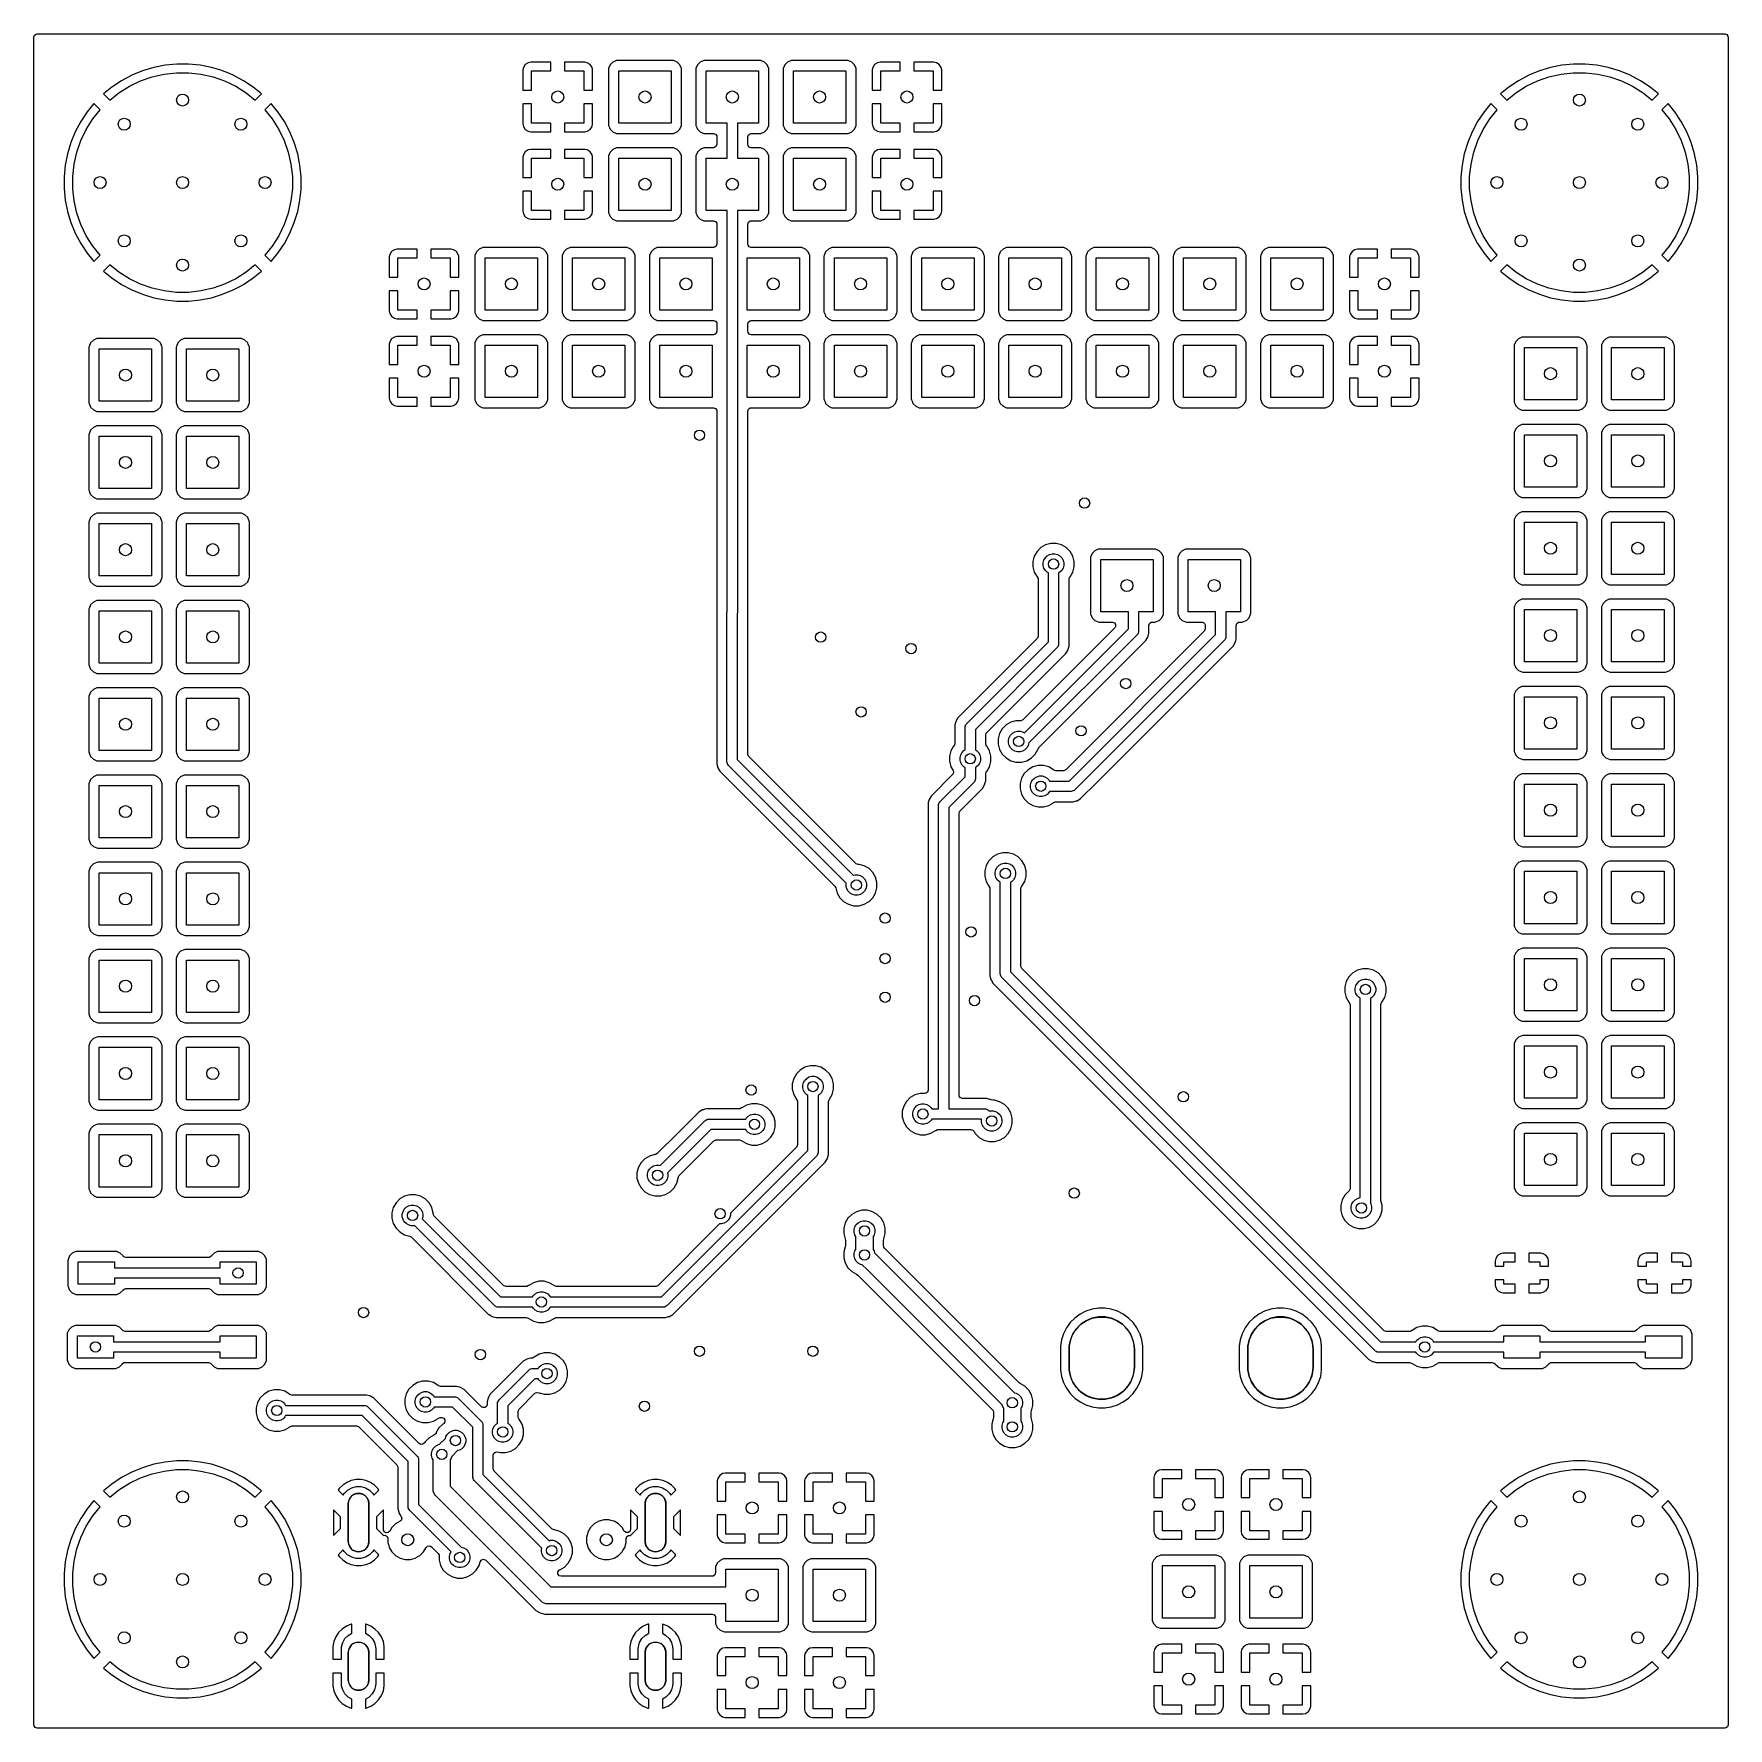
# Model space of a CAD drawing. Extents: x 0.23 to 2.17, y 0.23 to 2.17.
import ezdxf

# ---------------------------------------------------------------- set-up
doc = ezdxf.new("R2010")
doc.units = 0
doc.header["$MEASUREMENT"] = 0
doc.layers.add('BLACK', color=7, linetype='CONTINUOUS')

msp = doc.modelspace()

# ---------------------------------------------------------------- linework, layer by layer
at = {"layer": 'BLACK', "linetype": 'CONTINUOUS'}
for p, q in [((0.2297, 2.1664), (0.2304, 2.1687)), ((0.2297, 2.0067), (0.2297, 2.1664)), ((0.2304, 2.1687), (0.2324, 2.1701)), ((0.2324, 2.1701), (0.2336, 2.1703)), ((0.2336, 2.1703), (2.1664, 2.1703)), ((2.1664, 2.1703), (2.1687, 2.1696)), ((2.1687, 2.1696), (2.1701, 2.1676)), ((2.1701, 2.1676), (2.1703, 2.1664)), ((2.1703, 2.1664), (2.1703, 0.2336)), ((0.3933, 2.1358), (0.38, 2.1345)), ((0.4067, 2.1358), (0.3933, 2.1358)), ((0.42, 2.1345), (0.4067, 2.1358)), ((0.7926, 2.1351), (0.7905, 2.1319)), ((0.7959, 2.1373), (0.7926, 2.1351)), ((0.7926, 2.1351), (0.7926, 2.1351)), ((0.7988, 2.1379), (0.7959, 2.1373)), ((0.7959, 2.1373), (0.7959, 2.1373)), ((0.8219, 2.1379), (0.7988, 2.1379)), ((0.8219, 2.128), (0.8219, 2.1379)), ((0.8219, 2.1379), (0.8219, 2.1379)), ((0.8607, 2.1379), (0.8376, 2.1379)), ((0.8376, 2.1379), (0.8376, 2.1379)), ((0.8376, 2.1379), (0.8376, 2.128)), ((0.8636, 2.1373), (0.8607, 2.1379)), ((0.8668, 2.1351), (0.8636, 2.1373)), ((0.8636, 2.1373), (0.8636, 2.1373)), ((0.869, 2.1319), (0.8668, 2.1351)), ((0.8668, 2.1351), (0.8668, 2.1351)), ((0.8898, 2.1348), (0.888, 2.1308)), ((0.8929, 2.138), (0.8898, 2.1348)), ((0.897, 2.1397), (0.8929, 2.138)), ((0.898, 2.1399), (0.897, 2.1397)), ((0.9615, 2.1399), (0.898, 2.1399)), ((0.898, 2.1399), (0.898, 2.1399)), ((0.9625, 2.1397), (0.9615, 2.1399)), ((0.9665, 2.138), (0.9625, 2.1397)), ((0.9625, 2.1397), (0.9625, 2.1397)), ((0.9625, 2.1397), (0.9625, 2.1397)), ((0.9697, 2.1348), (0.9665, 2.138)), ((0.9714, 2.1308), (0.9697, 2.1348)), ((0.9898, 2.1348), (0.988, 2.1308)), ((0.9929, 2.138), (0.9898, 2.1348)), ((0.997, 2.1397), (0.9929, 2.138)), ((0.998, 2.1399), (0.997, 2.1397)), ((1.0615, 2.1399), (0.998, 2.1399)), ((0.998, 2.1399), (0.998, 2.1399)), ((1.0625, 2.1397), (1.0615, 2.1399)), ((1.0665, 2.138), (1.0625, 2.1397)), ((1.0625, 2.1397), (1.0625, 2.1397)), ((1.0625, 2.1397), (1.0625, 2.1397)), ((1.0697, 2.1348), (1.0665, 2.138)), ((1.0714, 2.1308), (1.0697, 2.1348)), ((1.0898, 2.1348), (1.088, 2.1308)), ((1.0929, 2.138), (1.0898, 2.1348)), ((1.097, 2.1397), (1.0929, 2.138)), ((1.098, 2.1399), (1.097, 2.1397)), ((1.1615, 2.1399), (1.098, 2.1399)), ((1.098, 2.1399), (1.098, 2.1399)), ((1.1625, 2.1397), (1.1615, 2.1399)), ((1.1665, 2.138), (1.1625, 2.1397)), ((1.1625, 2.1397), (1.1625, 2.1397)), ((1.1625, 2.1397), (1.1625, 2.1397)), ((1.1697, 2.1348), (1.1665, 2.138)), ((1.1714, 2.1308), (1.1697, 2.1348)), ((1.1926, 2.1351), (1.1905, 2.1319)), ((1.1959, 2.1373), (1.1926, 2.1351)), ((1.1926, 2.1351), (1.1926, 2.1351)), ((1.1988, 2.1379), (1.1959, 2.1373)), ((1.1959, 2.1373), (1.1959, 2.1373)), ((1.2219, 2.1379), (1.1988, 2.1379)), ((1.2219, 2.128), (1.2219, 2.1379)), ((1.2219, 2.1379), (1.2219, 2.1379)), ((1.2376, 2.1379), (1.2376, 2.128)), ((1.2607, 2.1379), (1.2376, 2.1379)), ((1.2376, 2.1379), (1.2376, 2.1379)), ((1.2636, 2.1373), (1.2607, 2.1379)), ((1.2668, 2.1351), (1.2636, 2.1373)), ((1.2636, 2.1373), (1.2636, 2.1373)), ((1.269, 2.1319), (1.2668, 2.1351)), ((1.2668, 2.1351), (1.2668, 2.1351)), ((1.9933, 2.1358), (1.98, 2.1345)), ((2.0067, 2.1358), (1.9933, 2.1358)), ((2.02, 2.1345), (2.0067, 2.1358)), ((0.3301, 2.1166), (0.319, 2.1092)), ((0.3419, 2.1229), (0.3301, 2.1166)), ((0.3391, 2.1103), (0.3518, 2.1164)), ((0.3542, 2.128), (0.3419, 2.1229)), ((0.3419, 2.1229), (0.3419, 2.1229)), ((0.3518, 2.1164), (0.3651, 2.1211)), ((0.367, 2.1319), (0.3542, 2.128)), ((0.3651, 2.1211), (0.3789, 2.1242)), ((0.38, 2.1345), (0.367, 2.1319)), ((0.3789, 2.1242), (0.3929, 2.1258)), ((0.3929, 2.1258), (0.4071, 2.1258)), ((0.4071, 2.1258), (0.4211, 2.1242)), ((0.433, 2.1319), (0.42, 2.1345)), ((0.42, 2.1345), (0.42, 2.1345)), ((0.4211, 2.1242), (0.4349, 2.1211)), ((0.4426, 2.129), (0.433, 2.1319)), ((0.4349, 2.1211), (0.4482, 2.1164)), ((0.4458, 2.128), (0.4426, 2.129)), ((0.4517, 2.1256), (0.4458, 2.128)), ((0.4482, 2.1164), (0.4609, 2.1103)), ((0.4581, 2.1229), (0.4517, 2.1256)), ((0.4699, 2.1166), (0.4581, 2.1229)), ((0.4581, 2.1229), (0.4581, 2.1229)), ((0.481, 2.1092), (0.4699, 2.1166)), ((0.7905, 2.1319), (0.7899, 2.129)), ((0.7899, 2.129), (0.7899, 2.1059)), ((0.7905, 2.1319), (0.7905, 2.1319)), ((0.7997, 2.1059), (0.7997, 2.128)), ((0.7997, 2.128), (0.8219, 2.128)), ((0.8376, 2.128), (0.8597, 2.128)), ((0.8597, 2.128), (0.8597, 2.1059)), ((0.869, 2.1319), (0.869, 2.1319)), ((0.8694, 2.1298), (0.869, 2.1319)), ((0.8695, 2.1291), (0.8694, 2.1298)), ((0.8696, 2.129), (0.8695, 2.1291)), ((0.8696, 2.1059), (0.8696, 2.129)), ((0.8696, 2.129), (0.8696, 2.129)), ((0.888, 2.1308), (0.8879, 2.1298)), ((0.8879, 2.1298), (0.8879, 2.0663)), ((0.8997, 2.068), (0.8997, 2.128)), ((0.8997, 2.128), (0.9597, 2.128)), ((0.9597, 2.128), (0.9597, 2.068)), ((0.9716, 2.1298), (0.9714, 2.1308)), ((0.9716, 2.0663), (0.9716, 2.1298)), ((0.988, 2.1308), (0.9879, 2.1298)), ((0.9879, 2.1298), (0.9879, 2.0663)), ((0.9997, 2.068), (0.9997, 2.128)), ((0.9997, 2.128), (1.0597, 2.128)), ((1.0597, 2.128), (1.0597, 2.068)), ((1.0716, 2.1298), (1.0714, 2.1308)), ((1.0716, 2.0663), (1.0716, 2.1298)), ((1.0716, 2.1298), (1.0716, 2.1298)), ((1.088, 2.1308), (1.0879, 2.1298)), ((1.0879, 2.1298), (1.0879, 2.0663)), ((1.0997, 2.068), (1.0997, 2.128)), ((1.0997, 2.128), (1.1597, 2.128)), ((1.1597, 2.128), (1.1597, 2.068)), ((1.1716, 2.1298), (1.1714, 2.1308)), ((1.1716, 2.1292), (1.1716, 2.1298)), ((1.1716, 2.1298), (1.1716, 2.1298)), ((1.1716, 2.129), (1.1716, 2.1292)), ((1.1716, 2.1), (1.1716, 2.129)), ((1.1905, 2.1319), (1.1899, 2.129)), ((1.1899, 2.129), (1.1899, 2.1059)), ((1.1905, 2.1319), (1.1905, 2.1319)), ((1.1997, 2.1059), (1.1997, 2.128)), ((1.1997, 2.128), (1.2219, 2.128)), ((1.2376, 2.128), (1.2597, 2.128)), ((1.2597, 2.128), (1.2597, 2.1059)), ((1.2696, 2.129), (1.269, 2.1319)), ((1.269, 2.1319), (1.269, 2.1319)), ((1.2696, 2.1059), (1.2696, 2.129)), ((1.2696, 2.129), (1.2696, 2.129)), ((1.9301, 2.1166), (1.919, 2.1092)), ((1.9419, 2.1229), (1.9301, 2.1166)), ((1.9391, 2.1103), (1.9518, 2.1164)), ((1.9542, 2.128), (1.9419, 2.1229)), ((1.9419, 2.1229), (1.9419, 2.1229)), ((1.9518, 2.1164), (1.9651, 2.1211)), ((1.967, 2.1319), (1.9542, 2.128)), ((1.9651, 2.1211), (1.9789, 2.1242)), ((1.98, 2.1345), (1.967, 2.1319)), ((1.9789, 2.1242), (1.9929, 2.1258)), ((1.9929, 2.1258), (2.0071, 2.1258)), ((2.0071, 2.1258), (2.0211, 2.1242)), ((2.033, 2.1319), (2.02, 2.1345)), ((2.02, 2.1345), (2.02, 2.1345)), ((2.0211, 2.1242), (2.0349, 2.1211)), ((2.0458, 2.128), (2.033, 2.1319)), ((2.0349, 2.1211), (2.0482, 2.1164)), ((2.0581, 2.1229), (2.0458, 2.128)), ((2.0482, 2.1164), (2.0609, 2.1103)), ((2.0699, 2.1166), (2.0581, 2.1229)), ((2.0581, 2.1229), (2.0581, 2.1229)), ((2.081, 2.1092), (2.0699, 2.1166)), ((0.319, 2.1092), (0.3096, 2.1015)), ((0.3096, 2.1015), (0.3167, 2.0944)), ((0.3167, 2.0944), (0.3271, 2.1027)), ((0.3271, 2.1027), (0.3391, 2.1103)), ((0.4609, 2.1103), (0.4729, 2.1027)), ((0.4729, 2.1027), (0.4833, 2.0944)), ((0.4904, 2.1015), (0.481, 2.1092)), ((0.4833, 2.0944), (0.4904, 2.1015)), ((0.7899, 2.1059), (0.7899, 2.1059)), ((0.7899, 2.1059), (0.7997, 2.1059)), ((0.8597, 2.1059), (0.8696, 2.1059)), ((0.8696, 2.1059), (0.8696, 2.1059)), ((1.1716, 2.0957), (1.1716, 2.1)), ((1.1899, 2.1059), (1.1899, 2.1059)), ((1.1899, 2.1059), (1.1997, 2.1059)), ((1.2597, 2.1059), (1.2696, 2.1059)), ((1.2696, 2.1059), (1.2696, 2.1059)), ((1.919, 2.1092), (1.9096, 2.1015)), ((1.9096, 2.1015), (1.9167, 2.0944)), ((1.9167, 2.0944), (1.9271, 2.1027)), ((1.9271, 2.1027), (1.9391, 2.1103)), ((2.0609, 2.1103), (2.0729, 2.1027)), ((2.0729, 2.1027), (2.0833, 2.0944)), ((2.0904, 2.1015), (2.081, 2.1092)), ((2.0833, 2.0944), (2.0904, 2.1015)), ((0.2908, 2.081), (0.2834, 2.0699)), ((0.2985, 2.0904), (0.2908, 2.081)), ((0.2973, 2.0729), (0.3056, 2.0833)), ((0.3056, 2.0833), (0.2985, 2.0904)), ((0.5015, 2.0904), (0.4944, 2.0833)), ((0.4944, 2.0833), (0.5027, 2.0729)), ((0.5024, 2.0893), (0.5015, 2.0904)), ((0.5092, 2.081), (0.5024, 2.0893)), ((0.5166, 2.0699), (0.5092, 2.081)), ((0.7899, 2.0902), (0.7899, 2.0902)), ((0.7899, 2.0902), (0.7899, 2.0671)), ((0.7997, 2.0902), (0.7899, 2.0902)), ((0.7997, 2.068), (0.7997, 2.0902)), ((0.8696, 2.0902), (0.8597, 2.0902)), ((0.8597, 2.0902), (0.8597, 2.068)), ((0.8696, 2.0671), (0.8696, 2.0902)), ((0.8696, 2.0902), (0.8696, 2.0902)), ((1.1716, 2.0663), (1.1716, 2.0957)), ((1.1899, 2.0902), (1.1899, 2.0902)), ((1.1899, 2.0902), (1.1899, 2.0671)), ((1.1997, 2.0902), (1.1899, 2.0902)), ((1.1997, 2.068), (1.1997, 2.0902)), ((1.2696, 2.0902), (1.2597, 2.0902)), ((1.2597, 2.0902), (1.2597, 2.068)), ((1.2696, 2.0671), (1.2696, 2.0902)), ((1.2696, 2.0902), (1.2696, 2.0902)), ((1.8908, 2.081), (1.8834, 2.0699)), ((1.8985, 2.0904), (1.8908, 2.081)), ((1.8973, 2.0729), (1.9056, 2.0833)), ((1.9056, 2.0833), (1.8985, 2.0904)), ((2.1015, 2.0904), (2.0944, 2.0833)), ((2.0944, 2.0833), (2.1027, 2.0729)), ((2.1092, 2.081), (2.1015, 2.0904)), ((2.1166, 2.0699), (2.1092, 2.081)), ((0.2771, 2.0581), (0.272, 2.0458)), ((0.2834, 2.0699), (0.2771, 2.0581)), ((0.2771, 2.0581), (0.2771, 2.0581)), ((0.2836, 2.0482), (0.2897, 2.0609)), ((0.2897, 2.0609), (0.2973, 2.0729)), ((0.5027, 2.0729), (0.5103, 2.0609)), ((0.5103, 2.0609), (0.5164, 2.0482)), ((0.5229, 2.0581), (0.5166, 2.0699)), ((0.528, 2.0458), (0.5229, 2.0581)), ((0.5229, 2.0581), (0.5229, 2.0581)), ((0.7899, 2.0671), (0.7905, 2.0642)), ((0.7905, 2.0642), (0.7905, 2.0642)), ((0.7905, 2.0642), (0.7926, 2.0609)), ((0.7926, 2.0609), (0.7926, 2.0609)), ((0.7926, 2.0609), (0.7959, 2.0588)), ((0.7959, 2.0588), (0.7959, 2.0588)), ((0.7959, 2.0588), (0.7988, 2.0582)), ((0.7988, 2.0582), (0.7988, 2.0582)), ((0.7988, 2.0582), (0.8219, 2.0582)), ((0.8219, 2.068), (0.7997, 2.068)), ((0.8219, 2.0582), (0.8219, 2.068)), ((0.8219, 2.0582), (0.8219, 2.0582)), ((0.8597, 2.068), (0.8376, 2.068)), ((0.8376, 2.068), (0.8376, 2.0582)), ((0.8376, 2.0582), (0.8376, 2.0582)), ((0.8376, 2.0582), (0.8607, 2.0582)), ((0.8607, 2.0582), (0.8636, 2.0588)), ((0.8607, 2.0582), (0.8607, 2.0582)), ((0.8636, 2.0588), (0.8668, 2.0609)), ((0.8636, 2.0588), (0.8636, 2.0588)), ((0.8668, 2.0609), (0.869, 2.0642)), ((0.8668, 2.0609), (0.8668, 2.0609)), ((0.869, 2.0642), (0.8696, 2.0671)), ((0.869, 2.0642), (0.869, 2.0642)), ((0.8696, 2.0671), (0.8696, 2.0671)), ((0.8879, 2.0663), (0.8879, 2.0663)), ((0.8879, 2.0663), (0.888, 2.0653)), ((0.888, 2.0653), (0.889, 2.063)), ((0.889, 2.063), (0.8898, 2.0612)), ((0.8898, 2.0612), (0.8929, 2.0581)), ((0.8929, 2.0581), (0.897, 2.0563)), ((0.9597, 2.068), (0.8997, 2.068)), ((0.9625, 2.0563), (0.9665, 2.0581)), ((0.9665, 2.0581), (0.9697, 2.0612)), ((0.9697, 2.0612), (0.9714, 2.0653)), ((0.9714, 2.0653), (0.9716, 2.0663)), ((0.9879, 2.0663), (0.9879, 2.0663)), ((0.9879, 2.0663), (0.988, 2.0653)), ((0.988, 2.0653), (0.989, 2.063)), ((0.989, 2.063), (0.9898, 2.0612)), ((0.9898, 2.0612), (0.9929, 2.0581)), ((0.9929, 2.0581), (0.997, 2.0563)), ((1.0238, 2.068), (0.9997, 2.068)), ((1.0238, 2.028), (1.0238, 2.068)), ((1.0597, 2.068), (1.0356, 2.068)), ((1.0356, 2.068), (1.0356, 2.028)), ((1.0625, 2.0563), (1.0665, 2.0581)), ((1.0665, 2.0581), (1.0697, 2.0612)), ((1.0697, 2.0612), (1.0714, 2.0653)), ((1.0714, 2.0653), (1.0716, 2.0663)), ((1.0879, 2.0663), (1.0879, 2.0663)), ((1.0879, 2.0663), (1.088, 2.0653)), ((1.088, 2.0653), (1.089, 2.063)), ((1.089, 2.063), (1.0898, 2.0612)), ((1.0898, 2.0612), (1.0929, 2.0581)), ((1.0929, 2.0581), (1.097, 2.0563)), ((1.1597, 2.068), (1.0997, 2.068)), ((1.1625, 2.0563), (1.1665, 2.0581)), ((1.1665, 2.0581), (1.1697, 2.0612)), ((1.1697, 2.0612), (1.1714, 2.0653)), ((1.1714, 2.0653), (1.1716, 2.0663)), ((1.1899, 2.0671), (1.1905, 2.0642)), ((1.1905, 2.0642), (1.1905, 2.0642)), ((1.1905, 2.0642), (1.1926, 2.0609)), ((1.1926, 2.0609), (1.1926, 2.0609)), ((1.1926, 2.0609), (1.1959, 2.0588)), ((1.1959, 2.0588), (1.1959, 2.0588)), ((1.1959, 2.0588), (1.1988, 2.0582)), ((1.1988, 2.0582), (1.1988, 2.0582)), ((1.1988, 2.0582), (1.2219, 2.0582)), ((1.2219, 2.068), (1.1997, 2.068)), ((1.2219, 2.0582), (1.2219, 2.068)), ((1.2219, 2.0582), (1.2219, 2.0582)), ((1.2597, 2.068), (1.2376, 2.068)), ((1.2376, 2.068), (1.2376, 2.0582)), ((1.2376, 2.0582), (1.2376, 2.0582)), ((1.2376, 2.0582), (1.2607, 2.0582)), ((1.2607, 2.0582), (1.2636, 2.0588)), ((1.2607, 2.0582), (1.2607, 2.0582)), ((1.2636, 2.0588), (1.2668, 2.0609)), ((1.2636, 2.0588), (1.2636, 2.0588)), ((1.2668, 2.0609), (1.269, 2.0642)), ((1.2668, 2.0609), (1.2668, 2.0609)), ((1.269, 2.0642), (1.2696, 2.0671)), ((1.269, 2.0642), (1.269, 2.0642)), ((1.2696, 2.0671), (1.2696, 2.0671)), ((1.8771, 2.0581), (1.872, 2.0458)), ((1.8834, 2.0699), (1.8771, 2.0581)), ((1.8771, 2.0581), (1.8771, 2.0581)), ((1.8836, 2.0482), (1.8897, 2.0609)), ((1.8897, 2.0609), (1.8973, 2.0729)), ((2.1027, 2.0729), (2.1103, 2.0609)), ((2.1103, 2.0609), (2.1164, 2.0482)), ((2.1229, 2.0581), (2.1166, 2.0699)), ((2.128, 2.0458), (2.1229, 2.0581)), ((2.1229, 2.0581), (2.1229, 2.0581)), ((0.272, 2.0458), (0.2681, 2.033)), ((0.2789, 2.0349), (0.2836, 2.0482)), ((0.5164, 2.0482), (0.5211, 2.0349)), ((0.5319, 2.033), (0.528, 2.0458)), ((0.7988, 2.0379), (0.7959, 2.0373)), ((0.8219, 2.0379), (0.7988, 2.0379)), ((0.8219, 2.028), (0.8219, 2.0379)), ((0.8219, 2.0379), (0.8219, 2.0379)), ((0.8607, 2.0379), (0.8376, 2.0379)), ((0.8376, 2.0379), (0.8376, 2.0379)), ((0.8376, 2.0379), (0.8376, 2.028)), ((0.8636, 2.0373), (0.8607, 2.0379)), ((0.8929, 2.038), (0.8898, 2.0348)), ((0.897, 2.0397), (0.8929, 2.038)), ((0.897, 2.0563), (0.898, 2.0562)), ((0.898, 2.0399), (0.897, 2.0397)), ((0.898, 2.0562), (0.9615, 2.0562)), ((0.9615, 2.0399), (0.898, 2.0399)), ((0.898, 2.0399), (0.898, 2.0399)), ((0.9615, 2.0562), (0.9625, 2.0563)), ((0.9625, 2.0397), (0.9615, 2.0399)), ((0.9665, 2.038), (0.9625, 2.0397)), ((0.9625, 2.0397), (0.9625, 2.0397)), ((0.9625, 2.0397), (0.9625, 2.0397)), ((0.9697, 2.0348), (0.9665, 2.038)), ((0.9929, 2.038), (0.9898, 2.0348)), ((0.997, 2.0397), (0.9929, 2.038)), ((0.997, 2.0563), (0.998, 2.0562)), ((0.998, 2.0399), (0.997, 2.0397)), ((0.998, 2.0562), (1.0081, 2.0562)), ((1.0081, 2.0399), (0.998, 2.0399)), ((0.998, 2.0399), (0.998, 2.0399)), ((1.0081, 2.0562), (1.0104, 2.0555)), ((1.0093, 2.0401), (1.0081, 2.0399)), ((1.0112, 2.0415), (1.0093, 2.0401)), ((1.0104, 2.0555), (1.0118, 2.0535)), ((1.012, 2.0438), (1.0112, 2.0415)), ((1.0118, 2.0535), (1.012, 2.0523)), ((1.012, 2.0523), (1.012, 2.0438)), ((1.0475, 2.0523), (1.0482, 2.0546)), ((1.0475, 2.0438), (1.0475, 2.0523)), ((1.0477, 2.0426), (1.0475, 2.0438)), ((1.0491, 2.0406), (1.0477, 2.0426)), ((1.0482, 2.0546), (1.0502, 2.056)), ((1.0514, 2.0399), (1.0491, 2.0406)), ((1.0502, 2.056), (1.0514, 2.0562)), ((1.0514, 2.0562), (1.0615, 2.0562)), ((1.0615, 2.0399), (1.0514, 2.0399)), ((1.0615, 2.0562), (1.0625, 2.0563)), ((1.0615, 2.0562), (1.0615, 2.0562)), ((1.0625, 2.0397), (1.0615, 2.0399)), ((1.0615, 2.0399), (1.0615, 2.0399)), ((1.0665, 2.038), (1.0625, 2.0397)), ((1.0625, 2.0397), (1.0625, 2.0397)), ((1.0625, 2.0397), (1.0625, 2.0397)), ((1.0697, 2.0348), (1.0665, 2.038)), ((1.0929, 2.038), (1.0898, 2.0348)), ((1.097, 2.0397), (1.0929, 2.038)), ((1.097, 2.0563), (1.098, 2.0562)), ((1.098, 2.0399), (1.097, 2.0397)), ((1.098, 2.0562), (1.1615, 2.0562)), ((1.1615, 2.0399), (1.098, 2.0399)), ((1.098, 2.0399), (1.098, 2.0399)), ((1.1615, 2.0562), (1.1625, 2.0563)), ((1.1625, 2.0397), (1.1615, 2.0399)), ((1.1665, 2.038), (1.1625, 2.0397)), ((1.1625, 2.0397), (1.1625, 2.0397)), ((1.1625, 2.0397), (1.1625, 2.0397)), ((1.1697, 2.0348), (1.1665, 2.038)), ((1.1988, 2.0379), (1.1959, 2.0373)), ((1.2219, 2.0379), (1.1988, 2.0379)), ((1.2219, 2.028), (1.2219, 2.0379)), ((1.2219, 2.0379), (1.2219, 2.0379)), ((1.2607, 2.0379), (1.2376, 2.0379)), ((1.2376, 2.0379), (1.2376, 2.0379)), ((1.2376, 2.0379), (1.2376, 2.028)), ((1.2636, 2.0373), (1.2607, 2.0379)), ((1.872, 2.0458), (1.8681, 2.033)), ((1.8789, 2.0349), (1.8836, 2.0482)), ((2.1164, 2.0482), (2.1211, 2.0349)), ((2.1319, 2.033), (2.128, 2.0458)), ((0.2655, 2.02), (0.2642, 2.0067)), ((0.2681, 2.033), (0.2655, 2.02)), ((0.2742, 2.0071), (0.2758, 2.0211)), ((0.2758, 2.0211), (0.2789, 2.0349)), ((0.5211, 2.0349), (0.5242, 2.0211)), ((0.5242, 2.0211), (0.5258, 2.0071)), ((0.5327, 2.029), (0.5319, 2.033)), ((0.5328, 2.0284), (0.5327, 2.029)), ((0.5345, 2.02), (0.5328, 2.0284)), ((0.5358, 2.0067), (0.5345, 2.02)), ((0.7905, 2.0319), (0.7899, 2.029)), ((0.7899, 2.029), (0.7899, 2.0059)), ((0.7926, 2.0351), (0.7905, 2.0319)), ((0.7905, 2.0319), (0.7905, 2.0319)), ((0.7959, 2.0373), (0.7926, 2.0351)), ((0.7926, 2.0351), (0.7926, 2.0351)), ((0.7959, 2.0373), (0.7959, 2.0373)), ((0.7997, 2.0059), (0.7997, 2.028)), ((0.7997, 2.028), (0.8219, 2.028)), ((0.8376, 2.028), (0.8597, 2.028)), ((0.8597, 2.028), (0.8597, 2.0059)), ((0.8668, 2.0351), (0.8636, 2.0373)), ((0.8636, 2.0373), (0.8636, 2.0373)), ((0.869, 2.0319), (0.8668, 2.0351)), ((0.8668, 2.0351), (0.8668, 2.0351)), ((0.869, 2.0319), (0.869, 2.0319)), ((0.8694, 2.0298), (0.869, 2.0319)), ((0.8695, 2.0291), (0.8694, 2.0298)), ((0.8696, 2.029), (0.8695, 2.0291)), ((0.8696, 2.0059), (0.8696, 2.029)), ((0.8696, 2.029), (0.8696, 2.029)), ((0.888, 2.0308), (0.8879, 2.0298)), ((0.8879, 2.0298), (0.8879, 1.9663)), ((0.8898, 2.0348), (0.888, 2.0308)), ((0.8997, 1.968), (0.8997, 2.028)), ((0.8997, 2.028), (0.9597, 2.028)), ((0.9597, 2.028), (0.9597, 1.968)), ((0.9714, 2.0308), (0.9697, 2.0348)), ((0.9716, 2.0298), (0.9714, 2.0308)), ((0.9716, 1.9663), (0.9716, 2.0298)), ((0.988, 2.0308), (0.9879, 2.0298)), ((0.9879, 2.0298), (0.9879, 1.9663)), ((0.9898, 2.0348), (0.988, 2.0308)), ((0.9997, 1.968), (0.9997, 2.028)), ((0.9997, 2.028), (1.0238, 2.028)), ((1.0356, 2.028), (1.0597, 2.028)), ((1.0597, 2.028), (1.0597, 1.968)), ((1.0714, 2.0308), (1.0697, 2.0348)), ((1.0716, 2.0298), (1.0714, 2.0308)), ((1.0716, 1.9663), (1.0716, 2.0298)), ((1.0716, 2.0298), (1.0716, 2.0298)), ((1.088, 2.0308), (1.0879, 2.0298)), ((1.0879, 2.0298), (1.0879, 1.9663)), ((1.0898, 2.0348), (1.088, 2.0308)), ((1.0997, 1.968), (1.0997, 2.028)), ((1.0997, 2.028), (1.1597, 2.028)), ((1.1597, 2.028), (1.1597, 1.968)), ((1.1714, 2.0308), (1.1697, 2.0348)), ((1.1716, 2.0298), (1.1714, 2.0308)), ((1.1716, 2.0292), (1.1716, 2.0298)), ((1.1716, 2.0298), (1.1716, 2.0298)), ((1.1716, 2.029), (1.1716, 2.0292)), ((1.1716, 2), (1.1716, 2.029)), ((1.1905, 2.0319), (1.1899, 2.029)), ((1.1899, 2.029), (1.1899, 2.0059)), ((1.1926, 2.0351), (1.1905, 2.0319)), ((1.1905, 2.0319), (1.1905, 2.0319)), ((1.1959, 2.0373), (1.1926, 2.0351)), ((1.1926, 2.0351), (1.1926, 2.0351)), ((1.1959, 2.0373), (1.1959, 2.0373)), ((1.1997, 2.0059), (1.1997, 2.028)), ((1.1997, 2.028), (1.2219, 2.028)), ((1.2376, 2.028), (1.2597, 2.028)), ((1.2597, 2.028), (1.2597, 2.0059)), ((1.2668, 2.0351), (1.2636, 2.0373)), ((1.2636, 2.0373), (1.2636, 2.0373)), ((1.269, 2.0319), (1.2668, 2.0351)), ((1.2668, 2.0351), (1.2668, 2.0351)), ((1.2696, 2.029), (1.269, 2.0319)), ((1.269, 2.0319), (1.269, 2.0319)), ((1.2696, 2.029), (1.2696, 2.029)), ((1.2696, 2.0067), (1.2696, 2.029)), ((1.8655, 2.02), (1.8642, 2.0067)), ((1.8681, 2.033), (1.8655, 2.02)), ((1.8742, 2.0071), (1.8758, 2.0211)), ((1.8758, 2.0211), (1.8789, 2.0349)), ((2.1211, 2.0349), (2.1242, 2.0211)), ((2.1242, 2.0211), (2.1258, 2.0071)), ((2.1345, 2.02), (2.1319, 2.033)), ((2.1358, 2.0067), (2.1345, 2.02)), ((0.2297, 1.8113), (0.2297, 2.0067)), ((0.2642, 2.0067), (0.2642, 1.9933)), ((0.2742, 1.9929), (0.2742, 2.0071)), ((0.5258, 2.0071), (0.5258, 1.9929)), ((0.5358, 1.9933), (0.5358, 2.0067)), ((0.7899, 2.0059), (0.7899, 2.0059)), ((0.7899, 2.0059), (0.7997, 2.0059)), ((0.8597, 2.0059), (0.8696, 2.0059)), ((0.8696, 2.0059), (0.8696, 2.0059)), ((1.1716, 1.9663), (1.1716, 2)), ((1.1899, 2.0059), (1.1899, 2.0059)), ((1.1899, 2.0059), (1.1997, 2.0059)), ((1.2597, 2.0059), (1.2696, 2.0059)), ((1.2696, 2.0059), (1.2696, 2.0067)), ((1.2696, 2.0059), (1.2696, 2.0059)), ((1.8642, 2.0067), (1.8642, 1.9933)), ((1.8742, 1.9929), (1.8742, 2.0071)), ((2.1258, 2.0071), (2.1258, 1.9929)), ((2.1358, 1.9933), (2.1358, 2.0067)), ((0.2642, 1.9933), (0.2655, 1.98)), ((0.2655, 1.98), (0.2681, 1.967)), ((0.2758, 1.9789), (0.2742, 1.9929)), ((0.5258, 1.9929), (0.5242, 1.9789)), ((0.5319, 1.967), (0.5345, 1.98)), ((0.5345, 1.98), (0.5357, 1.9922)), ((0.5357, 1.9922), (0.5358, 1.9933)), ((0.5357, 1.9922), (0.5357, 1.9922)), ((0.7899, 1.9902), (0.7899, 1.9902)), ((0.7899, 1.9902), (0.7899, 1.9671)), ((0.7997, 1.9902), (0.7899, 1.9902)), ((0.7997, 1.968), (0.7997, 1.9902)), ((0.8696, 1.9902), (0.8597, 1.9902)), ((0.8597, 1.9902), (0.8597, 1.968)), ((0.8696, 1.9671), (0.8696, 1.9902)), ((0.8696, 1.9902), (0.8696, 1.9902)), ((1.1899, 1.9902), (1.1899, 1.9902)), ((1.1899, 1.9902), (1.1899, 1.9671)), ((1.1997, 1.9902), (1.1899, 1.9902)), ((1.1997, 1.968), (1.1997, 1.9902)), ((1.2696, 1.9902), (1.2597, 1.9902)), ((1.2597, 1.9902), (1.2597, 1.968)), ((1.2696, 1.9671), (1.2696, 1.9902)), ((1.2696, 1.9902), (1.2696, 1.9902)), ((1.8642, 1.9933), (1.8655, 1.98)), ((1.8655, 1.98), (1.8681, 1.967)), ((1.8758, 1.9789), (1.8742, 1.9929)), ((2.1258, 1.9929), (2.1242, 1.9789)), ((2.1319, 1.967), (2.1345, 1.98)), ((2.1345, 1.98), (2.1358, 1.9933)), ((0.2681, 1.967), (0.272, 1.9542)), ((0.2789, 1.9651), (0.2758, 1.9789)), ((0.2836, 1.9518), (0.2789, 1.9651)), ((0.5211, 1.9651), (0.5164, 1.9518)), ((0.5242, 1.9789), (0.5211, 1.9651)), ((0.528, 1.9542), (0.5319, 1.967)), ((0.7899, 1.9671), (0.7905, 1.9642)), ((0.7905, 1.9642), (0.7905, 1.9642)), ((0.7905, 1.9642), (0.7926, 1.9609)), ((0.7926, 1.9609), (0.7926, 1.9609)), ((0.7926, 1.9609), (0.7959, 1.9588)), ((0.8219, 1.968), (0.7997, 1.968)), ((0.8219, 1.9582), (0.8219, 1.968)), ((0.8597, 1.968), (0.8376, 1.968)), ((0.8376, 1.968), (0.8376, 1.9582)), ((0.8636, 1.9588), (0.8668, 1.9609)), ((0.8668, 1.9609), (0.869, 1.9642)), ((0.8668, 1.9609), (0.8668, 1.9609)), ((0.869, 1.9642), (0.8696, 1.9671)), ((0.869, 1.9642), (0.869, 1.9642)), ((0.8696, 1.9671), (0.8696, 1.9671)), ((0.8879, 1.9663), (0.8879, 1.9663)), ((0.8879, 1.9663), (0.888, 1.9653)), ((0.888, 1.9653), (0.889, 1.963)), ((0.889, 1.963), (0.8898, 1.9612)), ((0.8898, 1.9612), (0.8929, 1.9581)), ((0.9597, 1.968), (0.8997, 1.968)), ((0.9665, 1.9581), (0.9697, 1.9612)), ((0.9697, 1.9612), (0.9714, 1.9653)), ((0.9714, 1.9653), (0.9716, 1.9663)), ((0.9879, 1.9663), (0.9879, 1.9663)), ((0.9879, 1.9663), (0.988, 1.9653)), ((0.988, 1.9653), (0.989, 1.963)), ((0.989, 1.963), (0.9898, 1.9612)), ((0.9898, 1.9612), (0.9929, 1.9581)), ((1.0238, 1.968), (0.9997, 1.968)), ((1.0238, 1.5089), (1.0238, 1.968)), ((1.0597, 1.968), (1.0356, 1.968)), ((1.0356, 1.968), (1.0356, 1.5077)), ((1.0665, 1.9581), (1.0697, 1.9612)), ((1.0697, 1.9612), (1.0714, 1.9653)), ((1.0714, 1.9653), (1.0716, 1.9663)), ((1.0879, 1.9663), (1.0879, 1.9663)), ((1.0879, 1.9663), (1.088, 1.9653)), ((1.088, 1.9653), (1.089, 1.963)), ((1.089, 1.963), (1.0898, 1.9612)), ((1.0898, 1.9612), (1.0929, 1.9581)), ((1.1597, 1.968), (1.0997, 1.968)), ((1.1665, 1.9581), (1.1697, 1.9612)), ((1.1697, 1.9612), (1.1714, 1.9653)), ((1.1714, 1.9653), (1.1716, 1.9663)), ((1.1899, 1.9671), (1.1905, 1.9642)), ((1.1905, 1.9642), (1.1905, 1.9642)), ((1.1905, 1.9642), (1.1926, 1.9609)), ((1.1926, 1.9609), (1.1926, 1.9609)), ((1.1926, 1.9609), (1.1959, 1.9588)), ((1.2219, 1.968), (1.1997, 1.968)), ((1.2219, 1.9582), (1.2219, 1.968)), ((1.2597, 1.968), (1.2376, 1.968)), ((1.2376, 1.968), (1.2376, 1.9582)), ((1.2636, 1.9588), (1.2668, 1.9609)), ((1.2668, 1.9609), (1.269, 1.9642)), ((1.2668, 1.9609), (1.2668, 1.9609)), ((1.269, 1.9642), (1.2696, 1.9671)), ((1.269, 1.9642), (1.269, 1.9642)), ((1.2696, 1.9671), (1.2696, 1.9671)), ((1.8681, 1.967), (1.872, 1.9542)), ((1.8789, 1.9651), (1.8758, 1.9789)), ((1.8836, 1.9518), (1.8789, 1.9651)), ((2.1211, 1.9651), (2.1164, 1.9518)), ((2.1242, 1.9789), (2.1211, 1.9651)), ((2.128, 1.9542), (2.1319, 1.967)), ((0.272, 1.9542), (0.2771, 1.9419)), ((0.2771, 1.9419), (0.2771, 1.9419)), ((0.2771, 1.9419), (0.2834, 1.9301)), ((0.2897, 1.9391), (0.2836, 1.9518)), ((0.5164, 1.9518), (0.5103, 1.9391)), ((0.5166, 1.9301), (0.5229, 1.9419)), ((0.5229, 1.9419), (0.528, 1.9542)), ((0.5229, 1.9419), (0.5229, 1.9419)), ((0.7959, 1.9588), (0.7959, 1.9588)), ((0.7959, 1.9588), (0.7988, 1.9582)), ((0.7988, 1.9582), (0.7988, 1.9582)), ((0.7988, 1.9582), (0.8219, 1.9582)), ((0.8219, 1.9582), (0.8219, 1.9582)), ((0.8376, 1.9582), (0.8376, 1.9582)), ((0.8376, 1.9582), (0.8607, 1.9582)), ((0.8607, 1.9582), (0.8636, 1.9588)), ((0.8607, 1.9582), (0.8607, 1.9582)), ((0.8636, 1.9588), (0.8636, 1.9588)), ((0.8929, 1.9581), (0.897, 1.9563)), ((0.897, 1.9563), (0.898, 1.9562)), ((0.898, 1.9562), (0.9615, 1.9562)), ((0.9615, 1.9562), (0.9625, 1.9563)), ((0.9625, 1.9563), (0.9665, 1.9581)), ((0.9929, 1.9581), (0.997, 1.9563)), ((0.997, 1.9563), (0.998, 1.9562)), ((0.998, 1.9562), (1.0081, 1.9562)), ((1.0081, 1.9562), (1.0104, 1.9555)), ((1.0104, 1.9555), (1.0118, 1.9535)), ((1.0118, 1.9535), (1.012, 1.9523)), ((1.012, 1.9523), (1.012, 1.9296)), ((1.0475, 1.9523), (1.0482, 1.9546)), ((1.0475, 1.9296), (1.0475, 1.9523)), ((1.0482, 1.9546), (1.0502, 1.956)), ((1.0502, 1.956), (1.0514, 1.9562)), ((1.0514, 1.9562), (1.0615, 1.9562)), ((1.0615, 1.9562), (1.0625, 1.9563)), ((1.0615, 1.9562), (1.0615, 1.9562)), ((1.0625, 1.9563), (1.0665, 1.9581)), ((1.0929, 1.9581), (1.097, 1.9563)), ((1.097, 1.9563), (1.098, 1.9562)), ((1.098, 1.9562), (1.1615, 1.9562)), ((1.1615, 1.9562), (1.1625, 1.9563)), ((1.1625, 1.9563), (1.1665, 1.9581)), ((1.1959, 1.9588), (1.1959, 1.9588)), ((1.1959, 1.9588), (1.1988, 1.9582)), ((1.1988, 1.9582), (1.1988, 1.9582)), ((1.1988, 1.9582), (1.2219, 1.9582)), ((1.2219, 1.9582), (1.2219, 1.9582)), ((1.2376, 1.9582), (1.2376, 1.9582)), ((1.2376, 1.9582), (1.2607, 1.9582)), ((1.2607, 1.9582), (1.2636, 1.9588)), ((1.2607, 1.9582), (1.2607, 1.9582)), ((1.2636, 1.9588), (1.2636, 1.9588)), ((1.872, 1.9542), (1.8771, 1.9419)), ((1.8771, 1.9419), (1.8771, 1.9419)), ((1.8771, 1.9419), (1.8834, 1.9301)), ((1.8897, 1.9391), (1.8836, 1.9518)), ((2.1164, 1.9518), (2.1103, 1.9391)), ((2.1166, 1.9301), (2.1229, 1.9419)), ((2.1229, 1.9419), (2.128, 1.9542)), ((2.1229, 1.9419), (2.1229, 1.9419)), ((0.2834, 1.9301), (0.2908, 1.919)), ((0.2973, 1.9271), (0.2897, 1.9391)), ((0.3056, 1.9167), (0.2973, 1.9271)), ((0.5027, 1.9271), (0.4944, 1.9167)), ((0.5103, 1.9391), (0.5027, 1.9271)), ((0.5092, 1.919), (0.5166, 1.9301)), ((0.6427, 1.9231), (0.6395, 1.921)), ((0.6456, 1.9237), (0.6427, 1.9231)), ((0.6427, 1.9231), (0.6427, 1.9231)), ((0.6687, 1.9237), (0.6456, 1.9237)), ((0.6687, 1.9139), (0.6687, 1.9237)), ((0.6687, 1.9237), (0.6687, 1.9237)), ((0.7075, 1.9237), (0.6844, 1.9237)), ((0.6844, 1.9237), (0.6844, 1.9237)), ((0.6844, 1.9237), (0.6844, 1.9139)), ((0.7104, 1.9231), (0.7075, 1.9237)), ((0.7137, 1.921), (0.7104, 1.9231)), ((0.7104, 1.9231), (0.7104, 1.9231)), ((0.7398, 1.9238), (0.7366, 1.9207)), ((0.7438, 1.9256), (0.7398, 1.9238)), ((0.7448, 1.9257), (0.7438, 1.9256)), ((0.8083, 1.9257), (0.7448, 1.9257)), ((0.7448, 1.9257), (0.7448, 1.9257)), ((0.8093, 1.9256), (0.8083, 1.9257)), ((0.8134, 1.9238), (0.8093, 1.9256)), ((0.8093, 1.9256), (0.8093, 1.9256)), ((0.8093, 1.9256), (0.8093, 1.9256)), ((0.8165, 1.9207), (0.8134, 1.9238)), ((0.8398, 1.9238), (0.8366, 1.9207)), ((0.8438, 1.9256), (0.8398, 1.9238)), ((0.8448, 1.9257), (0.8438, 1.9256)), ((0.9083, 1.9257), (0.8448, 1.9257)), ((0.8448, 1.9257), (0.8448, 1.9257)), ((0.9093, 1.9256), (0.9083, 1.9257)), ((0.9134, 1.9238), (0.9093, 1.9256)), ((0.9093, 1.9256), (0.9093, 1.9256)), ((0.9093, 1.9256), (0.9093, 1.9256)), ((0.9165, 1.9207), (0.9134, 1.9238)), ((0.9398, 1.9238), (0.9366, 1.9207)), ((0.9438, 1.9256), (0.9398, 1.9238)), ((0.9448, 1.9257), (0.9438, 1.9256)), ((1.0081, 1.9257), (0.9448, 1.9257)), ((0.9448, 1.9257), (0.9448, 1.9257)), ((1.0093, 1.9259), (1.0081, 1.9257)), ((1.0112, 1.9273), (1.0093, 1.9259)), ((1.012, 1.9296), (1.0112, 1.9273)), ((1.0477, 1.9284), (1.0475, 1.9296)), ((1.0491, 1.9264), (1.0477, 1.9284)), ((1.0514, 1.9257), (1.0491, 1.9264)), ((1.1083, 1.9257), (1.0514, 1.9257)), ((1.1093, 1.9256), (1.1083, 1.9257)), ((1.1083, 1.9257), (1.1083, 1.9257)), ((1.1134, 1.9238), (1.1093, 1.9256)), ((1.1093, 1.9256), (1.1093, 1.9256)), ((1.1093, 1.9256), (1.1093, 1.9256)), ((1.1165, 1.9207), (1.1134, 1.9238)), ((1.1398, 1.9238), (1.1366, 1.9207)), ((1.1438, 1.9256), (1.1398, 1.9238)), ((1.1448, 1.9257), (1.1438, 1.9256)), ((1.2083, 1.9257), (1.1448, 1.9257)), ((1.1448, 1.9257), (1.1448, 1.9257)), ((1.2093, 1.9256), (1.2083, 1.9257)), ((1.2134, 1.9238), (1.2093, 1.9256)), ((1.2093, 1.9256), (1.2093, 1.9256)), ((1.2093, 1.9256), (1.2093, 1.9256)), ((1.2165, 1.9207), (1.2134, 1.9238)), ((1.2398, 1.9238), (1.2366, 1.9207)), ((1.2438, 1.9256), (1.2398, 1.9238)), ((1.2448, 1.9257), (1.2438, 1.9256)), ((1.3083, 1.9257), (1.2448, 1.9257)), ((1.2448, 1.9257), (1.2448, 1.9257)), ((1.3093, 1.9256), (1.3083, 1.9257)), ((1.3134, 1.9238), (1.3093, 1.9256)), ((1.3093, 1.9256), (1.3093, 1.9256)), ((1.3093, 1.9256), (1.3093, 1.9256)), ((1.3165, 1.9207), (1.3134, 1.9238)), ((1.3398, 1.9238), (1.3366, 1.9207)), ((1.3438, 1.9256), (1.3398, 1.9238)), ((1.3448, 1.9257), (1.3438, 1.9256)), ((1.4083, 1.9257), (1.3448, 1.9257)), ((1.3448, 1.9257), (1.3448, 1.9257)), ((1.4093, 1.9256), (1.4083, 1.9257)), ((1.4134, 1.9238), (1.4093, 1.9256)), ((1.4093, 1.9256), (1.4093, 1.9256)), ((1.4093, 1.9256), (1.4093, 1.9256)), ((1.4165, 1.9207), (1.4134, 1.9238)), ((1.4398, 1.9238), (1.4366, 1.9207)), ((1.4438, 1.9256), (1.4398, 1.9238)), ((1.4448, 1.9257), (1.4438, 1.9256)), ((1.5083, 1.9257), (1.4448, 1.9257)), ((1.4448, 1.9257), (1.4448, 1.9257)), ((1.5093, 1.9256), (1.5083, 1.9257)), ((1.5134, 1.9238), (1.5093, 1.9256)), ((1.5093, 1.9256), (1.5093, 1.9256)), ((1.5093, 1.9256), (1.5093, 1.9256)), ((1.5165, 1.9207), (1.5134, 1.9238)), ((1.5398, 1.9238), (1.5366, 1.9207)), ((1.5438, 1.9256), (1.5398, 1.9238)), ((1.5448, 1.9257), (1.5438, 1.9256)), ((1.6083, 1.9257), (1.5448, 1.9257)), ((1.5448, 1.9257), (1.5448, 1.9257)), ((1.6093, 1.9256), (1.6083, 1.9257)), ((1.6134, 1.9238), (1.6093, 1.9256)), ((1.6093, 1.9256), (1.6093, 1.9256)), ((1.6093, 1.9256), (1.6093, 1.9256)), ((1.6165, 1.9207), (1.6134, 1.9238)), ((1.6398, 1.9238), (1.6366, 1.9207)), ((1.6438, 1.9256), (1.6398, 1.9238)), ((1.6448, 1.9257), (1.6438, 1.9256)), ((1.7083, 1.9257), (1.6448, 1.9257)), ((1.6448, 1.9257), (1.6448, 1.9257)), ((1.7093, 1.9256), (1.7083, 1.9257)), ((1.7134, 1.9238), (1.7093, 1.9256)), ((1.7093, 1.9256), (1.7093, 1.9256)), ((1.7093, 1.9256), (1.7093, 1.9256)), ((1.7165, 1.9207), (1.7134, 1.9238)), ((1.7427, 1.9231), (1.7395, 1.921)), ((1.7456, 1.9237), (1.7427, 1.9231)), ((1.7427, 1.9231), (1.7427, 1.9231)), ((1.7687, 1.9237), (1.7456, 1.9237)), ((1.7687, 1.9139), (1.7687, 1.9237)), ((1.7687, 1.9237), (1.7687, 1.9237)), ((1.7844, 1.9237), (1.7844, 1.9139)), ((1.8075, 1.9237), (1.7844, 1.9237)), ((1.7844, 1.9237), (1.7844, 1.9237)), ((1.8104, 1.9231), (1.8075, 1.9237)), ((1.8137, 1.921), (1.8104, 1.9231)), ((1.8104, 1.9231), (1.8104, 1.9231)), ((1.8834, 1.9301), (1.8908, 1.919)), ((1.8973, 1.9271), (1.8897, 1.9391)), ((1.9056, 1.9167), (1.8973, 1.9271)), ((2.1027, 1.9271), (2.0944, 1.9167)), ((2.1103, 1.9391), (2.1027, 1.9271)), ((2.1092, 1.919), (2.1166, 1.9301)), ((0.2908, 1.919), (0.2985, 1.9096)), ((0.2985, 1.9096), (0.3056, 1.9167)), ((0.3167, 1.9056), (0.3096, 1.8985)), ((0.3271, 1.8973), (0.3167, 1.9056)), ((0.4833, 1.9056), (0.4729, 1.8973)), ((0.4904, 1.8985), (0.4833, 1.9056)), ((0.4944, 1.9167), (0.5015, 1.9096)), ((0.5015, 1.9096), (0.5058, 1.9148)), ((0.5058, 1.9148), (0.508, 1.9175)), ((0.508, 1.9175), (0.5092, 1.919)), ((0.508, 1.9175), (0.508, 1.9175)), ((0.508, 1.9175), (0.508, 1.9175)), ((0.5092, 1.919), (0.5092, 1.919)), ((0.6373, 1.9177), (0.6367, 1.9148)), ((0.6367, 1.9148), (0.6367, 1.8917)), ((0.6395, 1.921), (0.6373, 1.9177)), ((0.6373, 1.9177), (0.6373, 1.9177)), ((0.6395, 1.921), (0.6395, 1.921)), ((0.6466, 1.8917), (0.6466, 1.9139)), ((0.6466, 1.9139), (0.6687, 1.9139)), ((0.6844, 1.9139), (0.7066, 1.9139)), ((0.7066, 1.9139), (0.7066, 1.8917)), ((0.7158, 1.9177), (0.7137, 1.921)), ((0.7137, 1.921), (0.7137, 1.921)), ((0.7158, 1.9177), (0.7158, 1.9177)), ((0.7163, 1.9156), (0.7158, 1.9177)), ((0.7164, 1.915), (0.7163, 1.9156)), ((0.7164, 1.9148), (0.7164, 1.915)), ((0.7164, 1.8917), (0.7164, 1.9148)), ((0.7164, 1.9148), (0.7164, 1.9148)), ((0.7349, 1.9166), (0.7347, 1.9156)), ((0.7347, 1.9156), (0.7347, 1.8521)), ((0.7366, 1.9207), (0.7349, 1.9166)), ((0.7466, 1.8539), (0.7466, 1.9139)), ((0.7466, 1.9139), (0.8066, 1.9139)), ((0.8066, 1.9139), (0.8066, 1.8539)), ((0.8183, 1.9166), (0.8165, 1.9207)), ((0.8184, 1.9156), (0.8183, 1.9166)), ((0.8184, 1.8521), (0.8184, 1.9156)), ((0.8184, 1.9156), (0.8184, 1.9156)), ((0.8349, 1.9166), (0.8347, 1.9156)), ((0.8347, 1.9156), (0.8347, 1.8521)), ((0.8366, 1.9207), (0.8349, 1.9166)), ((0.8466, 1.8539), (0.8466, 1.9139)), ((0.8466, 1.9139), (0.9066, 1.9139)), ((0.9066, 1.9139), (0.9066, 1.8539)), ((0.9183, 1.9166), (0.9165, 1.9207)), ((0.9184, 1.9156), (0.9183, 1.9166)), ((0.9184, 1.8521), (0.9184, 1.9156)), ((0.9184, 1.9156), (0.9184, 1.9156)), ((0.9349, 1.9166), (0.9347, 1.9156)), ((0.9347, 1.9156), (0.9347, 1.8521)), ((0.9366, 1.9207), (0.9349, 1.9166)), ((0.9466, 1.8539), (0.9466, 1.9139)), ((0.9466, 1.9139), (1.0066, 1.9139)), ((1.0066, 1.9139), (1.0066, 1.8539)), ((1.0466, 1.8539), (1.0466, 1.9139)), ((1.0466, 1.9139), (1.1066, 1.9139)), ((1.1066, 1.9139), (1.1066, 1.8539)), ((1.1183, 1.9166), (1.1165, 1.9207)), ((1.1184, 1.9156), (1.1183, 1.9166)), ((1.1184, 1.8521), (1.1184, 1.9156)), ((1.1184, 1.9156), (1.1184, 1.9156)), ((1.1349, 1.9166), (1.1347, 1.9156)), ((1.1347, 1.9156), (1.1347, 1.8521)), ((1.1366, 1.9207), (1.1349, 1.9166)), ((1.1466, 1.8539), (1.1466, 1.9139)), ((1.1466, 1.9139), (1.2066, 1.9139)), ((1.2066, 1.9139), (1.2066, 1.8539)), ((1.2183, 1.9166), (1.2165, 1.9207)), ((1.2184, 1.9156), (1.2183, 1.9166)), ((1.2184, 1.8521), (1.2184, 1.9156)), ((1.2184, 1.9156), (1.2184, 1.9156)), ((1.2349, 1.9166), (1.2347, 1.9156)), ((1.2347, 1.9156), (1.2347, 1.8521)), ((1.2366, 1.9207), (1.2349, 1.9166)), ((1.2466, 1.8539), (1.2466, 1.9139)), ((1.2466, 1.9139), (1.3066, 1.9139)), ((1.3066, 1.9139), (1.3066, 1.8539)), ((1.3183, 1.9166), (1.3165, 1.9207)), ((1.3184, 1.9156), (1.3183, 1.9166)), ((1.3184, 1.8521), (1.3184, 1.9156)), ((1.3184, 1.9156), (1.3184, 1.9156)), ((1.3349, 1.9166), (1.3347, 1.9156)), ((1.3347, 1.9156), (1.3347, 1.8521)), ((1.3366, 1.9207), (1.3349, 1.9166)), ((1.3466, 1.8539), (1.3466, 1.9139)), ((1.3466, 1.9139), (1.4066, 1.9139)), ((1.4066, 1.9139), (1.4066, 1.8539)), ((1.4183, 1.9166), (1.4165, 1.9207)), ((1.4184, 1.9156), (1.4183, 1.9166)), ((1.4184, 1.8521), (1.4184, 1.9156)), ((1.4184, 1.9156), (1.4184, 1.9156)), ((1.4349, 1.9166), (1.4347, 1.9156)), ((1.4347, 1.9156), (1.4347, 1.8521)), ((1.4366, 1.9207), (1.4349, 1.9166)), ((1.4466, 1.8539), (1.4466, 1.9139)), ((1.4466, 1.9139), (1.5066, 1.9139)), ((1.5066, 1.9139), (1.5066, 1.8539)), ((1.5183, 1.9166), (1.5165, 1.9207)), ((1.5184, 1.9156), (1.5183, 1.9166)), ((1.5184, 1.8521), (1.5184, 1.9156)), ((1.5184, 1.9156), (1.5184, 1.9156)), ((1.5349, 1.9166), (1.5347, 1.9156)), ((1.5347, 1.9156), (1.5347, 1.8521)), ((1.5366, 1.9207), (1.5349, 1.9166)), ((1.5466, 1.8539), (1.5466, 1.9139)), ((1.5466, 1.9139), (1.6066, 1.9139)), ((1.6066, 1.9139), (1.6066, 1.8539)), ((1.6183, 1.9166), (1.6165, 1.9207)), ((1.6184, 1.9156), (1.6183, 1.9166)), ((1.6184, 1.8521), (1.6184, 1.9156)), ((1.6184, 1.9156), (1.6184, 1.9156)), ((1.6349, 1.9166), (1.6347, 1.9156)), ((1.6347, 1.9156), (1.6347, 1.8521)), ((1.6366, 1.9207), (1.6349, 1.9166)), ((1.6466, 1.8539), (1.6466, 1.9139)), ((1.6466, 1.9139), (1.7066, 1.9139)), ((1.7066, 1.9139), (1.7066, 1.8539)), ((1.7183, 1.9166), (1.7165, 1.9207)), ((1.7184, 1.9156), (1.7183, 1.9166)), ((1.7184, 1.915), (1.7184, 1.9156)), ((1.7184, 1.9156), (1.7184, 1.9156)), ((1.7184, 1.9148), (1.7184, 1.915)), ((1.7184, 1.8862), (1.7184, 1.9148)), ((1.7373, 1.9177), (1.7367, 1.9148)), ((1.7367, 1.9148), (1.7367, 1.8917)), ((1.7395, 1.921), (1.7373, 1.9177)), ((1.7373, 1.9177), (1.7373, 1.9177)), ((1.7395, 1.921), (1.7395, 1.921)), ((1.7466, 1.8917), (1.7466, 1.9139)), ((1.7466, 1.9139), (1.7687, 1.9139)), ((1.7844, 1.9139), (1.8066, 1.9139)), ((1.8066, 1.9139), (1.8066, 1.8917)), ((1.8158, 1.9177), (1.8137, 1.921)), ((1.8137, 1.921), (1.8137, 1.921)), ((1.8164, 1.9148), (1.8158, 1.9177)), ((1.8158, 1.9177), (1.8158, 1.9177)), ((1.8164, 1.8917), (1.8164, 1.9148)), ((1.8164, 1.9148), (1.8164, 1.9148)), ((1.8908, 1.919), (1.8985, 1.9096)), ((1.8985, 1.9096), (1.9056, 1.9167)), ((1.9167, 1.9056), (1.9096, 1.8985)), ((1.9271, 1.8973), (1.9167, 1.9056)), ((2.0833, 1.9056), (2.0729, 1.8973)), ((2.0904, 1.8985), (2.0833, 1.9056)), ((2.0944, 1.9167), (2.1015, 1.9096)), ((2.1015, 1.9096), (2.1092, 1.919)), ((2.1092, 1.919), (2.1092, 1.919)), ((0.3096, 1.8985), (0.319, 1.8908)), ((0.319, 1.8908), (0.3301, 1.8834)), ((0.3391, 1.8897), (0.3271, 1.8973)), ((0.3301, 1.8834), (0.3419, 1.8771)), ((0.3518, 1.8836), (0.3391, 1.8897)), ((0.3651, 1.8789), (0.3518, 1.8836)), ((0.4482, 1.8836), (0.4349, 1.8789)), ((0.4609, 1.8897), (0.4482, 1.8836)), ((0.4729, 1.8973), (0.4609, 1.8897)), ((0.4656, 1.881), (0.4699, 1.8834)), ((0.4699, 1.8834), (0.481, 1.8908)), ((0.481, 1.8908), (0.4904, 1.8985)), ((0.481, 1.8908), (0.481, 1.8908)), ((0.6367, 1.8917), (0.6367, 1.8917)), ((0.6367, 1.8917), (0.6466, 1.8917)), ((0.7066, 1.8917), (0.7164, 1.8917)), ((0.7164, 1.8917), (0.7164, 1.8917)), ((1.7184, 1.8521), (1.7184, 1.8862)), ((1.7367, 1.8917), (1.7367, 1.8917)), ((1.7367, 1.8917), (1.7466, 1.8917)), ((1.8066, 1.8917), (1.8164, 1.8917)), ((1.8164, 1.8917), (1.8164, 1.8917)), ((1.9096, 1.8985), (1.919, 1.8908)), ((1.919, 1.8908), (1.9301, 1.8834)), ((1.9391, 1.8897), (1.9271, 1.8973)), ((1.9301, 1.8834), (1.9419, 1.8771)), ((1.9518, 1.8836), (1.9391, 1.8897)), ((1.9651, 1.8789), (1.9518, 1.8836)), ((2.0482, 1.8836), (2.0349, 1.8789)), ((2.0609, 1.8897), (2.0482, 1.8836)), ((2.0581, 1.8771), (2.0699, 1.8834)), ((2.0729, 1.8973), (2.0609, 1.8897)), ((2.0699, 1.8834), (2.081, 1.8908)), ((2.081, 1.8908), (2.0904, 1.8985)), ((2.081, 1.8908), (2.081, 1.8908)), ((0.3419, 1.8771), (0.3419, 1.8771)), ((0.3419, 1.8771), (0.3542, 1.872)), ((0.3542, 1.872), (0.367, 1.8681)), ((0.3789, 1.8758), (0.3651, 1.8789)), ((0.367, 1.8681), (0.38, 1.8655)), ((0.3929, 1.8742), (0.3789, 1.8758)), ((0.38, 1.8655), (0.38, 1.8655)), ((0.38, 1.8655), (0.3933, 1.8642)), ((0.4071, 1.8742), (0.3929, 1.8742)), ((0.3933, 1.8642), (0.4067, 1.8642)), ((0.4067, 1.8642), (0.42, 1.8655)), ((0.4211, 1.8758), (0.4071, 1.8742)), ((0.42, 1.8655), (0.433, 1.8681)), ((0.4349, 1.8789), (0.4211, 1.8758)), ((0.433, 1.8681), (0.4458, 1.872)), ((0.4458, 1.872), (0.4581, 1.8771)), ((0.4581, 1.8771), (0.4656, 1.881)), ((0.4581, 1.8771), (0.4581, 1.8771)), ((0.6367, 1.876), (0.6367, 1.876)), ((0.6367, 1.876), (0.6367, 1.8529)), ((0.6466, 1.876), (0.6367, 1.876)), ((0.6466, 1.8539), (0.6466, 1.876)), ((0.7164, 1.876), (0.7066, 1.876)), ((0.7066, 1.876), (0.7066, 1.8539)), ((0.7164, 1.8529), (0.7164, 1.876)), ((0.7164, 1.876), (0.7164, 1.876)), ((1.7367, 1.876), (1.7367, 1.876)), ((1.7367, 1.876), (1.7367, 1.8529)), ((1.7466, 1.876), (1.7367, 1.876)), ((1.7466, 1.8539), (1.7466, 1.876)), ((1.8164, 1.876), (1.8066, 1.876)), ((1.8066, 1.876), (1.8066, 1.8539)), ((1.8164, 1.8529), (1.8164, 1.876)), ((1.8164, 1.876), (1.8164, 1.876)), ((1.9419, 1.8771), (1.9419, 1.8771)), ((1.9419, 1.8771), (1.9542, 1.872)), ((1.9542, 1.872), (1.967, 1.8681)), ((1.9789, 1.8758), (1.9651, 1.8789)), ((1.967, 1.8681), (1.98, 1.8655)), ((1.9929, 1.8742), (1.9789, 1.8758)), ((1.98, 1.8655), (1.98, 1.8655)), ((1.98, 1.8655), (1.9933, 1.8642)), ((2.0071, 1.8742), (1.9929, 1.8742)), ((1.9933, 1.8642), (2.0067, 1.8642)), ((2.0067, 1.8642), (2.02, 1.8655)), ((2.0211, 1.8758), (2.0071, 1.8742)), ((2.02, 1.8655), (2.033, 1.8681)), ((2.0349, 1.8789), (2.0211, 1.8758)), ((2.033, 1.8681), (2.0458, 1.872)), ((2.0458, 1.872), (2.0581, 1.8771)), ((2.0581, 1.8771), (2.0581, 1.8771)), ((0.6367, 1.8529), (0.6373, 1.85)), ((0.6373, 1.85), (0.6373, 1.85)), ((0.6373, 1.85), (0.6395, 1.8468)), ((0.6395, 1.8468), (0.6395, 1.8468)), ((0.6395, 1.8468), (0.6427, 1.8446)), ((0.6427, 1.8446), (0.6427, 1.8446)), ((0.6427, 1.8446), (0.6456, 1.844)), ((0.6456, 1.844), (0.6456, 1.844)), ((0.6456, 1.844), (0.6687, 1.844)), ((0.6687, 1.8539), (0.6466, 1.8539)), ((0.6687, 1.844), (0.6687, 1.8539)), ((0.6687, 1.844), (0.6687, 1.844)), ((0.7066, 1.8539), (0.6844, 1.8539)), ((0.6844, 1.8539), (0.6844, 1.844)), ((0.6844, 1.844), (0.6844, 1.844)), ((0.6844, 1.844), (0.7075, 1.844)), ((0.7075, 1.844), (0.7104, 1.8446)), ((0.7075, 1.844), (0.7075, 1.844)), ((0.7104, 1.8446), (0.7137, 1.8468)), ((0.7104, 1.8446), (0.7104, 1.8446)), ((0.7137, 1.8468), (0.7158, 1.85)), ((0.7137, 1.8468), (0.7137, 1.8468)), ((0.7158, 1.85), (0.7164, 1.8529)), ((0.7158, 1.85), (0.7158, 1.85)), ((0.7164, 1.8529), (0.7164, 1.8529)), ((0.7347, 1.8521), (0.7347, 1.8521)), ((0.7347, 1.8521), (0.7349, 1.8511)), ((0.7349, 1.8511), (0.7359, 1.8488)), ((0.7359, 1.8488), (0.7366, 1.8471)), ((0.7366, 1.8471), (0.7398, 1.8439)), ((0.7398, 1.8439), (0.7438, 1.8421)), ((0.8066, 1.8539), (0.7466, 1.8539)), ((0.8093, 1.8421), (0.8134, 1.8439)), ((0.8134, 1.8439), (0.8165, 1.8471)), ((0.8165, 1.8471), (0.8183, 1.8511)), ((0.8183, 1.8511), (0.8184, 1.8521)), ((0.8347, 1.8521), (0.8347, 1.8521)), ((0.8347, 1.8521), (0.8349, 1.8511)), ((0.8349, 1.8511), (0.8359, 1.8488)), ((0.8359, 1.8488), (0.8366, 1.8471)), ((0.8366, 1.8471), (0.8398, 1.8439)), ((0.8398, 1.8439), (0.8438, 1.8421)), ((0.9066, 1.8539), (0.8466, 1.8539)), ((0.9093, 1.8421), (0.9134, 1.8439)), ((0.9134, 1.8439), (0.9165, 1.8471)), ((0.9165, 1.8471), (0.9183, 1.8511)), ((0.9183, 1.8511), (0.9184, 1.8521)), ((0.9347, 1.8521), (0.9347, 1.8521)), ((0.9347, 1.8521), (0.9349, 1.8511)), ((0.9349, 1.8511), (0.9359, 1.8488)), ((0.9359, 1.8488), (0.9366, 1.8471)), ((0.9366, 1.8471), (0.9398, 1.8439)), ((0.9398, 1.8439), (0.9438, 1.8421)), ((1.0066, 1.8539), (0.9466, 1.8539)), ((1.1066, 1.8539), (1.0466, 1.8539)), ((1.1093, 1.8421), (1.1134, 1.8439)), ((1.1134, 1.8439), (1.1165, 1.8471)), ((1.1165, 1.8471), (1.1183, 1.8511)), ((1.1183, 1.8511), (1.1184, 1.8521)), ((1.1347, 1.8521), (1.1347, 1.8521)), ((1.1347, 1.8521), (1.1349, 1.8511)), ((1.1349, 1.8511), (1.1359, 1.8488)), ((1.1359, 1.8488), (1.1366, 1.8471)), ((1.1366, 1.8471), (1.1398, 1.8439)), ((1.1398, 1.8439), (1.1438, 1.8421)), ((1.2066, 1.8539), (1.1466, 1.8539)), ((1.2093, 1.8421), (1.2134, 1.8439)), ((1.2134, 1.8439), (1.2165, 1.8471)), ((1.2165, 1.8471), (1.2183, 1.8511)), ((1.2183, 1.8511), (1.2184, 1.8521)), ((1.2347, 1.8521), (1.2347, 1.8521)), ((1.2347, 1.8521), (1.2349, 1.8511)), ((1.2349, 1.8511), (1.2359, 1.8488)), ((1.2359, 1.8488), (1.2366, 1.8471)), ((1.2366, 1.8471), (1.2398, 1.8439)), ((1.2398, 1.8439), (1.2438, 1.8421)), ((1.3066, 1.8539), (1.2466, 1.8539)), ((1.3093, 1.8421), (1.3134, 1.8439)), ((1.3134, 1.8439), (1.3165, 1.8471)), ((1.3165, 1.8471), (1.3183, 1.8511)), ((1.3183, 1.8511), (1.3184, 1.8521)), ((1.3347, 1.8521), (1.3347, 1.8521)), ((1.3347, 1.8521), (1.3349, 1.8511)), ((1.3349, 1.8511), (1.3359, 1.8488)), ((1.3359, 1.8488), (1.3366, 1.8471)), ((1.3366, 1.8471), (1.3398, 1.8439)), ((1.3398, 1.8439), (1.3438, 1.8421)), ((1.4066, 1.8539), (1.3466, 1.8539)), ((1.4093, 1.8421), (1.4134, 1.8439)), ((1.4134, 1.8439), (1.4165, 1.8471)), ((1.4165, 1.8471), (1.4183, 1.8511)), ((1.4183, 1.8511), (1.4184, 1.8521)), ((1.4347, 1.8521), (1.4347, 1.8521)), ((1.4347, 1.8521), (1.4349, 1.8511)), ((1.4349, 1.8511), (1.4359, 1.8488)), ((1.4359, 1.8488), (1.4366, 1.8471)), ((1.4366, 1.8471), (1.4398, 1.8439)), ((1.4398, 1.8439), (1.4438, 1.8421)), ((1.5066, 1.8539), (1.4466, 1.8539)), ((1.5093, 1.8421), (1.5134, 1.8439)), ((1.5134, 1.8439), (1.5165, 1.8471)), ((1.5165, 1.8471), (1.5183, 1.8511)), ((1.5183, 1.8511), (1.5184, 1.8521)), ((1.5347, 1.8521), (1.5347, 1.8521)), ((1.5347, 1.8521), (1.5349, 1.8511)), ((1.5349, 1.8511), (1.5359, 1.8488)), ((1.5359, 1.8488), (1.5366, 1.8471)), ((1.5366, 1.8471), (1.5398, 1.8439)), ((1.5398, 1.8439), (1.5438, 1.8421)), ((1.6066, 1.8539), (1.5466, 1.8539)), ((1.6093, 1.8421), (1.6134, 1.8439)), ((1.6134, 1.8439), (1.6165, 1.8471)), ((1.6165, 1.8471), (1.6183, 1.8511)), ((1.6183, 1.8511), (1.6184, 1.8521)), ((1.6347, 1.8521), (1.6347, 1.8521)), ((1.6347, 1.8521), (1.6349, 1.8511)), ((1.6349, 1.8511), (1.6359, 1.8488)), ((1.6359, 1.8488), (1.6366, 1.8471)), ((1.6366, 1.8471), (1.6398, 1.8439)), ((1.6398, 1.8439), (1.6438, 1.8421)), ((1.7066, 1.8539), (1.6466, 1.8539)), ((1.7093, 1.8421), (1.7134, 1.8439)), ((1.7134, 1.8439), (1.7165, 1.8471)), ((1.7165, 1.8471), (1.7183, 1.8511)), ((1.7183, 1.8511), (1.7184, 1.8521)), ((1.7367, 1.8529), (1.7373, 1.85)), ((1.7373, 1.85), (1.7373, 1.85)), ((1.7373, 1.85), (1.7395, 1.8468)), ((1.7395, 1.8468), (1.7395, 1.8468)), ((1.7395, 1.8468), (1.7427, 1.8446)), ((1.7427, 1.8446), (1.7427, 1.8446)), ((1.7427, 1.8446), (1.7456, 1.844)), ((1.7456, 1.844), (1.7456, 1.844)), ((1.7456, 1.844), (1.7687, 1.844)), ((1.7687, 1.8539), (1.7466, 1.8539)), ((1.7687, 1.844), (1.7687, 1.8539)), ((1.7687, 1.844), (1.7687, 1.844)), ((1.8066, 1.8539), (1.7844, 1.8539)), ((1.7844, 1.8539), (1.7844, 1.844)), ((1.7844, 1.844), (1.7844, 1.844)), ((1.7844, 1.844), (1.8075, 1.844)), ((1.8075, 1.844), (1.8104, 1.8446)), ((1.8075, 1.844), (1.8075, 1.844)), ((1.8104, 1.8446), (1.8137, 1.8468)), ((1.8104, 1.8446), (1.8104, 1.8446)), ((1.8137, 1.8468), (1.8158, 1.85)), ((1.8137, 1.8468), (1.8137, 1.8468)), ((1.8158, 1.85), (1.8164, 1.8529)), ((1.8158, 1.85), (1.8158, 1.85)), ((1.8164, 1.8529), (1.8164, 1.8529)), ((0.7438, 1.8256), (0.7398, 1.8238)), ((0.7438, 1.8421), (0.7448, 1.842)), ((0.7448, 1.8257), (0.7438, 1.8256)), ((0.7448, 1.842), (0.8083, 1.842)), ((0.8083, 1.8257), (0.7448, 1.8257)), ((0.7448, 1.8257), (0.7448, 1.8257)), ((0.8083, 1.842), (0.8093, 1.8421)), ((0.8093, 1.8256), (0.8083, 1.8257)), ((0.8134, 1.8238), (0.8093, 1.8256)), ((0.8093, 1.8256), (0.8093, 1.8256)), ((0.8093, 1.8256), (0.8093, 1.8256)), ((0.8438, 1.8256), (0.8398, 1.8238)), ((0.8438, 1.8421), (0.8448, 1.842)), ((0.8448, 1.8257), (0.8438, 1.8256)), ((0.8448, 1.842), (0.9083, 1.842)), ((0.9083, 1.8257), (0.8448, 1.8257)), ((0.8448, 1.8257), (0.8448, 1.8257)), ((0.9083, 1.842), (0.9093, 1.8421)), ((0.9093, 1.8256), (0.9083, 1.8257)), ((0.9134, 1.8238), (0.9093, 1.8256)), ((0.9093, 1.8256), (0.9093, 1.8256)), ((0.9093, 1.8256), (0.9093, 1.8256)), ((0.9438, 1.8256), (0.9398, 1.8238)), ((0.9438, 1.8421), (0.9448, 1.842)), ((0.9448, 1.8257), (0.9438, 1.8256)), ((0.9448, 1.842), (1.0081, 1.842)), ((1.0081, 1.8257), (0.9448, 1.8257)), ((0.9448, 1.8257), (0.9448, 1.8257)), ((1.0081, 1.842), (1.0104, 1.8413)), ((1.0093, 1.8259), (1.0081, 1.8257)), ((1.0112, 1.8273), (1.0093, 1.8259)), ((1.0104, 1.8413), (1.0118, 1.8393)), ((1.012, 1.8296), (1.0112, 1.8273)), ((1.0118, 1.8393), (1.012, 1.8381)), ((1.012, 1.8381), (1.012, 1.8296)), ((1.0475, 1.8381), (1.0482, 1.8404)), ((1.0475, 1.8296), (1.0475, 1.8381)), ((1.0477, 1.8284), (1.0475, 1.8296)), ((1.0491, 1.8264), (1.0477, 1.8284)), ((1.0482, 1.8404), (1.0502, 1.8418)), ((1.0514, 1.8257), (1.0491, 1.8264)), ((1.0502, 1.8418), (1.0514, 1.842)), ((1.0514, 1.842), (1.1083, 1.842)), ((1.1083, 1.8257), (1.0514, 1.8257)), ((1.1083, 1.842), (1.1093, 1.8421)), ((1.1083, 1.842), (1.1083, 1.842)), ((1.1093, 1.8256), (1.1083, 1.8257)), ((1.1083, 1.8257), (1.1083, 1.8257)), ((1.1134, 1.8238), (1.1093, 1.8256)), ((1.1093, 1.8256), (1.1093, 1.8256)), ((1.1093, 1.8256), (1.1093, 1.8256)), ((1.1438, 1.8256), (1.1398, 1.8238)), ((1.1438, 1.8421), (1.1448, 1.842)), ((1.1448, 1.8257), (1.1438, 1.8256)), ((1.1448, 1.842), (1.2083, 1.842)), ((1.2083, 1.8257), (1.1448, 1.8257)), ((1.1448, 1.8257), (1.1448, 1.8257)), ((1.2083, 1.842), (1.2093, 1.8421)), ((1.2093, 1.8256), (1.2083, 1.8257)), ((1.2134, 1.8238), (1.2093, 1.8256)), ((1.2093, 1.8256), (1.2093, 1.8256)), ((1.2093, 1.8256), (1.2093, 1.8256)), ((1.2438, 1.8256), (1.2398, 1.8238)), ((1.2438, 1.8421), (1.2448, 1.842)), ((1.2448, 1.8257), (1.2438, 1.8256)), ((1.2448, 1.842), (1.3083, 1.842)), ((1.3083, 1.8257), (1.2448, 1.8257)), ((1.2448, 1.8257), (1.2448, 1.8257)), ((1.3083, 1.842), (1.3093, 1.8421)), ((1.3093, 1.8256), (1.3083, 1.8257)), ((1.3134, 1.8238), (1.3093, 1.8256)), ((1.3093, 1.8256), (1.3093, 1.8256)), ((1.3093, 1.8256), (1.3093, 1.8256)), ((1.3438, 1.8256), (1.3398, 1.8238)), ((1.3438, 1.8421), (1.3448, 1.842)), ((1.3448, 1.8257), (1.3438, 1.8256)), ((1.3448, 1.842), (1.4083, 1.842)), ((1.4083, 1.8257), (1.3448, 1.8257)), ((1.3448, 1.8257), (1.3448, 1.8257)), ((1.4083, 1.842), (1.4093, 1.8421)), ((1.4093, 1.8256), (1.4083, 1.8257)), ((1.4134, 1.8238), (1.4093, 1.8256)), ((1.4093, 1.8256), (1.4093, 1.8256)), ((1.4093, 1.8256), (1.4093, 1.8256)), ((1.4438, 1.8256), (1.4398, 1.8238)), ((1.4438, 1.8421), (1.4448, 1.842)), ((1.4448, 1.8257), (1.4438, 1.8256)), ((1.4448, 1.842), (1.5083, 1.842)), ((1.5083, 1.8257), (1.4448, 1.8257)), ((1.4448, 1.8257), (1.4448, 1.8257)), ((1.5083, 1.842), (1.5093, 1.8421)), ((1.5093, 1.8256), (1.5083, 1.8257)), ((1.5134, 1.8238), (1.5093, 1.8256)), ((1.5093, 1.8256), (1.5093, 1.8256)), ((1.5093, 1.8256), (1.5093, 1.8256)), ((1.5438, 1.8256), (1.5398, 1.8238)), ((1.5438, 1.8421), (1.5448, 1.842)), ((1.5448, 1.8257), (1.5438, 1.8256)), ((1.5448, 1.842), (1.6083, 1.842)), ((1.6083, 1.8257), (1.5448, 1.8257)), ((1.5448, 1.8257), (1.5448, 1.8257)), ((1.6083, 1.842), (1.6093, 1.8421)), ((1.6093, 1.8256), (1.6083, 1.8257)), ((1.6134, 1.8238), (1.6093, 1.8256)), ((1.6093, 1.8256), (1.6093, 1.8256)), ((1.6093, 1.8256), (1.6093, 1.8256)), ((1.6438, 1.8256), (1.6398, 1.8238)), ((1.6438, 1.8421), (1.6448, 1.842)), ((1.6448, 1.8257), (1.6438, 1.8256)), ((1.6448, 1.842), (1.7083, 1.842)), ((1.7083, 1.8257), (1.6448, 1.8257)), ((1.6448, 1.8257), (1.6448, 1.8257)), ((1.7083, 1.842), (1.7093, 1.8421)), ((1.7093, 1.8256), (1.7083, 1.8257)), ((1.7134, 1.8238), (1.7093, 1.8256)), ((1.7093, 1.8256), (1.7093, 1.8256)), ((1.7093, 1.8256), (1.7093, 1.8256)), ((0.2297, 1.7113), (0.2297, 1.8113)), ((0.2929, 1.8123), (0.2928, 1.8113)), ((0.2928, 1.8113), (0.2928, 1.7478)), ((0.2947, 1.8163), (0.2929, 1.8123)), ((0.2978, 1.8195), (0.2947, 1.8163)), ((0.3019, 1.8212), (0.2978, 1.8195)), ((0.3029, 1.8214), (0.3019, 1.8212)), ((0.3664, 1.8214), (0.3029, 1.8214)), ((0.3029, 1.8214), (0.3029, 1.8214)), ((0.3046, 1.7495), (0.3046, 1.8095)), ((0.3046, 1.8095), (0.3646, 1.8095)), ((0.3646, 1.8095), (0.3646, 1.7495)), ((0.3674, 1.8212), (0.3664, 1.8214)), ((0.3714, 1.8195), (0.3674, 1.8212)), ((0.3674, 1.8212), (0.3674, 1.8212)), ((0.3674, 1.8212), (0.3674, 1.8212)), ((0.3746, 1.8163), (0.3714, 1.8195)), ((0.3764, 1.8123), (0.3746, 1.8163)), ((0.3765, 1.8113), (0.3764, 1.8123)), ((0.3765, 1.7478), (0.3765, 1.8113)), ((0.3765, 1.8113), (0.3765, 1.8113)), ((0.3929, 1.8123), (0.3928, 1.8113)), ((0.3928, 1.8113), (0.3928, 1.7478)), ((0.3947, 1.8163), (0.3929, 1.8123)), ((0.3978, 1.8195), (0.3947, 1.8163)), ((0.4019, 1.8212), (0.3978, 1.8195)), ((0.4029, 1.8214), (0.4019, 1.8212)), ((0.4664, 1.8214), (0.4029, 1.8214)), ((0.4029, 1.8214), (0.4029, 1.8214)), ((0.4046, 1.7495), (0.4046, 1.8095)), ((0.4046, 1.8095), (0.4646, 1.8095)), ((0.4646, 1.8095), (0.4646, 1.7495)), ((0.4674, 1.8212), (0.4664, 1.8214)), ((0.4714, 1.8195), (0.4674, 1.8212)), ((0.4674, 1.8212), (0.4674, 1.8212)), ((0.4674, 1.8212), (0.4674, 1.8212)), ((0.4746, 1.8163), (0.4714, 1.8195)), ((0.4752, 1.8148), (0.4746, 1.8163)), ((0.4764, 1.8123), (0.4752, 1.8148)), ((0.4765, 1.8113), (0.4764, 1.8123)), ((0.4765, 1.7816), (0.4765, 1.8113)), ((0.4765, 1.8113), (0.4765, 1.8113)), ((0.6373, 1.8177), (0.6367, 1.8148)), ((0.6367, 1.8148), (0.6367, 1.7917)), ((0.6395, 1.821), (0.6373, 1.8177)), ((0.6373, 1.8177), (0.6373, 1.8177)), ((0.6427, 1.8231), (0.6395, 1.821)), ((0.6395, 1.821), (0.6395, 1.821)), ((0.6456, 1.8237), (0.6427, 1.8231)), ((0.6427, 1.8231), (0.6427, 1.8231)), ((0.6687, 1.8237), (0.6456, 1.8237)), ((0.6466, 1.7917), (0.6466, 1.8139)), ((0.6466, 1.8139), (0.6687, 1.8139)), ((0.6687, 1.8139), (0.6687, 1.8237)), ((0.6687, 1.8237), (0.6687, 1.8237)), ((0.7075, 1.8237), (0.6844, 1.8237)), ((0.6844, 1.8237), (0.6844, 1.8237)), ((0.6844, 1.8237), (0.6844, 1.8139)), ((0.6844, 1.8139), (0.7066, 1.8139)), ((0.7066, 1.8139), (0.7066, 1.7917)), ((0.7104, 1.8231), (0.7075, 1.8237)), ((0.7137, 1.821), (0.7104, 1.8231)), ((0.7104, 1.8231), (0.7104, 1.8231)), ((0.7158, 1.8177), (0.7137, 1.821)), ((0.7137, 1.821), (0.7137, 1.821)), ((0.7158, 1.8177), (0.7158, 1.8177)), ((0.7163, 1.8156), (0.7158, 1.8177)), ((0.7164, 1.815), (0.7163, 1.8156)), ((0.7164, 1.8148), (0.7164, 1.815)), ((0.7164, 1.7917), (0.7164, 1.8148)), ((0.7164, 1.8148), (0.7164, 1.8148)), ((0.7349, 1.8166), (0.7347, 1.8156)), ((0.7347, 1.8156), (0.7347, 1.7521)), ((0.7366, 1.8207), (0.7349, 1.8166)), ((0.7398, 1.8238), (0.7366, 1.8207)), ((0.7466, 1.7539), (0.7466, 1.8139)), ((0.7466, 1.8139), (0.8066, 1.8139)), ((0.8066, 1.8139), (0.8066, 1.7539)), ((0.8165, 1.8207), (0.8134, 1.8238)), ((0.8183, 1.8166), (0.8165, 1.8207)), ((0.8184, 1.8156), (0.8183, 1.8166)), ((0.8184, 1.7521), (0.8184, 1.8156)), ((0.8184, 1.8156), (0.8184, 1.8156)), ((0.8349, 1.8166), (0.8347, 1.8156)), ((0.8347, 1.8156), (0.8347, 1.7521)), ((0.8366, 1.8207), (0.8349, 1.8166)), ((0.8398, 1.8238), (0.8366, 1.8207)), ((0.8466, 1.7539), (0.8466, 1.8139)), ((0.8466, 1.8139), (0.9066, 1.8139)), ((0.9066, 1.8139), (0.9066, 1.7539)), ((0.9165, 1.8207), (0.9134, 1.8238)), ((0.9183, 1.8166), (0.9165, 1.8207)), ((0.9184, 1.8156), (0.9183, 1.8166)), ((0.9184, 1.7521), (0.9184, 1.8156)), ((0.9349, 1.8166), (0.9347, 1.8156)), ((0.9347, 1.8156), (0.9347, 1.7521)), ((0.9366, 1.8207), (0.9349, 1.8166)), ((0.9398, 1.8238), (0.9366, 1.8207)), ((0.9466, 1.7539), (0.9466, 1.8139)), ((0.9466, 1.8139), (1.0066, 1.8139)), ((1.0066, 1.8139), (1.0066, 1.7539)), ((1.0466, 1.7539), (1.0466, 1.8139)), ((1.0466, 1.8139), (1.1066, 1.8139)), ((1.1066, 1.8139), (1.1066, 1.7539)), ((1.1165, 1.8207), (1.1134, 1.8238)), ((1.1183, 1.8166), (1.1165, 1.8207)), ((1.1184, 1.8156), (1.1183, 1.8166)), ((1.1184, 1.7521), (1.1184, 1.8156)), ((1.1184, 1.8156), (1.1184, 1.8156)), ((1.1349, 1.8166), (1.1347, 1.8156)), ((1.1347, 1.8156), (1.1347, 1.7521)), ((1.1366, 1.8207), (1.1349, 1.8166)), ((1.1398, 1.8238), (1.1366, 1.8207)), ((1.1466, 1.7539), (1.1466, 1.8139)), ((1.1466, 1.8139), (1.2066, 1.8139)), ((1.2066, 1.8139), (1.2066, 1.7539)), ((1.2165, 1.8207), (1.2134, 1.8238)), ((1.2183, 1.8166), (1.2165, 1.8207)), ((1.2184, 1.8156), (1.2183, 1.8166)), ((1.2184, 1.7521), (1.2184, 1.8156)), ((1.2184, 1.8156), (1.2184, 1.8156)), ((1.2349, 1.8166), (1.2347, 1.8156)), ((1.2347, 1.8156), (1.2347, 1.7521)), ((1.2366, 1.8207), (1.2349, 1.8166)), ((1.2398, 1.8238), (1.2366, 1.8207)), ((1.2466, 1.7539), (1.2466, 1.8139)), ((1.2466, 1.8139), (1.3066, 1.8139)), ((1.3066, 1.8139), (1.3066, 1.7539)), ((1.3165, 1.8207), (1.3134, 1.8238)), ((1.3183, 1.8166), (1.3165, 1.8207)), ((1.3184, 1.8156), (1.3183, 1.8166)), ((1.3184, 1.7521), (1.3184, 1.8156)), ((1.3184, 1.8156), (1.3184, 1.8156)), ((1.3349, 1.8166), (1.3347, 1.8156)), ((1.3347, 1.8156), (1.3347, 1.7521)), ((1.3366, 1.8207), (1.3349, 1.8166)), ((1.3398, 1.8238), (1.3366, 1.8207)), ((1.3466, 1.7539), (1.3466, 1.8139)), ((1.3466, 1.8139), (1.4066, 1.8139)), ((1.4066, 1.8139), (1.4066, 1.7539)), ((1.4165, 1.8207), (1.4134, 1.8238)), ((1.4183, 1.8166), (1.4165, 1.8207)), ((1.4184, 1.8156), (1.4183, 1.8166)), ((1.4184, 1.7521), (1.4184, 1.8156)), ((1.4184, 1.8156), (1.4184, 1.8156)), ((1.4349, 1.8166), (1.4347, 1.8156)), ((1.4347, 1.8156), (1.4347, 1.7521)), ((1.4366, 1.8207), (1.4349, 1.8166)), ((1.4398, 1.8238), (1.4366, 1.8207)), ((1.4466, 1.7539), (1.4466, 1.8139)), ((1.4466, 1.8139), (1.5066, 1.8139)), ((1.5066, 1.8139), (1.5066, 1.7539)), ((1.5165, 1.8207), (1.5134, 1.8238)), ((1.5183, 1.8166), (1.5165, 1.8207)), ((1.5184, 1.8156), (1.5183, 1.8166)), ((1.5184, 1.7521), (1.5184, 1.8156)), ((1.5184, 1.8156), (1.5184, 1.8156)), ((1.5349, 1.8166), (1.5347, 1.8156)), ((1.5347, 1.8156), (1.5347, 1.7521)), ((1.5366, 1.8207), (1.5349, 1.8166)), ((1.5398, 1.8238), (1.5366, 1.8207)), ((1.5466, 1.7539), (1.5466, 1.8139)), ((1.5466, 1.8139), (1.6066, 1.8139)), ((1.6066, 1.8139), (1.6066, 1.7539)), ((1.6165, 1.8207), (1.6134, 1.8238)), ((1.6183, 1.8166), (1.6165, 1.8207)), ((1.6184, 1.8156), (1.6183, 1.8166)), ((1.6184, 1.7521), (1.6184, 1.8156)), ((1.6184, 1.8156), (1.6184, 1.8156)), ((1.6349, 1.8166), (1.6347, 1.8156)), ((1.6347, 1.8156), (1.6347, 1.7521)), ((1.6366, 1.8207), (1.6349, 1.8166)), ((1.6398, 1.8238), (1.6366, 1.8207)), ((1.6466, 1.7539), (1.6466, 1.8139)), ((1.6466, 1.8139), (1.7066, 1.8139)), ((1.7066, 1.8139), (1.7066, 1.7539)), ((1.7165, 1.8207), (1.7134, 1.8238)), ((1.7183, 1.8166), (1.7165, 1.8207)), ((1.7184, 1.8156), (1.7183, 1.8166)), ((1.7184, 1.815), (1.7184, 1.8156)), ((1.7184, 1.8156), (1.7184, 1.8156)), ((1.7184, 1.8148), (1.7184, 1.815)), ((1.7184, 1.7862), (1.7184, 1.8148)), ((1.7373, 1.8177), (1.7367, 1.8148)), ((1.7367, 1.8148), (1.7367, 1.7917)), ((1.7395, 1.821), (1.7373, 1.8177)), ((1.7373, 1.8177), (1.7373, 1.8177)), ((1.7427, 1.8231), (1.7395, 1.821)), ((1.7395, 1.821), (1.7395, 1.821)), ((1.7456, 1.8237), (1.7427, 1.8231)), ((1.7427, 1.8231), (1.7427, 1.8231)), ((1.7687, 1.8237), (1.7456, 1.8237)), ((1.7466, 1.7917), (1.7466, 1.8139)), ((1.7466, 1.8139), (1.7687, 1.8139)), ((1.7687, 1.8139), (1.7687, 1.8237)), ((1.7687, 1.8237), (1.7687, 1.8237)), ((1.7844, 1.8237), (1.7844, 1.8139)), ((1.8075, 1.8237), (1.7844, 1.8237)), ((1.7844, 1.8237), (1.7844, 1.8237)), ((1.7844, 1.8139), (1.8066, 1.8139)), ((1.8066, 1.8139), (1.8066, 1.7917)), ((1.8104, 1.8231), (1.8075, 1.8237)), ((1.8137, 1.821), (1.8104, 1.8231)), ((1.8104, 1.8231), (1.8104, 1.8231)), ((1.8158, 1.8177), (1.8137, 1.821)), ((1.8137, 1.821), (1.8137, 1.821)), ((1.8164, 1.8148), (1.8158, 1.8177)), ((1.8158, 1.8177), (1.8158, 1.8177)), ((1.8164, 1.8129), (1.8164, 1.8148)), ((1.8164, 1.8148), (1.8164, 1.8148)), ((1.8164, 1.7917), (1.8164, 1.8129)), ((1.9252, 1.8139), (1.9251, 1.8129)), ((1.9251, 1.8129), (1.9251, 1.7493)), ((1.927, 1.8179), (1.9252, 1.8139)), ((1.9301, 1.821), (1.927, 1.8179)), ((1.9342, 1.8228), (1.9301, 1.821)), ((1.9352, 1.8229), (1.9342, 1.8228)), ((1.9987, 1.8229), (1.9352, 1.8229)), ((1.9352, 1.8229), (1.9352, 1.8229)), ((1.9369, 1.7511), (1.9369, 1.8111)), ((1.9369, 1.8111), (1.9969, 1.8111)), ((1.9969, 1.8111), (1.9969, 1.7511)), ((1.9997, 1.8228), (1.9987, 1.8229)), ((2.0037, 1.821), (1.9997, 1.8228)), ((1.9997, 1.8228), (1.9997, 1.8228)), ((1.9997, 1.8228), (1.9997, 1.8228)), ((2.0069, 1.8179), (2.0037, 1.821)), ((2.0086, 1.8139), (2.0069, 1.8179)), ((2.0088, 1.8129), (2.0086, 1.8139)), ((2.0088, 1.7493), (2.0088, 1.8129)), ((2.0088, 1.8129), (2.0088, 1.8129)), ((2.0252, 1.8139), (2.0251, 1.8129)), ((2.0251, 1.8129), (2.0251, 1.7493)), ((2.027, 1.8179), (2.0252, 1.8139)), ((2.0301, 1.821), (2.027, 1.8179)), ((2.0342, 1.8228), (2.0301, 1.821)), ((2.0352, 1.8229), (2.0342, 1.8228)), ((2.0987, 1.8229), (2.0352, 1.8229)), ((2.0352, 1.8229), (2.0352, 1.8229)), ((2.0369, 1.7511), (2.0369, 1.8111)), ((2.0369, 1.8111), (2.0969, 1.8111)), ((2.0969, 1.8111), (2.0969, 1.7511)), ((2.0997, 1.8228), (2.0987, 1.8229)), ((2.1037, 1.821), (2.0997, 1.8228)), ((2.0997, 1.8228), (2.0997, 1.8228)), ((2.0997, 1.8228), (2.0997, 1.8228)), ((2.1069, 1.8179), (2.1037, 1.821)), ((2.1086, 1.8139), (2.1069, 1.8179)), ((2.1088, 1.8129), (2.1086, 1.8139)), ((2.1088, 1.7493), (2.1088, 1.8129)), ((0.6367, 1.7917), (0.6367, 1.7917)), ((0.6367, 1.7917), (0.6466, 1.7917)), ((0.7066, 1.7917), (0.7164, 1.7917)), ((0.7164, 1.7917), (0.7164, 1.7917)), ((1.7184, 1.7521), (1.7184, 1.7862)), ((1.7367, 1.7917), (1.7367, 1.7917)), ((1.7367, 1.7917), (1.7466, 1.7917)), ((1.8066, 1.7917), (1.8164, 1.7917)), ((1.8164, 1.7917), (1.8164, 1.7917)), ((0.4765, 1.7478), (0.4765, 1.7816)), ((0.6367, 1.776), (0.6367, 1.776)), ((0.6367, 1.776), (0.6367, 1.7529)), ((0.6466, 1.776), (0.6367, 1.776)), ((0.6466, 1.7539), (0.6466, 1.776)), ((0.7164, 1.776), (0.7066, 1.776)), ((0.7066, 1.776), (0.7066, 1.7539)), ((0.7164, 1.7529), (0.7164, 1.776)), ((0.7164, 1.776), (0.7164, 1.776)), ((1.7367, 1.776), (1.7367, 1.776)), ((1.7367, 1.776), (1.7367, 1.7529)), ((1.7466, 1.776), (1.7367, 1.776)), ((1.7466, 1.7539), (1.7466, 1.776)), ((1.8164, 1.776), (1.8066, 1.776)), ((1.8066, 1.776), (1.8066, 1.7539)), ((1.8164, 1.7529), (1.8164, 1.776)), ((1.8164, 1.776), (1.8164, 1.776)), ((0.2928, 1.7478), (0.2928, 1.7478)), ((0.2928, 1.7478), (0.2929, 1.7468)), ((0.2929, 1.7468), (0.2929, 1.7468)), ((0.2929, 1.7468), (0.2947, 1.7427)), ((0.3646, 1.7495), (0.3046, 1.7495)), ((0.3746, 1.7427), (0.3764, 1.7468)), ((0.3764, 1.7468), (0.3765, 1.7478)), ((0.3928, 1.7478), (0.3928, 1.7478)), ((0.3928, 1.7478), (0.3929, 1.7468)), ((0.3929, 1.7468), (0.3929, 1.7468)), ((0.3929, 1.7468), (0.3947, 1.7427)), ((0.4646, 1.7495), (0.4046, 1.7495)), ((0.4746, 1.7427), (0.4764, 1.7468)), ((0.4764, 1.7468), (0.4765, 1.7478)), ((0.6367, 1.7529), (0.6373, 1.75)), ((0.6373, 1.75), (0.6373, 1.75)), ((0.6373, 1.75), (0.6395, 1.7468)), ((0.6395, 1.7468), (0.6395, 1.7468)), ((0.6395, 1.7468), (0.6427, 1.7446)), ((0.6687, 1.7539), (0.6466, 1.7539)), ((0.6687, 1.744), (0.6687, 1.7539)), ((0.7066, 1.7539), (0.6844, 1.7539)), ((0.6844, 1.7539), (0.6844, 1.744)), ((0.7104, 1.7446), (0.7137, 1.7468)), ((0.7137, 1.7468), (0.7158, 1.75)), ((0.7137, 1.7468), (0.7137, 1.7468)), ((0.7158, 1.75), (0.7164, 1.7529)), ((0.7158, 1.75), (0.7158, 1.75)), ((0.7164, 1.7529), (0.7164, 1.7529)), ((0.7347, 1.7521), (0.7347, 1.7521)), ((0.7347, 1.7521), (0.7349, 1.7511)), ((0.7349, 1.7511), (0.7359, 1.7488)), ((0.7359, 1.7488), (0.7366, 1.7471)), ((0.7366, 1.7471), (0.7398, 1.7439)), ((0.8066, 1.7539), (0.7466, 1.7539)), ((0.8134, 1.7439), (0.8165, 1.7471)), ((0.8165, 1.7471), (0.8183, 1.7511)), ((0.8183, 1.7511), (0.8184, 1.7521)), ((0.8347, 1.7521), (0.8347, 1.7521)), ((0.8347, 1.7521), (0.8349, 1.7511)), ((0.8349, 1.7511), (0.8359, 1.7488)), ((0.8359, 1.7488), (0.8366, 1.7471)), ((0.8366, 1.7471), (0.8398, 1.7439)), ((0.9066, 1.7539), (0.8466, 1.7539)), ((0.9134, 1.7439), (0.9165, 1.7471)), ((0.9165, 1.7471), (0.9183, 1.7511)), ((0.9183, 1.7511), (0.9184, 1.7521)), ((0.9347, 1.7521), (0.9347, 1.7521)), ((0.9347, 1.7521), (0.9349, 1.7511)), ((0.9349, 1.7511), (0.9359, 1.7488)), ((0.9359, 1.7488), (0.9366, 1.7471)), ((0.9366, 1.7471), (0.9398, 1.7439)), ((1.0066, 1.7539), (0.9466, 1.7539)), ((1.1066, 1.7539), (1.0466, 1.7539)), ((1.1134, 1.7439), (1.1165, 1.7471)), ((1.1165, 1.7471), (1.1183, 1.7511)), ((1.1183, 1.7511), (1.1184, 1.7521)), ((1.1347, 1.7521), (1.1347, 1.7521)), ((1.1347, 1.7521), (1.1349, 1.7511)), ((1.1349, 1.7511), (1.1359, 1.7488)), ((1.1359, 1.7488), (1.1366, 1.7471)), ((1.1366, 1.7471), (1.1398, 1.7439)), ((1.2066, 1.7539), (1.1466, 1.7539)), ((1.2134, 1.7439), (1.2165, 1.7471)), ((1.2165, 1.7471), (1.2183, 1.7511)), ((1.2183, 1.7511), (1.2184, 1.7521)), ((1.2347, 1.7521), (1.2347, 1.7521)), ((1.2347, 1.7521), (1.2349, 1.7511)), ((1.2349, 1.7511), (1.2359, 1.7488)), ((1.2359, 1.7488), (1.2366, 1.7471)), ((1.2366, 1.7471), (1.2398, 1.7439)), ((1.3066, 1.7539), (1.2466, 1.7539)), ((1.3134, 1.7439), (1.3165, 1.7471)), ((1.3165, 1.7471), (1.3183, 1.7511)), ((1.3183, 1.7511), (1.3184, 1.7521)), ((1.3347, 1.7521), (1.3347, 1.7521)), ((1.3347, 1.7521), (1.3349, 1.7511)), ((1.3349, 1.7511), (1.3359, 1.7488)), ((1.3359, 1.7488), (1.3366, 1.7471)), ((1.3366, 1.7471), (1.3398, 1.7439)), ((1.4066, 1.7539), (1.3466, 1.7539)), ((1.4134, 1.7439), (1.4165, 1.7471)), ((1.4165, 1.7471), (1.4183, 1.7511)), ((1.4183, 1.7511), (1.4184, 1.7521)), ((1.4347, 1.7521), (1.4347, 1.7521)), ((1.4347, 1.7521), (1.4349, 1.7511)), ((1.4349, 1.7511), (1.4359, 1.7488)), ((1.4359, 1.7488), (1.4366, 1.7471)), ((1.4366, 1.7471), (1.4398, 1.7439)), ((1.5066, 1.7539), (1.4466, 1.7539)), ((1.5134, 1.7439), (1.5165, 1.7471)), ((1.5165, 1.7471), (1.5183, 1.7511)), ((1.5183, 1.7511), (1.5184, 1.7521)), ((1.5347, 1.7521), (1.5347, 1.7521)), ((1.5347, 1.7521), (1.5349, 1.7511)), ((1.5349, 1.7511), (1.5359, 1.7488)), ((1.5359, 1.7488), (1.5366, 1.7471)), ((1.5366, 1.7471), (1.5398, 1.7439)), ((1.6066, 1.7539), (1.5466, 1.7539)), ((1.6134, 1.7439), (1.6165, 1.7471)), ((1.6165, 1.7471), (1.6183, 1.7511)), ((1.6183, 1.7511), (1.6184, 1.7521)), ((1.6347, 1.7521), (1.6347, 1.7521)), ((1.6347, 1.7521), (1.6349, 1.7511)), ((1.6349, 1.7511), (1.6359, 1.7488)), ((1.6359, 1.7488), (1.6366, 1.7471)), ((1.6366, 1.7471), (1.6398, 1.7439)), ((1.7066, 1.7539), (1.6466, 1.7539)), ((1.7134, 1.7439), (1.7165, 1.7471)), ((1.7165, 1.7471), (1.7183, 1.7511)), ((1.7183, 1.7511), (1.7184, 1.7521)), ((1.7367, 1.7529), (1.7373, 1.75)), ((1.7373, 1.75), (1.7373, 1.75)), ((1.7373, 1.75), (1.7395, 1.7468)), ((1.7395, 1.7468), (1.7395, 1.7468)), ((1.7395, 1.7468), (1.7427, 1.7446)), ((1.7687, 1.7539), (1.7466, 1.7539)), ((1.7687, 1.744), (1.7687, 1.7539)), ((1.8066, 1.7539), (1.7844, 1.7539)), ((1.7844, 1.7539), (1.7844, 1.744)), ((1.8104, 1.7446), (1.8137, 1.7468)), ((1.8137, 1.7468), (1.8158, 1.75)), ((1.8137, 1.7468), (1.8137, 1.7468)), ((1.8158, 1.75), (1.8164, 1.7529)), ((1.8158, 1.75), (1.8158, 1.75)), ((1.8164, 1.7529), (1.8164, 1.7529)), ((1.9251, 1.7493), (1.9251, 1.7493)), ((1.9251, 1.7493), (1.9252, 1.7483)), ((1.9252, 1.7483), (1.9259, 1.7468)), ((1.9259, 1.7468), (1.927, 1.7443)), ((1.9969, 1.7511), (1.9369, 1.7511)), ((2.0069, 1.7443), (2.0086, 1.7483)), ((2.0086, 1.7483), (2.0088, 1.7493)), ((2.0251, 1.7493), (2.0251, 1.7493)), ((2.0251, 1.7493), (2.0252, 1.7483)), ((2.0252, 1.7483), (2.0259, 1.7468)), ((2.0259, 1.7468), (2.027, 1.7443)), ((2.0969, 1.7511), (2.0369, 1.7511)), ((2.1069, 1.7443), (2.1086, 1.7483)), ((2.1086, 1.7483), (2.1088, 1.7493)), ((0.2947, 1.7427), (0.2978, 1.7396)), ((0.2978, 1.7396), (0.3019, 1.7378)), ((0.3019, 1.7378), (0.3029, 1.7377)), ((0.3029, 1.7377), (0.3664, 1.7377)), ((0.3664, 1.7377), (0.3674, 1.7378)), ((0.3674, 1.7378), (0.3714, 1.7396)), ((0.3714, 1.7396), (0.3746, 1.7427)), ((0.3947, 1.7427), (0.3978, 1.7396)), ((0.3978, 1.7396), (0.4019, 1.7378)), ((0.4019, 1.7378), (0.4029, 1.7377)), ((0.4029, 1.7377), (0.4664, 1.7377)), ((0.4664, 1.7377), (0.4674, 1.7378)), ((0.4674, 1.7378), (0.4714, 1.7396)), ((0.4714, 1.7396), (0.4746, 1.7427)), ((0.6427, 1.7446), (0.6427, 1.7446)), ((0.6427, 1.7446), (0.6456, 1.744)), ((0.6456, 1.744), (0.6456, 1.744)), ((0.6456, 1.744), (0.6687, 1.744)), ((0.6687, 1.744), (0.6687, 1.744)), ((0.6844, 1.744), (0.6844, 1.744)), ((0.6844, 1.744), (0.7075, 1.744)), ((0.7075, 1.744), (0.7104, 1.7446)), ((0.7075, 1.744), (0.7075, 1.744)), ((0.7104, 1.7446), (0.7104, 1.7446)), ((0.7398, 1.7439), (0.7438, 1.7421)), ((0.7438, 1.7421), (0.7448, 1.742)), ((0.7448, 1.742), (0.8083, 1.742)), ((0.8083, 1.742), (0.8093, 1.7421)), ((0.8093, 1.7421), (0.8134, 1.7439)), ((0.8398, 1.7439), (0.8438, 1.7421)), ((0.8438, 1.7421), (0.8448, 1.742)), ((0.8448, 1.742), (0.9083, 1.742)), ((0.9083, 1.742), (0.9093, 1.7421)), ((0.9093, 1.7421), (0.9134, 1.7439)), ((0.9398, 1.7439), (0.9438, 1.7421)), ((0.9438, 1.7421), (0.9448, 1.742)), ((0.9448, 1.742), (1.0081, 1.742)), ((1.0081, 1.742), (1.0104, 1.7413)), ((1.0104, 1.7413), (1.0118, 1.7393)), ((1.0118, 1.7393), (1.012, 1.7381)), ((1.012, 1.7381), (1.012, 1.5111)), ((1.0475, 1.7381), (1.0482, 1.7404)), ((1.0475, 1.7129), (1.0475, 1.7381)), ((1.0482, 1.7404), (1.0502, 1.7418)), ((1.0502, 1.7418), (1.0514, 1.742)), ((1.0514, 1.742), (1.1083, 1.742)), ((1.1083, 1.742), (1.1093, 1.7421)), ((1.1083, 1.742), (1.1083, 1.742)), ((1.1093, 1.7421), (1.1134, 1.7439)), ((1.1398, 1.7439), (1.1438, 1.7421)), ((1.1438, 1.7421), (1.1448, 1.742)), ((1.1448, 1.742), (1.2083, 1.742)), ((1.2083, 1.742), (1.2093, 1.7421)), ((1.2093, 1.7421), (1.2134, 1.7439)), ((1.2398, 1.7439), (1.2438, 1.7421)), ((1.2438, 1.7421), (1.2448, 1.742)), ((1.2448, 1.742), (1.3083, 1.742)), ((1.3083, 1.742), (1.3093, 1.7421)), ((1.3093, 1.7421), (1.3134, 1.7439)), ((1.3398, 1.7439), (1.3438, 1.7421)), ((1.3438, 1.7421), (1.3448, 1.742)), ((1.3448, 1.742), (1.4083, 1.742)), ((1.4083, 1.742), (1.4093, 1.7421)), ((1.4093, 1.7421), (1.4134, 1.7439)), ((1.4398, 1.7439), (1.4438, 1.7421)), ((1.4438, 1.7421), (1.4448, 1.742)), ((1.4448, 1.742), (1.5083, 1.742)), ((1.5083, 1.742), (1.5093, 1.7421)), ((1.5093, 1.7421), (1.5134, 1.7439)), ((1.5398, 1.7439), (1.5438, 1.7421)), ((1.5438, 1.7421), (1.5448, 1.742)), ((1.5448, 1.742), (1.6083, 1.742)), ((1.6083, 1.742), (1.6093, 1.7421)), ((1.6093, 1.7421), (1.6134, 1.7439)), ((1.6398, 1.7439), (1.6438, 1.7421)), ((1.6438, 1.7421), (1.6448, 1.742)), ((1.6448, 1.742), (1.7083, 1.742)), ((1.7083, 1.742), (1.7093, 1.7421)), ((1.7093, 1.7421), (1.7134, 1.7439)), ((1.7427, 1.7446), (1.7427, 1.7446)), ((1.7427, 1.7446), (1.7456, 1.744)), ((1.7456, 1.744), (1.7456, 1.744)), ((1.7456, 1.744), (1.7687, 1.744)), ((1.7687, 1.744), (1.7687, 1.744)), ((1.7844, 1.744), (1.7844, 1.744)), ((1.7844, 1.744), (1.8075, 1.744)), ((1.8075, 1.744), (1.8104, 1.7446)), ((1.8075, 1.744), (1.8075, 1.744)), ((1.8104, 1.7446), (1.8104, 1.7446)), ((1.927, 1.7443), (1.9301, 1.7412)), ((1.9301, 1.7412), (1.9342, 1.7394)), ((1.9342, 1.7394), (1.9352, 1.7393)), ((1.9352, 1.7393), (1.9987, 1.7393)), ((1.9987, 1.7393), (1.9997, 1.7394)), ((1.9997, 1.7394), (2.0037, 1.7412)), ((2.0037, 1.7412), (2.0069, 1.7443)), ((2.027, 1.7443), (2.0301, 1.7412)), ((2.0301, 1.7412), (2.0342, 1.7394)), ((2.0342, 1.7394), (2.0352, 1.7393)), ((2.0352, 1.7393), (2.0987, 1.7393)), ((2.0987, 1.7393), (2.0997, 1.7394)), ((2.0997, 1.7394), (2.1037, 1.7412)), ((2.1037, 1.7412), (2.1069, 1.7443)), ((0.2297, 1.6113), (0.2297, 1.7113)), ((0.2929, 1.7123), (0.2928, 1.7113)), ((0.2928, 1.7113), (0.2928, 1.6478)), ((0.2947, 1.7163), (0.2929, 1.7123)), ((0.2978, 1.7195), (0.2947, 1.7163)), ((0.3019, 1.7212), (0.2978, 1.7195)), ((0.3029, 1.7214), (0.3019, 1.7212)), ((0.3664, 1.7214), (0.3029, 1.7214)), ((0.3029, 1.7214), (0.3029, 1.7214)), ((0.3046, 1.6495), (0.3046, 1.7095)), ((0.3046, 1.7095), (0.3646, 1.7095)), ((0.3646, 1.7095), (0.3646, 1.6495)), ((0.3674, 1.7212), (0.3664, 1.7214)), ((0.3714, 1.7195), (0.3674, 1.7212)), ((0.3674, 1.7212), (0.3674, 1.7212)), ((0.3674, 1.7212), (0.3674, 1.7212)), ((0.3746, 1.7163), (0.3714, 1.7195)), ((0.3764, 1.7123), (0.3746, 1.7163)), ((0.3765, 1.7113), (0.3764, 1.7123)), ((0.3765, 1.6478), (0.3765, 1.7113)), ((0.3765, 1.7113), (0.3765, 1.7113)), ((0.3929, 1.7123), (0.3928, 1.7113)), ((0.3928, 1.7113), (0.3928, 1.6478)), ((0.3947, 1.7163), (0.3929, 1.7123)), ((0.3978, 1.7195), (0.3947, 1.7163)), ((0.4019, 1.7212), (0.3978, 1.7195)), ((0.4029, 1.7214), (0.4019, 1.7212)), ((0.4664, 1.7214), (0.4029, 1.7214)), ((0.4029, 1.7214), (0.4029, 1.7214)), ((0.4046, 1.6495), (0.4046, 1.7095)), ((0.4046, 1.7095), (0.4646, 1.7095)), ((0.4646, 1.7095), (0.4646, 1.6495)), ((0.4674, 1.7212), (0.4664, 1.7214)), ((0.4714, 1.7195), (0.4674, 1.7212)), ((0.4674, 1.7212), (0.4674, 1.7212)), ((0.4674, 1.7212), (0.4674, 1.7212)), ((0.4746, 1.7163), (0.4714, 1.7195)), ((0.4764, 1.7123), (0.4746, 1.7163)), ((0.4765, 1.7113), (0.4764, 1.7123)), ((0.4765, 1.6478), (0.4765, 1.7113)), ((1.0475, 1.6129), (1.0475, 1.7129)), ((1.9252, 1.7139), (1.9251, 1.7129)), ((1.9251, 1.7129), (1.9251, 1.6493)), ((1.927, 1.7179), (1.9252, 1.7139)), ((1.9301, 1.721), (1.927, 1.7179)), ((1.9342, 1.7228), (1.9301, 1.721)), ((1.9352, 1.7229), (1.9342, 1.7228)), ((1.9987, 1.7229), (1.9352, 1.7229)), ((1.9352, 1.7229), (1.9352, 1.7229)), ((1.9369, 1.6511), (1.9369, 1.7111)), ((1.9369, 1.7111), (1.9969, 1.7111)), ((1.9969, 1.7111), (1.9969, 1.6511)), ((1.9997, 1.7228), (1.9987, 1.7229)), ((2.0037, 1.721), (1.9997, 1.7228)), ((1.9997, 1.7228), (1.9997, 1.7228)), ((1.9997, 1.7228), (1.9997, 1.7228)), ((2.0069, 1.7179), (2.0037, 1.721)), ((2.0086, 1.7139), (2.0069, 1.7179)), ((2.0088, 1.7129), (2.0086, 1.7139)), ((2.0088, 1.6493), (2.0088, 1.7129)), ((2.0088, 1.7129), (2.0088, 1.7129)), ((2.0252, 1.7139), (2.0251, 1.7129)), ((2.0251, 1.7129), (2.0251, 1.6493)), ((2.027, 1.7179), (2.0252, 1.7139)), ((2.0301, 1.721), (2.027, 1.7179)), ((2.0342, 1.7228), (2.0301, 1.721)), ((2.0352, 1.7229), (2.0342, 1.7228)), ((2.0987, 1.7229), (2.0352, 1.7229)), ((2.0352, 1.7229), (2.0352, 1.7229)), ((2.0369, 1.6511), (2.0369, 1.7111)), ((2.0369, 1.7111), (2.0969, 1.7111)), ((2.0969, 1.7111), (2.0969, 1.6511)), ((2.0997, 1.7228), (2.0987, 1.7229)), ((2.1037, 1.721), (2.0997, 1.7228)), ((2.0997, 1.7228), (2.0997, 1.7228)), ((2.0997, 1.7228), (2.0997, 1.7228)), ((2.1069, 1.7179), (2.1037, 1.721)), ((2.1086, 1.7139), (2.1069, 1.7179)), ((2.1088, 1.7129), (2.1086, 1.7139)), ((2.1088, 1.6493), (2.1088, 1.7129)), ((0.3646, 1.6495), (0.3046, 1.6495)), ((0.4646, 1.6495), (0.4046, 1.6495)), ((1.9969, 1.6511), (1.9369, 1.6511)), ((2.0969, 1.6511), (2.0369, 1.6511)), ((0.2928, 1.6478), (0.2928, 1.6478)), ((0.2928, 1.6478), (0.2929, 1.6468)), ((0.2929, 1.6468), (0.2939, 1.6445)), ((0.2939, 1.6445), (0.2947, 1.6427)), ((0.2947, 1.6427), (0.2978, 1.6396)), ((0.2978, 1.6396), (0.3019, 1.6378)), ((0.3019, 1.6378), (0.3029, 1.6377)), ((0.3029, 1.6377), (0.3664, 1.6377)), ((0.3664, 1.6377), (0.3674, 1.6378)), ((0.3674, 1.6378), (0.3714, 1.6396)), ((0.3714, 1.6396), (0.3746, 1.6427)), ((0.3746, 1.6427), (0.3764, 1.6468)), ((0.3764, 1.6468), (0.3765, 1.6478)), ((0.3928, 1.6478), (0.3928, 1.6478)), ((0.3928, 1.6478), (0.3929, 1.6468)), ((0.3929, 1.6468), (0.3939, 1.6445)), ((0.3939, 1.6445), (0.3947, 1.6427)), ((0.3947, 1.6427), (0.3978, 1.6396)), ((0.3978, 1.6396), (0.4019, 1.6378)), ((0.4019, 1.6378), (0.4029, 1.6377)), ((0.4029, 1.6377), (0.4664, 1.6377)), ((0.4664, 1.6377), (0.4674, 1.6378)), ((0.4674, 1.6378), (0.4714, 1.6396)), ((0.4714, 1.6396), (0.4746, 1.6427)), ((0.4746, 1.6427), (0.4764, 1.6468)), ((0.4764, 1.6468), (0.4765, 1.6478)), ((1.9251, 1.6493), (1.9251, 1.6493)), ((1.9251, 1.6493), (1.9252, 1.6483)), ((1.9252, 1.6483), (1.9262, 1.6461)), ((1.9262, 1.6461), (1.927, 1.6443)), ((1.927, 1.6443), (1.9301, 1.6412)), ((1.9301, 1.6412), (1.9342, 1.6394)), ((1.9342, 1.6394), (1.9352, 1.6393)), ((1.9352, 1.6393), (1.9987, 1.6393)), ((1.9987, 1.6393), (1.9997, 1.6394)), ((1.9997, 1.6394), (2.0037, 1.6412)), ((2.0037, 1.6412), (2.0069, 1.6443)), ((2.0069, 1.6443), (2.0086, 1.6483)), ((2.0086, 1.6483), (2.0088, 1.6493)), ((2.0251, 1.6493), (2.0251, 1.6493)), ((2.0251, 1.6493), (2.0252, 1.6483)), ((2.0252, 1.6483), (2.0262, 1.6461)), ((2.0262, 1.6461), (2.027, 1.6443)), ((2.027, 1.6443), (2.0301, 1.6412)), ((2.0301, 1.6412), (2.0342, 1.6394)), ((2.0342, 1.6394), (2.0352, 1.6393)), ((2.0352, 1.6393), (2.0987, 1.6393)), ((2.0987, 1.6393), (2.0997, 1.6394)), ((2.0997, 1.6394), (2.1037, 1.6412)), ((2.1037, 1.6412), (2.1069, 1.6443)), ((2.1069, 1.6443), (2.1086, 1.6483)), ((2.1086, 1.6483), (2.1088, 1.6493)), ((0.2297, 1.5113), (0.2297, 1.6113)), ((0.2929, 1.6123), (0.2928, 1.6113)), ((0.2928, 1.6113), (0.2928, 1.5478)), ((0.2947, 1.6163), (0.2929, 1.6123)), ((0.2978, 1.6195), (0.2947, 1.6163)), ((0.3019, 1.6212), (0.2978, 1.6195)), ((0.3029, 1.6214), (0.3019, 1.6212)), ((0.3664, 1.6214), (0.3029, 1.6214)), ((0.3029, 1.6214), (0.3029, 1.6214)), ((0.3674, 1.6212), (0.3664, 1.6214)), ((0.3714, 1.6195), (0.3674, 1.6212)), ((0.3674, 1.6212), (0.3674, 1.6212)), ((0.3674, 1.6212), (0.3674, 1.6212)), ((0.3746, 1.6163), (0.3714, 1.6195)), ((0.3764, 1.6123), (0.3746, 1.6163)), ((0.3765, 1.6113), (0.3764, 1.6123)), ((0.3765, 1.5478), (0.3765, 1.6113)), ((0.3765, 1.6113), (0.3765, 1.6113)), ((0.3929, 1.6123), (0.3928, 1.6113)), ((0.3928, 1.6113), (0.3928, 1.5478)), ((0.3947, 1.6163), (0.3929, 1.6123)), ((0.3978, 1.6195), (0.3947, 1.6163)), ((0.4019, 1.6212), (0.3978, 1.6195)), ((0.4029, 1.6214), (0.4019, 1.6212)), ((0.4664, 1.6214), (0.4029, 1.6214)), ((0.4029, 1.6214), (0.4029, 1.6214)), ((0.4674, 1.6212), (0.4664, 1.6214)), ((0.4714, 1.6195), (0.4674, 1.6212)), ((0.4674, 1.6212), (0.4674, 1.6212)), ((0.4674, 1.6212), (0.4674, 1.6212)), ((0.4746, 1.6163), (0.4714, 1.6195)), ((0.4764, 1.6123), (0.4746, 1.6163)), ((0.4765, 1.6113), (0.4764, 1.6123)), ((0.4765, 1.5478), (0.4765, 1.6113)), ((1.0475, 1.5054), (1.0475, 1.6129)), ((1.9252, 1.6139), (1.9251, 1.6129)), ((1.9251, 1.6129), (1.9251, 1.5493)), ((1.927, 1.6179), (1.9252, 1.6139)), ((1.9301, 1.621), (1.927, 1.6179)), ((1.9342, 1.6228), (1.9301, 1.621)), ((1.9352, 1.6229), (1.9342, 1.6228)), ((1.9987, 1.6229), (1.9352, 1.6229)), ((1.9352, 1.6229), (1.9352, 1.6229)), ((1.9369, 1.5511), (1.9369, 1.6111)), ((1.9369, 1.6111), (1.9969, 1.6111)), ((1.9969, 1.6111), (1.9969, 1.5511)), ((1.9997, 1.6228), (1.9987, 1.6229)), ((2.0037, 1.621), (1.9997, 1.6228)), ((1.9997, 1.6228), (1.9997, 1.6228)), ((1.9997, 1.6228), (1.9997, 1.6228)), ((2.0069, 1.6179), (2.0037, 1.621)), ((2.0086, 1.6139), (2.0069, 1.6179)), ((2.0088, 1.6129), (2.0086, 1.6139)), ((2.0088, 1.5493), (2.0088, 1.6129)), ((2.0088, 1.6129), (2.0088, 1.6129)), ((2.0252, 1.6139), (2.0251, 1.6129)), ((2.0251, 1.6129), (2.0251, 1.5493)), ((2.027, 1.6179), (2.0252, 1.6139)), ((2.0301, 1.621), (2.027, 1.6179)), ((2.0342, 1.6228), (2.0301, 1.621)), ((2.0352, 1.6229), (2.0342, 1.6228)), ((2.0987, 1.6229), (2.0352, 1.6229)), ((2.0352, 1.6229), (2.0352, 1.6229)), ((2.0369, 1.5511), (2.0369, 1.6111)), ((2.0369, 1.6111), (2.0969, 1.6111)), ((2.0969, 1.6111), (2.0969, 1.5511)), ((2.0997, 1.6228), (2.0987, 1.6229)), ((2.1037, 1.621), (2.0997, 1.6228)), ((2.0997, 1.6228), (2.0997, 1.6228)), ((2.0997, 1.6228), (2.0997, 1.6228)), ((2.1069, 1.6179), (2.1037, 1.621)), ((2.1086, 1.6139), (2.1069, 1.6179)), ((2.1088, 1.6129), (2.1086, 1.6139)), ((2.1088, 1.5493), (2.1088, 1.6129)), ((0.3046, 1.5495), (0.3046, 1.6095)), ((0.3046, 1.6095), (0.3646, 1.6095)), ((0.3646, 1.6095), (0.3646, 1.5495)), ((0.4046, 1.5495), (0.4046, 1.6095)), ((0.4046, 1.6095), (0.4646, 1.6095)), ((0.4646, 1.6095), (0.4646, 1.5495)), ((1.3756, 1.5721), (1.374, 1.5661)), ((1.3787, 1.5775), (1.3756, 1.5721)), ((1.3831, 1.5819), (1.3787, 1.5775)), ((1.3885, 1.585), (1.3831, 1.5819)), ((1.3883, 1.5702), (1.3904, 1.5724)), ((1.3945, 1.5866), (1.3885, 1.585)), ((1.3904, 1.5724), (1.3931, 1.5739)), ((1.3931, 1.5739), (1.3961, 1.5747)), ((1.4008, 1.5866), (1.3945, 1.5866)), ((1.3961, 1.5747), (1.3992, 1.5747)), ((1.3992, 1.5747), (1.4022, 1.5739)), ((1.4068, 1.585), (1.4008, 1.5866)), ((1.4022, 1.5739), (1.4048, 1.5724)), ((1.4048, 1.5724), (1.407, 1.5702)), ((1.4122, 1.5819), (1.4068, 1.585)), ((1.4166, 1.5775), (1.4122, 1.5819)), ((1.4197, 1.5721), (1.4166, 1.5775)), ((1.4213, 1.5661), (1.4197, 1.5721)), ((1.4418, 1.5752), (1.44, 1.5711)), ((1.4449, 1.5783), (1.4418, 1.5752)), ((1.4489, 1.5801), (1.4449, 1.5783)), ((1.4499, 1.5802), (1.4489, 1.5801)), ((1.5135, 1.5802), (1.4499, 1.5802)), ((1.4499, 1.5802), (1.4499, 1.5802)), ((1.5144, 1.5801), (1.5135, 1.5802)), ((1.5185, 1.5783), (1.5144, 1.5801)), ((1.5144, 1.5801), (1.5144, 1.5801)), ((1.5144, 1.5801), (1.5144, 1.5801)), ((1.5216, 1.5752), (1.5185, 1.5783)), ((1.5234, 1.5711), (1.5216, 1.5752)), ((1.5418, 1.5752), (1.54, 1.5711)), ((1.5449, 1.5783), (1.5418, 1.5752)), ((1.5489, 1.5801), (1.5449, 1.5783)), ((1.5499, 1.5802), (1.5489, 1.5801)), ((1.6135, 1.5802), (1.5499, 1.5802)), ((1.5499, 1.5802), (1.5499, 1.5802)), ((1.6144, 1.5801), (1.6135, 1.5802)), ((1.6185, 1.5783), (1.6144, 1.5801)), ((1.6144, 1.5801), (1.6144, 1.5801)), ((1.6144, 1.5801), (1.6144, 1.5801)), ((1.6216, 1.5752), (1.6185, 1.5783)), ((1.6234, 1.5711), (1.6216, 1.5752)), ((1.374, 1.5661), (1.374, 1.5599)), ((1.374, 1.5599), (1.3756, 1.5539)), ((1.3756, 1.5539), (1.3787, 1.5485)), ((1.3859, 1.5645), (1.3867, 1.5675)), ((1.3859, 1.5615), (1.3859, 1.5645)), ((1.3867, 1.5585), (1.3859, 1.5615)), ((1.3867, 1.5675), (1.3883, 1.5702)), ((1.3883, 1.5558), (1.3867, 1.5585)), ((1.3904, 1.5536), (1.3883, 1.5558)), ((1.3917, 1.5529), (1.3904, 1.5536)), ((1.3917, 1.4739), (1.3917, 1.5529)), ((1.4048, 1.5536), (1.4035, 1.5529)), ((1.4035, 1.5529), (1.4035, 1.4715)), ((1.407, 1.5558), (1.4048, 1.5536)), ((1.407, 1.5702), (1.4085, 1.5675)), ((1.4085, 1.5585), (1.407, 1.5558)), ((1.4085, 1.5675), (1.4093, 1.5645)), ((1.4093, 1.5615), (1.4085, 1.5585)), ((1.4093, 1.5645), (1.4093, 1.5615)), ((1.4166, 1.5485), (1.4197, 1.5539)), ((1.4197, 1.5539), (1.4213, 1.5599)), ((1.4213, 1.5599), (1.4213, 1.5661)), ((1.44, 1.5711), (1.4399, 1.5702)), ((1.4399, 1.5702), (1.4399, 1.5066)), ((1.4517, 1.5084), (1.4517, 1.5684)), ((1.4517, 1.5684), (1.5117, 1.5684)), ((1.5117, 1.5684), (1.5117, 1.5084)), ((1.5235, 1.5702), (1.5234, 1.5711)), ((1.5235, 1.5066), (1.5235, 1.5702)), ((1.54, 1.5711), (1.5399, 1.5702)), ((1.5399, 1.5702), (1.5399, 1.5066)), ((1.5517, 1.5084), (1.5517, 1.5684)), ((1.5517, 1.5684), (1.6117, 1.5684)), ((1.6117, 1.5684), (1.6117, 1.5084)), ((1.6235, 1.5702), (1.6234, 1.5711)), ((1.6235, 1.5393), (1.6235, 1.5702)), ((1.6235, 1.5702), (1.6235, 1.5702)), ((0.2928, 1.5478), (0.2928, 1.5478)), ((0.2928, 1.5478), (0.2929, 1.5468)), ((0.2929, 1.5468), (0.2939, 1.5445)), ((0.2939, 1.5445), (0.2947, 1.5427)), ((0.2947, 1.5427), (0.2978, 1.5396)), ((0.2978, 1.5396), (0.3019, 1.5378)), ((0.3019, 1.5378), (0.3029, 1.5377)), ((0.3029, 1.5377), (0.3664, 1.5377)), ((0.3646, 1.5495), (0.3046, 1.5495)), ((0.3664, 1.5377), (0.3674, 1.5378)), ((0.3674, 1.5378), (0.3714, 1.5396)), ((0.3714, 1.5396), (0.3746, 1.5427)), ((0.3746, 1.5427), (0.3764, 1.5468)), ((0.3764, 1.5468), (0.3765, 1.5478)), ((0.3928, 1.5478), (0.3928, 1.5478)), ((0.3928, 1.5478), (0.3929, 1.5468)), ((0.3929, 1.5468), (0.3939, 1.5445)), ((0.3939, 1.5445), (0.3947, 1.5427)), ((0.3947, 1.5427), (0.3978, 1.5396)), ((0.3978, 1.5396), (0.4019, 1.5378)), ((0.4019, 1.5378), (0.4029, 1.5377)), ((0.4029, 1.5377), (0.4664, 1.5377)), ((0.4646, 1.5495), (0.4046, 1.5495)), ((0.4664, 1.5377), (0.4674, 1.5378)), ((0.4674, 1.5378), (0.4714, 1.5396)), ((0.4714, 1.5396), (0.4746, 1.5427)), ((0.4746, 1.5427), (0.4764, 1.5468)), ((0.4764, 1.5468), (0.4765, 1.5478)), ((1.3787, 1.5485), (1.3788, 1.5484)), ((1.3788, 1.5484), (1.3788, 1.5484)), ((1.3788, 1.5484), (1.3789, 1.5483)), ((1.3789, 1.5483), (1.3789, 1.5483)), ((1.3789, 1.5483), (1.3799, 1.5463)), ((1.3799, 1.5463), (1.3799, 1.5457)), ((1.3799, 1.5457), (1.3799, 1.4804)), ((1.4154, 1.5457), (1.4161, 1.548)), ((1.4154, 1.4691), (1.4154, 1.5457)), ((1.4161, 1.548), (1.4165, 1.5484)), ((1.4165, 1.5484), (1.4166, 1.5485)), ((1.6235, 1.5129), (1.6235, 1.5393)), ((1.9251, 1.5493), (1.9251, 1.5493)), ((1.9251, 1.5493), (1.9252, 1.5483)), ((1.9252, 1.5483), (1.9261, 1.5463)), ((1.9261, 1.5463), (1.927, 1.5443)), ((1.927, 1.5443), (1.9301, 1.5412)), ((1.9301, 1.5412), (1.9342, 1.5394)), ((1.9342, 1.5394), (1.9352, 1.5393)), ((1.9352, 1.5393), (1.9987, 1.5393)), ((1.9969, 1.5511), (1.9369, 1.5511)), ((1.9987, 1.5393), (1.9997, 1.5394)), ((1.9997, 1.5394), (2.0037, 1.5412)), ((2.0037, 1.5412), (2.0069, 1.5443)), ((2.0069, 1.5443), (2.0086, 1.5483)), ((2.0086, 1.5483), (2.0088, 1.5493)), ((2.0251, 1.5493), (2.0251, 1.5493)), ((2.0251, 1.5493), (2.0252, 1.5483)), ((2.0252, 1.5483), (2.0261, 1.5463)), ((2.0261, 1.5463), (2.027, 1.5443)), ((2.027, 1.5443), (2.0301, 1.5412)), ((2.0301, 1.5412), (2.0342, 1.5394)), ((2.0342, 1.5394), (2.0352, 1.5393)), ((2.0352, 1.5393), (2.0987, 1.5393)), ((2.0969, 1.5511), (2.0369, 1.5511)), ((2.0987, 1.5393), (2.0997, 1.5394)), ((2.0997, 1.5394), (2.1037, 1.5412)), ((2.1037, 1.5412), (2.1069, 1.5443)), ((2.1069, 1.5443), (2.1086, 1.5483)), ((2.1086, 1.5483), (2.1088, 1.5493)), ((0.2947, 1.5163), (0.2929, 1.5123)), ((0.2978, 1.5195), (0.2947, 1.5163)), ((0.3019, 1.5212), (0.2978, 1.5195)), ((0.3029, 1.5214), (0.3019, 1.5212)), ((0.3664, 1.5214), (0.3029, 1.5214)), ((0.3029, 1.5214), (0.3029, 1.5214)), ((0.3674, 1.5212), (0.3664, 1.5214)), ((0.3714, 1.5195), (0.3674, 1.5212)), ((0.3674, 1.5212), (0.3674, 1.5212)), ((0.3674, 1.5212), (0.3674, 1.5212)), ((0.3746, 1.5163), (0.3714, 1.5195)), ((0.3764, 1.5123), (0.3746, 1.5163)), ((0.3947, 1.5163), (0.3929, 1.5123)), ((0.3978, 1.5195), (0.3947, 1.5163)), ((0.4019, 1.5212), (0.3978, 1.5195)), ((0.4029, 1.5214), (0.4019, 1.5212)), ((0.4664, 1.5214), (0.4029, 1.5214)), ((0.4029, 1.5214), (0.4029, 1.5214)), ((0.4674, 1.5212), (0.4664, 1.5214)), ((0.4714, 1.5195), (0.4674, 1.5212)), ((0.4674, 1.5212), (0.4674, 1.5212)), ((0.4674, 1.5212), (0.4674, 1.5212)), ((0.4746, 1.5163), (0.4714, 1.5195)), ((0.4764, 1.5123), (0.4746, 1.5163)), ((1.9252, 1.5139), (1.9251, 1.5129)), ((1.927, 1.5179), (1.9252, 1.5139)), ((1.9301, 1.521), (1.927, 1.5179)), ((1.9342, 1.5228), (1.9301, 1.521)), ((1.9352, 1.5229), (1.9342, 1.5228)), ((1.9987, 1.5229), (1.9352, 1.5229)), ((1.9352, 1.5229), (1.9352, 1.5229)), ((1.9997, 1.5228), (1.9987, 1.5229)), ((2.0037, 1.521), (1.9997, 1.5228)), ((1.9997, 1.5228), (1.9997, 1.5228)), ((1.9997, 1.5228), (1.9997, 1.5228)), ((2.0069, 1.5179), (2.0037, 1.521)), ((2.0086, 1.5139), (2.0069, 1.5179)), ((2.0088, 1.5129), (2.0086, 1.5139)), ((2.0252, 1.5139), (2.0251, 1.5129)), ((2.027, 1.5179), (2.0252, 1.5139)), ((2.0301, 1.521), (2.027, 1.5179)), ((2.0342, 1.5228), (2.0301, 1.521)), ((2.0352, 1.5229), (2.0342, 1.5228)), ((2.0987, 1.5229), (2.0352, 1.5229)), ((2.0352, 1.5229), (2.0352, 1.5229)), ((2.0997, 1.5228), (2.0987, 1.5229)), ((2.1037, 1.521), (2.0997, 1.5228)), ((2.0997, 1.5228), (2.0997, 1.5228)), ((2.0997, 1.5228), (2.0997, 1.5228)), ((2.1069, 1.5179), (2.1037, 1.521)), ((2.1086, 1.5139), (2.1069, 1.5179)), ((2.1088, 1.5129), (2.1086, 1.5139)), ((0.2297, 1.4113), (0.2297, 1.5113)), ((0.2929, 1.5123), (0.2928, 1.5113)), ((0.2928, 1.5113), (0.2928, 1.4478)), ((0.3046, 1.4495), (0.3046, 1.5095)), ((0.3046, 1.5095), (0.3646, 1.5095)), ((0.3646, 1.5095), (0.3646, 1.4495)), ((0.3765, 1.5113), (0.3764, 1.5123)), ((0.3765, 1.4478), (0.3765, 1.5113)), ((0.3765, 1.5113), (0.3765, 1.5113)), ((0.3929, 1.5123), (0.3928, 1.5113)), ((0.3928, 1.5113), (0.3928, 1.4478)), ((0.4046, 1.4495), (0.4046, 1.5095)), ((0.4046, 1.5095), (0.4646, 1.5095)), ((0.4646, 1.5095), (0.4646, 1.4495)), ((0.4765, 1.5113), (0.4764, 1.5123)), ((0.4765, 1.4478), (0.4765, 1.5113)), ((1.0119, 1.5101), (1.0118, 1.5099)), ((1.0118, 1.5099), (1.0118, 1.3343)), ((1.012, 1.5111), (1.0119, 1.5101)), ((1.0236, 1.5075), (1.0237, 1.5087)), ((1.0236, 1.3366), (1.0236, 1.5075)), ((1.0237, 1.5087), (1.0238, 1.5089)), ((1.0355, 1.5066), (1.0354, 1.5064)), ((1.0354, 1.5064), (1.0354, 1.3391)), ((1.0356, 1.5077), (1.0355, 1.5066)), ((1.0473, 1.5042), (1.0474, 1.5052)), ((1.0473, 1.3456), (1.0473, 1.5042)), ((1.0474, 1.5052), (1.0475, 1.5054)), ((1.4399, 1.5066), (1.4399, 1.5066)), ((1.4399, 1.5066), (1.44, 1.5056)), ((1.44, 1.5056), (1.4402, 1.5052)), ((1.4402, 1.5052), (1.4418, 1.5016)), ((1.4418, 1.5016), (1.4449, 1.4985)), ((1.4449, 1.4985), (1.4489, 1.4967)), ((1.4489, 1.4967), (1.4499, 1.4966)), ((1.4499, 1.4966), (1.465, 1.4966)), ((1.4833, 1.5084), (1.4517, 1.5084)), ((1.465, 1.4966), (1.4673, 1.4958)), ((1.4673, 1.4958), (1.4687, 1.4939)), ((1.4833, 1.4887), (1.4833, 1.5084)), ((1.5117, 1.5084), (1.4951, 1.5084)), ((1.4951, 1.5084), (1.4951, 1.4862)), ((1.5069, 1.4927), (1.5077, 1.4949)), ((1.5077, 1.4949), (1.5096, 1.4964)), ((1.5096, 1.4964), (1.5108, 1.4966)), ((1.5108, 1.4966), (1.5135, 1.4966)), ((1.5135, 1.4966), (1.5144, 1.4967)), ((1.5135, 1.4966), (1.5135, 1.4966)), ((1.5144, 1.4967), (1.5185, 1.4985)), ((1.5185, 1.4985), (1.5216, 1.5016)), ((1.5216, 1.5016), (1.5234, 1.5056)), ((1.5234, 1.5056), (1.5235, 1.5066)), ((1.5399, 1.5066), (1.5399, 1.5066)), ((1.5399, 1.5066), (1.54, 1.5056)), ((1.54, 1.5056), (1.5402, 1.5052)), ((1.5402, 1.5052), (1.5418, 1.5016)), ((1.5418, 1.5016), (1.5449, 1.4985)), ((1.5449, 1.4985), (1.5489, 1.4967)), ((1.5489, 1.4967), (1.5499, 1.4966)), ((1.5499, 1.4966), (1.5675, 1.4966)), ((1.5833, 1.5084), (1.5517, 1.5084)), ((1.5675, 1.4966), (1.5681, 1.4964)), ((1.5681, 1.4964), (1.5687, 1.4964)), ((1.5687, 1.4964), (1.5692, 1.496)), ((1.5692, 1.496), (1.5698, 1.4958)), ((1.5698, 1.4958), (1.5702, 1.4953)), ((1.5702, 1.4953), (1.5707, 1.4949)), ((1.5707, 1.4949), (1.5709, 1.4944)), ((1.5709, 1.4944), (1.5712, 1.4939)), ((1.5833, 1.4824), (1.5833, 1.5084)), ((1.6117, 1.5084), (1.5951, 1.5084)), ((1.5951, 1.5084), (1.5951, 1.4799)), ((1.6069, 1.4927), (1.6077, 1.4949)), ((1.6077, 1.4949), (1.6096, 1.4964)), ((1.6096, 1.4964), (1.6108, 1.4966)), ((1.6108, 1.4966), (1.6135, 1.4966)), ((1.6135, 1.4966), (1.6144, 1.4967)), ((1.6135, 1.4966), (1.6135, 1.4966)), ((1.6144, 1.4967), (1.6185, 1.4985)), ((1.6185, 1.4985), (1.6216, 1.5016)), ((1.6216, 1.5016), (1.6234, 1.5056)), ((1.6234, 1.5056), (1.6235, 1.5066)), ((1.6235, 1.5066), (1.6235, 1.5129)), ((1.9251, 1.5129), (1.9251, 1.4493)), ((1.9369, 1.4511), (1.9369, 1.5111)), ((1.9369, 1.5111), (1.9969, 1.5111)), ((1.9969, 1.5111), (1.9969, 1.4511)), ((2.0088, 1.4493), (2.0088, 1.5129)), ((2.0088, 1.5129), (2.0088, 1.5129)), ((2.0251, 1.5129), (2.0251, 1.4493)), ((2.0369, 1.4511), (2.0369, 1.5111)), ((2.0369, 1.5111), (2.0969, 1.5111)), ((2.0969, 1.5111), (2.0969, 1.4511)), ((2.1088, 1.4493), (2.1088, 1.5129)), ((1.3788, 1.4777), (1.288, 1.3869)), ((1.4678, 1.4899), (1.3624, 1.3846)), ((1.3642, 1.3696), (1.4833, 1.4887)), ((1.4933, 1.482), (1.3694, 1.3581)), ((1.3792, 1.4781), (1.3788, 1.4777)), ((1.3799, 1.4804), (1.3792, 1.4781)), ((1.3809, 1.3528), (1.5034, 1.4753)), ((1.5703, 1.4861), (1.4116, 1.3274)), ((1.4154, 1.3145), (1.5833, 1.4824)), ((1.5933, 1.4757), (1.422, 1.3044)), ((1.4687, 1.4915), (1.4678, 1.4899)), ((1.4687, 1.4939), (1.4687, 1.4915)), ((1.4941, 1.4829), (1.4933, 1.482)), ((1.495, 1.4851), (1.4941, 1.4829)), ((1.4951, 1.4862), (1.495, 1.4851)), ((1.5034, 1.4753), (1.5057, 1.4794)), ((1.5057, 1.4794), (1.5058, 1.4798)), ((1.5058, 1.4798), (1.506, 1.4803)), ((1.506, 1.4803), (1.5069, 1.4839)), ((1.506, 1.4803), (1.506, 1.4803)), ((1.5069, 1.4839), (1.5069, 1.4927)), ((1.5707, 1.4866), (1.5703, 1.4861)), ((1.5714, 1.4889), (1.5707, 1.4866)), ((1.5712, 1.4939), (1.5714, 1.4927)), ((1.5714, 1.4927), (1.5714, 1.4889)), ((1.5941, 1.4766), (1.5933, 1.4757)), ((1.595, 1.4788), (1.5941, 1.4766)), ((1.5951, 1.4799), (1.595, 1.4788)), ((1.6057, 1.4731), (1.6063, 1.4753)), ((1.6063, 1.4753), (1.6069, 1.4776)), ((1.6069, 1.4776), (1.6069, 1.4927)), ((1.298, 1.3802), (1.3917, 1.4739)), ((1.4018, 1.4673), (1.3081, 1.3735)), ((1.321, 1.3698), (1.4118, 1.4606)), ((1.4025, 1.4682), (1.4018, 1.4673)), ((1.4034, 1.4703), (1.4025, 1.4682)), ((1.4035, 1.4715), (1.4034, 1.4703)), ((1.4118, 1.4606), (1.4142, 1.4646)), ((1.4142, 1.4646), (1.4145, 1.4657)), ((1.4145, 1.4657), (1.4154, 1.4691)), ((1.5472, 1.4129), (1.6034, 1.469)), ((1.6034, 1.469), (1.6057, 1.4731)), ((0.2928, 1.4478), (0.2928, 1.4478)), ((0.2928, 1.4478), (0.2929, 1.4468)), ((0.2929, 1.4468), (0.2939, 1.4445)), ((0.2939, 1.4445), (0.2947, 1.4427)), ((0.2947, 1.4427), (0.2978, 1.4396)), ((0.2978, 1.4396), (0.3019, 1.4378)), ((0.3019, 1.4378), (0.3029, 1.4377)), ((0.3029, 1.4377), (0.3664, 1.4377)), ((0.3646, 1.4495), (0.3046, 1.4495)), ((0.3664, 1.4377), (0.3674, 1.4378)), ((0.3674, 1.4378), (0.3714, 1.4396)), ((0.3714, 1.4396), (0.3746, 1.4427)), ((0.3746, 1.4427), (0.3764, 1.4468)), ((0.3764, 1.4468), (0.3765, 1.4478)), ((0.3928, 1.4478), (0.3928, 1.4478)), ((0.3928, 1.4478), (0.3929, 1.4468)), ((0.3929, 1.4468), (0.3939, 1.4445)), ((0.3939, 1.4445), (0.3947, 1.4427)), ((0.3947, 1.4427), (0.3978, 1.4396)), ((0.3978, 1.4396), (0.4019, 1.4378)), ((0.4019, 1.4378), (0.4029, 1.4377)), ((0.4029, 1.4377), (0.4664, 1.4377)), ((0.4646, 1.4495), (0.4046, 1.4495)), ((0.4664, 1.4377), (0.4674, 1.4378)), ((0.4674, 1.4378), (0.4714, 1.4396)), ((0.4714, 1.4396), (0.4746, 1.4427)), ((0.4746, 1.4427), (0.4764, 1.4468)), ((0.4764, 1.4468), (0.4765, 1.4478)), ((1.9251, 1.4493), (1.9251, 1.4493)), ((1.9251, 1.4493), (1.9252, 1.4483)), ((1.9252, 1.4483), (1.9262, 1.4461)), ((1.9262, 1.4461), (1.927, 1.4443)), ((1.927, 1.4443), (1.9301, 1.4412)), ((1.9301, 1.4412), (1.9342, 1.4394)), ((1.9342, 1.4394), (1.9352, 1.4393)), ((1.9352, 1.4393), (1.9987, 1.4393)), ((1.9969, 1.4511), (1.9369, 1.4511)), ((1.9987, 1.4393), (1.9997, 1.4394)), ((1.9997, 1.4394), (2.0037, 1.4412)), ((2.0037, 1.4412), (2.0069, 1.4443)), ((2.0069, 1.4443), (2.0086, 1.4483)), ((2.0086, 1.4483), (2.0088, 1.4493)), ((2.0251, 1.4493), (2.0251, 1.4493)), ((2.0251, 1.4493), (2.0252, 1.4483)), ((2.0252, 1.4483), (2.0262, 1.4461)), ((2.0262, 1.4461), (2.027, 1.4443)), ((2.027, 1.4443), (2.0301, 1.4412)), ((2.0301, 1.4412), (2.0342, 1.4394)), ((2.0342, 1.4394), (2.0352, 1.4393)), ((2.0352, 1.4393), (2.0987, 1.4393)), ((2.0969, 1.4511), (2.0369, 1.4511)), ((2.0987, 1.4393), (2.0997, 1.4394)), ((2.0997, 1.4394), (2.1037, 1.4412)), ((2.1037, 1.4412), (2.1069, 1.4443)), ((2.1069, 1.4443), (2.1086, 1.4483)), ((2.1086, 1.4483), (2.1088, 1.4493)), ((0.2978, 1.4195), (0.2947, 1.4163)), ((0.3019, 1.4212), (0.2978, 1.4195)), ((0.3029, 1.4214), (0.3019, 1.4212)), ((0.3664, 1.4214), (0.3029, 1.4214)), ((0.3029, 1.4214), (0.3029, 1.4214)), ((0.3674, 1.4212), (0.3664, 1.4214)), ((0.3714, 1.4195), (0.3674, 1.4212)), ((0.3674, 1.4212), (0.3674, 1.4212)), ((0.3674, 1.4212), (0.3674, 1.4212)), ((0.3746, 1.4163), (0.3714, 1.4195)), ((0.3978, 1.4195), (0.3947, 1.4163)), ((0.4019, 1.4212), (0.3978, 1.4195)), ((0.4029, 1.4214), (0.4019, 1.4212)), ((0.4664, 1.4214), (0.4029, 1.4214)), ((0.4029, 1.4214), (0.4029, 1.4214)), ((0.4674, 1.4212), (0.4664, 1.4214)), ((0.4714, 1.4195), (0.4674, 1.4212)), ((0.4674, 1.4212), (0.4674, 1.4212)), ((0.4674, 1.4212), (0.4674, 1.4212)), ((0.4746, 1.4163), (0.4714, 1.4195)), ((1.927, 1.4179), (1.9252, 1.4139)), ((1.9301, 1.421), (1.927, 1.4179)), ((1.9342, 1.4228), (1.9301, 1.421)), ((1.9352, 1.4229), (1.9342, 1.4228)), ((1.9987, 1.4229), (1.9352, 1.4229)), ((1.9352, 1.4229), (1.9352, 1.4229)), ((1.9997, 1.4228), (1.9987, 1.4229)), ((2.0037, 1.421), (1.9997, 1.4228)), ((1.9997, 1.4228), (1.9997, 1.4228)), ((1.9997, 1.4228), (1.9997, 1.4228)), ((2.0069, 1.4179), (2.0037, 1.421)), ((2.0086, 1.4139), (2.0069, 1.4179)), ((2.027, 1.4179), (2.0252, 1.4139)), ((2.0301, 1.421), (2.027, 1.4179)), ((2.0342, 1.4228), (2.0301, 1.421)), ((2.0352, 1.4229), (2.0342, 1.4228)), ((2.0987, 1.4229), (2.0352, 1.4229)), ((2.0352, 1.4229), (2.0352, 1.4229)), ((2.0997, 1.4228), (2.0987, 1.4229)), ((2.1037, 1.421), (2.0997, 1.4228)), ((2.0997, 1.4228), (2.0997, 1.4228)), ((2.0997, 1.4228), (2.0997, 1.4228)), ((2.1069, 1.4179), (2.1037, 1.421)), ((2.1086, 1.4139), (2.1069, 1.4179)), ((0.2297, 1.3113), (0.2297, 1.4113)), ((0.2929, 1.4123), (0.2928, 1.4113)), ((0.2928, 1.4113), (0.2928, 1.3478)), ((0.2947, 1.4163), (0.2929, 1.4123)), ((0.3046, 1.3495), (0.3046, 1.4095)), ((0.3046, 1.4095), (0.3646, 1.4095)), ((0.3646, 1.4095), (0.3646, 1.3495)), ((0.3764, 1.4123), (0.3746, 1.4163)), ((0.3765, 1.4113), (0.3764, 1.4123)), ((0.3765, 1.3478), (0.3765, 1.4113)), ((0.3765, 1.4113), (0.3765, 1.4113)), ((0.3929, 1.4123), (0.3928, 1.4113)), ((0.3928, 1.4113), (0.3928, 1.3478)), ((0.3947, 1.4163), (0.3929, 1.4123)), ((0.4046, 1.3495), (0.4046, 1.4095)), ((0.4046, 1.4095), (0.4646, 1.4095)), ((0.4646, 1.4095), (0.4646, 1.3495)), ((0.4764, 1.4123), (0.4746, 1.4163)), ((0.4765, 1.4113), (0.4764, 1.4123)), ((0.4765, 1.3478), (0.4765, 1.4113)), ((1.4472, 1.3129), (1.5472, 1.4129)), ((1.9252, 1.4139), (1.9251, 1.4129)), ((1.9251, 1.4129), (1.9251, 1.3493)), ((1.9369, 1.3511), (1.9369, 1.4111)), ((1.9369, 1.4111), (1.9969, 1.4111)), ((1.9969, 1.4111), (1.9969, 1.3511)), ((2.0088, 1.4129), (2.0086, 1.4139)), ((2.0088, 1.3493), (2.0088, 1.4129)), ((2.0088, 1.4129), (2.0088, 1.4129)), ((2.0252, 1.4139), (2.0251, 1.4129)), ((2.0251, 1.4129), (2.0251, 1.3493)), ((2.0369, 1.3511), (2.0369, 1.4111)), ((2.0369, 1.4111), (2.0969, 1.4111)), ((2.0969, 1.4111), (2.0969, 1.3511)), ((2.1088, 1.4129), (2.1086, 1.4139)), ((2.1088, 1.3493), (2.1088, 1.4129)), ((1.2845, 1.3787), (1.2844, 1.3783)), ((1.2844, 1.3783), (1.2844, 1.3573)), ((1.2856, 1.3828), (1.2845, 1.3787)), ((1.288, 1.3869), (1.2856, 1.3828)), ((1.2856, 1.3828), (1.2856, 1.3828)), ((1.2856, 1.3828), (1.2856, 1.3828)), ((1.2964, 1.3771), (1.2969, 1.3783)), ((1.2969, 1.3783), (1.2973, 1.3793)), ((1.2973, 1.3793), (1.298, 1.3802)), ((1.3432, 1.3787), (1.3388, 1.3743)), ((1.3486, 1.3818), (1.3432, 1.3787)), ((1.3546, 1.3834), (1.3486, 1.3818)), ((1.3597, 1.3834), (1.3546, 1.3834)), ((1.3603, 1.3835), (1.3597, 1.3834)), ((1.3624, 1.3846), (1.3603, 1.3835)), ((1.2963, 1.376), (1.2964, 1.3771)), ((1.2963, 1.3501), (1.2963, 1.376)), ((1.3081, 1.3735), (1.3081, 1.3501)), ((1.3199, 1.367), (1.3206, 1.3693)), ((1.3199, 1.3629), (1.3199, 1.367)), ((1.3199, 1.3573), (1.3199, 1.3629)), ((1.3206, 1.3693), (1.321, 1.3698)), ((1.3357, 1.3689), (1.3341, 1.3629)), ((1.3341, 1.3629), (1.3341, 1.3567)), ((1.3388, 1.3743), (1.3357, 1.3689)), ((1.346, 1.3613), (1.3468, 1.3643)), ((1.346, 1.3583), (1.346, 1.3613)), ((1.3468, 1.3643), (1.3484, 1.367)), ((1.3484, 1.367), (1.3505, 1.3692)), ((1.3505, 1.3692), (1.3532, 1.3707)), ((1.3532, 1.3707), (1.3562, 1.3715)), ((1.3562, 1.3715), (1.3593, 1.3715)), ((1.3593, 1.3715), (1.3622, 1.3707)), ((1.3622, 1.3707), (1.3642, 1.3696)), ((0.2928, 1.3478), (0.2928, 1.3478)), ((0.2928, 1.3478), (0.2929, 1.3468)), ((0.2929, 1.3468), (0.2935, 1.3456)), ((0.2935, 1.3456), (0.2947, 1.3427)), ((0.2947, 1.3427), (0.2978, 1.3396)), ((0.2978, 1.3396), (0.3019, 1.3378)), ((0.3646, 1.3495), (0.3046, 1.3495)), ((0.3674, 1.3378), (0.3714, 1.3396)), ((0.3714, 1.3396), (0.3746, 1.3427)), ((0.3746, 1.3427), (0.3764, 1.3468)), ((0.3764, 1.3468), (0.3765, 1.3478)), ((0.3928, 1.3478), (0.3928, 1.3478)), ((0.3928, 1.3478), (0.3929, 1.3468)), ((0.3929, 1.3468), (0.3935, 1.3456)), ((0.3935, 1.3456), (0.3947, 1.3427)), ((0.3947, 1.3427), (0.3978, 1.3396)), ((0.3978, 1.3396), (0.4019, 1.3378)), ((0.4646, 1.3495), (0.4046, 1.3495)), ((0.4674, 1.3378), (0.4714, 1.3396)), ((0.4714, 1.3396), (0.4746, 1.3427)), ((0.4746, 1.3427), (0.4764, 1.3468)), ((0.4764, 1.3468), (0.4765, 1.3478)), ((1.0354, 1.3391), (1.168, 1.2065)), ((1.0473, 1.345), (1.0473, 1.3456)), ((1.0484, 1.3428), (1.0473, 1.345)), ((1.1711, 1.2202), (1.0484, 1.3428)), ((1.2801, 1.3491), (1.2785, 1.3431)), ((1.2785, 1.3431), (1.2785, 1.3369)), ((1.2832, 1.3545), (1.2801, 1.3491)), ((1.2833, 1.3546), (1.2832, 1.3545)), ((1.2832, 1.3545), (1.2832, 1.3545)), ((1.2832, 1.3545), (1.2832, 1.3545)), ((1.2837, 1.355), (1.2833, 1.3546)), ((1.2844, 1.3573), (1.2837, 1.355)), ((1.2905, 1.3416), (1.2913, 1.3445)), ((1.2905, 1.3385), (1.2905, 1.3416)), ((1.2913, 1.3445), (1.2928, 1.3472)), ((1.2928, 1.3472), (1.295, 1.3494)), ((1.295, 1.3494), (1.2963, 1.3501)), ((1.3081, 1.3501), (1.3094, 1.3494)), ((1.3094, 1.3494), (1.3115, 1.3472)), ((1.3115, 1.3472), (1.3131, 1.3445)), ((1.3131, 1.3445), (1.3139, 1.3416)), ((1.3139, 1.3416), (1.3139, 1.3385)), ((1.3199, 1.3567), (1.3199, 1.3573)), ((1.3204, 1.3559), (1.3199, 1.3567)), ((1.3206, 1.355), (1.3204, 1.3559)), ((1.3209, 1.3549), (1.3206, 1.355)), ((1.321, 1.3548), (1.3209, 1.3549)), ((1.3209, 1.3547), (1.321, 1.3548)), ((1.321, 1.3546), (1.3209, 1.3547)), ((1.3211, 1.3545), (1.321, 1.3546)), ((1.321, 1.3546), (1.321, 1.3546)), ((1.3242, 1.3491), (1.3211, 1.3545)), ((1.3211, 1.3545), (1.3211, 1.3545)), ((1.3211, 1.3545), (1.3211, 1.3545)), ((1.3258, 1.3431), (1.3242, 1.3491)), ((1.3258, 1.3369), (1.3258, 1.3431)), ((1.3341, 1.3567), (1.3357, 1.3507)), ((1.3357, 1.3507), (1.3388, 1.3453)), ((1.3388, 1.3453), (1.3432, 1.3409)), ((1.3432, 1.3409), (1.3486, 1.3378)), ((1.3468, 1.3553), (1.346, 1.3583)), ((1.3484, 1.3526), (1.3468, 1.3553)), ((1.3505, 1.3504), (1.3484, 1.3526)), ((1.3532, 1.3489), (1.3505, 1.3504)), ((1.3562, 1.3481), (1.3532, 1.3489)), ((1.3593, 1.3481), (1.3562, 1.3481)), ((1.3622, 1.3489), (1.3593, 1.3481)), ((1.3649, 1.3504), (1.3622, 1.3489)), ((1.3671, 1.3526), (1.3649, 1.3504)), ((1.3669, 1.3378), (1.3722, 1.3409)), ((1.3686, 1.3553), (1.3671, 1.3526)), ((1.3694, 1.3581), (1.3686, 1.3553)), ((1.3722, 1.3409), (1.3766, 1.3453)), ((1.3766, 1.3453), (1.3798, 1.3507)), ((1.3798, 1.3507), (1.3799, 1.3511)), ((1.3799, 1.3511), (1.3809, 1.3528)), ((1.9251, 1.3493), (1.9251, 1.3493)), ((1.9251, 1.3493), (1.9252, 1.3483)), ((1.9252, 1.3483), (1.9262, 1.3461)), ((1.9262, 1.3461), (1.927, 1.3443)), ((1.927, 1.3443), (1.9301, 1.3412)), ((1.9301, 1.3412), (1.9342, 1.3394)), ((1.9342, 1.3394), (1.9352, 1.3393)), ((1.9352, 1.3393), (1.9987, 1.3393)), ((1.9969, 1.3511), (1.9369, 1.3511)), ((1.9987, 1.3393), (1.9997, 1.3394)), ((1.9997, 1.3394), (2.0037, 1.3412)), ((2.0037, 1.3412), (2.0069, 1.3443)), ((2.0069, 1.3443), (2.0086, 1.3483)), ((2.0086, 1.3483), (2.0088, 1.3493)), ((2.0251, 1.3493), (2.0251, 1.3493)), ((2.0251, 1.3493), (2.0252, 1.3483)), ((2.0252, 1.3483), (2.0262, 1.3461)), ((2.0262, 1.3461), (2.027, 1.3443)), ((2.027, 1.3443), (2.0301, 1.3412)), ((2.0301, 1.3412), (2.0342, 1.3394)), ((2.0342, 1.3394), (2.0352, 1.3393)), ((2.0352, 1.3393), (2.0987, 1.3393)), ((2.0969, 1.3511), (2.0369, 1.3511)), ((2.0987, 1.3393), (2.0997, 1.3394)), ((2.0997, 1.3394), (2.1037, 1.3412)), ((2.1037, 1.3412), (2.1069, 1.3443)), ((2.1069, 1.3443), (2.1086, 1.3483)), ((2.1086, 1.3483), (2.1088, 1.3493)), ((0.3019, 1.3212), (0.2978, 1.3195)), ((0.3019, 1.3378), (0.3029, 1.3377)), ((0.3029, 1.3214), (0.3019, 1.3212)), ((0.3029, 1.3377), (0.3664, 1.3377)), ((0.3664, 1.3214), (0.3029, 1.3214)), ((0.3029, 1.3214), (0.3029, 1.3214)), ((0.3664, 1.3377), (0.3674, 1.3378)), ((0.3674, 1.3212), (0.3664, 1.3214)), ((0.3714, 1.3195), (0.3674, 1.3212)), ((0.3674, 1.3212), (0.3674, 1.3212)), ((0.3674, 1.3212), (0.3674, 1.3212)), ((0.4019, 1.3212), (0.3978, 1.3195)), ((0.4019, 1.3378), (0.4029, 1.3377)), ((0.4029, 1.3214), (0.4019, 1.3212)), ((0.4029, 1.3377), (0.4664, 1.3377)), ((0.4664, 1.3214), (0.4029, 1.3214)), ((0.4029, 1.3214), (0.4029, 1.3214)), ((0.4664, 1.3377), (0.4674, 1.3378)), ((0.4674, 1.3212), (0.4664, 1.3214)), ((0.4714, 1.3195), (0.4674, 1.3212)), ((0.4674, 1.3212), (0.4674, 1.3212)), ((0.4674, 1.3212), (0.4674, 1.3212)), ((1.0118, 1.3343), (1.0123, 1.3322)), ((1.0123, 1.3322), (1.0123, 1.3322)), ((1.0123, 1.3322), (1.0123, 1.3322)), ((1.0123, 1.3322), (1.0123, 1.3322)), ((1.0123, 1.3322), (1.013, 1.3298)), ((1.013, 1.3298), (1.013, 1.3298)), ((1.013, 1.3298), (1.013, 1.3298)), ((1.013, 1.3298), (1.0153, 1.3257)), ((1.0153, 1.3257), (1.0153, 1.3257)), ((1.0153, 1.3257), (1.0153, 1.3257)), ((1.0153, 1.3257), (1.0153, 1.3257)), ((1.0153, 1.3257), (1.0917, 1.2493)), ((1.0237, 1.3355), (1.0236, 1.3366)), ((1.0246, 1.3333), (1.0237, 1.3355)), ((1.0254, 1.3324), (1.0246, 1.3333)), ((1.1602, 1.1976), (1.0254, 1.3324)), ((1.282, 1.3219), (1.2575, 1.2973)), ((1.2785, 1.3369), (1.2787, 1.3362)), ((1.2787, 1.3362), (1.2801, 1.3309)), ((1.2801, 1.3309), (1.2826, 1.3266)), ((1.2822, 1.322), (1.282, 1.3219)), ((1.2831, 1.3242), (1.2822, 1.322)), ((1.2826, 1.3266), (1.2831, 1.3242)), ((1.2913, 1.3355), (1.2905, 1.3385)), ((1.2928, 1.3328), (1.2913, 1.3355)), ((1.295, 1.3306), (1.2928, 1.3328)), ((1.2963, 1.3299), (1.295, 1.3306)), ((1.2963, 1.3194), (1.2963, 1.3299)), ((1.3094, 1.3306), (1.3081, 1.3299)), ((1.3081, 1.3299), (1.3081, 1.3169)), ((1.3115, 1.3328), (1.3094, 1.3306)), ((1.3131, 1.3355), (1.3115, 1.3328)), ((1.3139, 1.3385), (1.3131, 1.3355)), ((1.3199, 1.3227), (1.3206, 1.325)), ((1.3199, 1.3146), (1.3199, 1.3227)), ((1.3206, 1.325), (1.321, 1.3255)), ((1.321, 1.3255), (1.3211, 1.3255)), ((1.3211, 1.3255), (1.3242, 1.3309)), ((1.3242, 1.3309), (1.3258, 1.3369)), ((1.3486, 1.3378), (1.3546, 1.3362)), ((1.3546, 1.3362), (1.3546, 1.3362)), ((1.3546, 1.3362), (1.3608, 1.3362)), ((1.3608, 1.3362), (1.3669, 1.3378)), ((1.3608, 1.3362), (1.3608, 1.3362)), ((1.3641, 1.3231), (1.361, 1.3177)), ((1.3685, 1.3275), (1.3641, 1.3231)), ((1.3739, 1.3306), (1.3685, 1.3275)), ((1.3799, 1.3322), (1.3739, 1.3306)), ((1.3785, 1.3195), (1.3814, 1.3203)), ((1.3861, 1.3322), (1.3799, 1.3322)), ((1.3814, 1.3203), (1.3845, 1.3203)), ((1.3845, 1.3203), (1.3875, 1.3195)), ((1.3921, 1.3306), (1.3861, 1.3322)), ((1.3975, 1.3275), (1.3921, 1.3306)), ((1.3975, 1.3274), (1.3975, 1.3275)), ((1.398, 1.327), (1.3975, 1.3274)), ((1.4003, 1.3263), (1.398, 1.327)), ((1.4089, 1.3263), (1.4003, 1.3263)), ((1.4095, 1.3263), (1.4089, 1.3263)), ((1.4116, 1.3274), (1.4095, 1.3263)), ((1.9301, 1.321), (1.927, 1.3179)), ((1.9342, 1.3228), (1.9301, 1.321)), ((1.9352, 1.3229), (1.9342, 1.3228)), ((1.9987, 1.3229), (1.9352, 1.3229)), ((1.9352, 1.3229), (1.9352, 1.3229)), ((1.9997, 1.3228), (1.9987, 1.3229)), ((2.0037, 1.321), (1.9997, 1.3228)), ((1.9997, 1.3228), (1.9997, 1.3228)), ((1.9997, 1.3228), (1.9997, 1.3228)), ((2.0069, 1.3179), (2.0037, 1.321)), ((2.0301, 1.321), (2.027, 1.3179)), ((2.0342, 1.3228), (2.0301, 1.321)), ((2.0352, 1.3229), (2.0342, 1.3228)), ((2.0987, 1.3229), (2.0352, 1.3229)), ((2.0352, 1.3229), (2.0352, 1.3229)), ((2.0997, 1.3228), (2.0987, 1.3229)), ((2.1037, 1.321), (2.0997, 1.3228)), ((2.0997, 1.3228), (2.0997, 1.3228)), ((2.0997, 1.3228), (2.0997, 1.3228)), ((2.1069, 1.3179), (2.1037, 1.321)), ((0.2297, 1.2113), (0.2297, 1.3113)), ((0.2929, 1.3123), (0.2928, 1.3113)), ((0.2928, 1.3113), (0.2928, 1.2478)), ((0.2947, 1.3163), (0.2929, 1.3123)), ((0.2978, 1.3195), (0.2947, 1.3163)), ((0.3046, 1.2495), (0.3046, 1.3095)), ((0.3046, 1.3095), (0.3646, 1.3095)), ((0.3646, 1.3095), (0.3646, 1.2495)), ((0.3746, 1.3163), (0.3714, 1.3195)), ((0.3764, 1.3123), (0.3746, 1.3163)), ((0.3765, 1.3113), (0.3764, 1.3123)), ((0.3765, 1.2478), (0.3765, 1.3113)), ((0.3765, 1.3113), (0.3765, 1.3113)), ((0.3929, 1.3123), (0.3928, 1.3113)), ((0.3928, 1.3113), (0.3928, 1.2478)), ((0.3947, 1.3163), (0.3929, 1.3123)), ((0.3978, 1.3195), (0.3947, 1.3163)), ((0.4046, 1.2495), (0.4046, 1.3095)), ((0.4046, 1.3095), (0.4646, 1.3095)), ((0.4646, 1.3095), (0.4646, 1.2495)), ((0.4746, 1.3163), (0.4714, 1.3195)), ((0.4764, 1.3123), (0.4746, 1.3163)), ((0.4765, 1.3113), (0.4764, 1.3123)), ((0.4765, 1.2478), (0.4765, 1.3113)), ((1.2675, 1.2906), (1.2963, 1.3194)), ((1.3063, 1.3128), (1.2776, 1.284)), ((1.2905, 1.2802), (1.3164, 1.306)), ((1.3071, 1.3136), (1.3063, 1.3128)), ((1.308, 1.3158), (1.3071, 1.3136)), ((1.3081, 1.3169), (1.308, 1.3158)), ((1.3164, 1.306), (1.3187, 1.3101)), ((1.3187, 1.3101), (1.319, 1.3113)), ((1.319, 1.3113), (1.3191, 1.3117)), ((1.3191, 1.3117), (1.3199, 1.3146)), ((1.361, 1.3177), (1.3593, 1.3117)), ((1.3593, 1.3117), (1.3593, 1.3055)), ((1.3593, 1.3055), (1.361, 1.2994)), ((1.3713, 1.3101), (1.3721, 1.3131)), ((1.3713, 1.307), (1.3713, 1.3101)), ((1.3721, 1.304), (1.3713, 1.307)), ((1.3721, 1.3131), (1.3736, 1.3158)), ((1.3736, 1.3014), (1.3721, 1.304)), ((1.3736, 1.3158), (1.3758, 1.3179)), ((1.3758, 1.2992), (1.3736, 1.3014)), ((1.3758, 1.3179), (1.3785, 1.3195)), ((1.3875, 1.3195), (1.3902, 1.3179)), ((1.3902, 1.3179), (1.3924, 1.3158)), ((1.3924, 1.3014), (1.3902, 1.2992)), ((1.3924, 1.3158), (1.3931, 1.3145)), ((1.3931, 1.3027), (1.3924, 1.3014)), ((1.3931, 1.3145), (1.4154, 1.3145)), ((1.4178, 1.3027), (1.3931, 1.3027)), ((1.419, 1.3028), (1.4178, 1.3027)), ((1.4198, 1.3031), (1.419, 1.3028)), ((1.4211, 1.3037), (1.4198, 1.3031)), ((1.422, 1.3044), (1.4211, 1.3037)), ((1.4287, 1.2944), (1.4472, 1.3129)), ((1.9252, 1.3139), (1.9251, 1.3129)), ((1.9251, 1.3129), (1.9251, 1.2493)), ((1.927, 1.3179), (1.9252, 1.3139)), ((1.9369, 1.2511), (1.9369, 1.3111)), ((1.9369, 1.3111), (1.9969, 1.3111)), ((1.9969, 1.3111), (1.9969, 1.2511)), ((2.0086, 1.3139), (2.0069, 1.3179)), ((2.0088, 1.3129), (2.0086, 1.3139)), ((2.0088, 1.2493), (2.0088, 1.3129)), ((2.0088, 1.3129), (2.0088, 1.3129)), ((2.0252, 1.3139), (2.0251, 1.3129)), ((2.0251, 1.3129), (2.0251, 1.2493)), ((2.027, 1.3179), (2.0252, 1.3139)), ((2.0369, 1.2511), (2.0369, 1.3111)), ((2.0369, 1.3111), (2.0969, 1.3111)), ((2.0969, 1.3111), (2.0969, 1.2511)), ((2.1086, 1.3139), (2.1069, 1.3179)), ((2.1088, 1.3129), (2.1086, 1.3139)), ((2.1088, 1.2493), (2.1088, 1.3129)), ((1.2542, 1.2898), (1.2539, 1.2888)), ((1.2539, 1.2888), (1.2539, 0.9606)), ((1.2551, 1.2933), (1.2542, 1.2898)), ((1.2575, 1.2973), (1.2551, 1.2933)), ((1.2551, 1.2933), (1.2551, 1.2933)), ((1.2551, 1.2933), (1.2551, 1.2933)), ((1.2575, 1.2973), (1.2575, 1.2973)), ((1.2657, 1.2864), (1.2659, 1.2876)), ((1.2657, 0.939), (1.2657, 1.2864)), ((1.2659, 1.2876), (1.2667, 1.2897)), ((1.2667, 1.2897), (1.2675, 1.2906)), ((1.2667, 1.2897), (1.2667, 1.2897)), ((1.2776, 1.284), (1.2776, 0.939)), ((1.361, 1.2994), (1.3641, 1.294)), ((1.3641, 1.294), (1.3685, 1.2896)), ((1.3685, 1.2896), (1.3739, 1.2865)), ((1.3739, 1.2865), (1.3799, 1.2849)), ((1.3785, 1.2977), (1.3758, 1.2992)), ((1.3814, 1.2969), (1.3785, 1.2977)), ((1.3799, 1.2849), (1.3799, 1.2849)), ((1.3799, 1.2849), (1.3861, 1.2849)), ((1.3845, 1.2969), (1.3814, 1.2969)), ((1.3875, 1.2977), (1.3845, 1.2969)), ((1.3861, 1.2849), (1.3921, 1.2865)), ((1.3861, 1.2849), (1.3861, 1.2849)), ((1.3902, 1.2992), (1.3875, 1.2977)), ((1.3921, 1.2865), (1.3975, 1.2896)), ((1.3975, 1.2896), (1.3975, 1.2897)), ((1.3975, 1.2897), (1.3976, 1.2897)), ((1.3976, 1.2897), (1.3977, 1.2898)), ((1.3977, 1.2898), (1.3997, 1.2908)), ((1.3977, 1.2898), (1.3977, 1.2898)), ((1.3997, 1.2908), (1.4003, 1.2908)), ((1.4003, 1.2908), (1.4201, 1.2908)), ((1.4201, 1.2908), (1.4237, 1.2918)), ((1.4237, 1.2918), (1.4242, 1.2919)), ((1.4237, 1.2918), (1.4237, 1.2918)), ((1.4242, 1.2919), (1.4247, 1.292)), ((1.4247, 1.292), (1.4287, 1.2944)), ((1.2894, 1.2775), (1.2901, 1.2797)), ((1.2894, 1.2118), (1.2894, 1.2775)), ((1.2901, 1.2797), (1.2905, 1.2802)), ((0.2928, 1.2478), (0.2928, 1.2478)), ((0.2928, 1.2478), (0.2929, 1.2468)), ((0.2929, 1.2468), (0.2939, 1.2445)), ((0.2939, 1.2445), (0.2947, 1.2427)), ((0.2947, 1.2427), (0.2978, 1.2396)), ((0.3646, 1.2495), (0.3046, 1.2495)), ((0.3714, 1.2396), (0.3746, 1.2427)), ((0.3746, 1.2427), (0.3764, 1.2468)), ((0.3764, 1.2468), (0.3765, 1.2478)), ((0.3928, 1.2478), (0.3928, 1.2478)), ((0.3928, 1.2478), (0.3929, 1.2468)), ((0.3929, 1.2468), (0.3939, 1.2445)), ((0.3939, 1.2445), (0.3947, 1.2427)), ((0.3947, 1.2427), (0.3978, 1.2396)), ((0.4646, 1.2495), (0.4046, 1.2495)), ((0.4714, 1.2396), (0.4746, 1.2427)), ((0.4746, 1.2427), (0.4764, 1.2468)), ((0.4764, 1.2468), (0.4765, 1.2478)), ((1.0917, 1.2493), (1.1471, 1.1939)), ((1.9251, 1.2493), (1.9251, 1.2493)), ((1.9251, 1.2493), (1.9252, 1.2483)), ((1.9252, 1.2483), (1.9262, 1.2461)), ((1.9262, 1.2461), (1.927, 1.2443)), ((1.927, 1.2443), (1.9301, 1.2412)), ((1.9969, 1.2511), (1.9369, 1.2511)), ((2.0037, 1.2412), (2.0069, 1.2443)), ((2.0069, 1.2443), (2.0086, 1.2483)), ((2.0086, 1.2483), (2.0088, 1.2493)), ((2.0251, 1.2493), (2.0251, 1.2493)), ((2.0251, 1.2493), (2.0252, 1.2483)), ((2.0252, 1.2483), (2.0262, 1.2461)), ((2.0262, 1.2461), (2.027, 1.2443)), ((2.027, 1.2443), (2.0301, 1.2412)), ((2.0969, 1.2511), (2.0369, 1.2511)), ((2.1037, 1.2412), (2.1069, 1.2443)), ((2.1069, 1.2443), (2.1086, 1.2483)), ((2.1086, 1.2483), (2.1088, 1.2493)), ((0.2978, 1.2396), (0.3019, 1.2378)), ((0.3019, 1.2378), (0.3029, 1.2377)), ((0.3029, 1.2377), (0.3664, 1.2377)), ((0.3664, 1.2377), (0.3674, 1.2378)), ((0.3674, 1.2378), (0.3714, 1.2396)), ((0.3978, 1.2396), (0.4019, 1.2378)), ((0.4019, 1.2378), (0.4029, 1.2377)), ((0.4029, 1.2377), (0.4664, 1.2377)), ((0.4664, 1.2377), (0.4674, 1.2378)), ((0.4674, 1.2378), (0.4714, 1.2396)), ((1.3236, 1.2232), (1.3205, 1.2178)), ((1.328, 1.2276), (1.3236, 1.2232)), ((1.3334, 1.2307), (1.328, 1.2276)), ((1.3394, 1.2323), (1.3334, 1.2307)), ((1.3456, 1.2323), (1.3394, 1.2323)), ((1.3516, 1.2307), (1.3456, 1.2323)), ((1.357, 1.2276), (1.3516, 1.2307)), ((1.3614, 1.2232), (1.357, 1.2276)), ((1.3646, 1.2178), (1.3614, 1.2232)), ((1.9301, 1.2412), (1.9342, 1.2394)), ((1.9342, 1.2228), (1.9301, 1.221)), ((1.9342, 1.2394), (1.9352, 1.2393)), ((1.9352, 1.2229), (1.9342, 1.2228)), ((1.9352, 1.2393), (1.9987, 1.2393)), ((1.9987, 1.2229), (1.9352, 1.2229)), ((1.9352, 1.2229), (1.9352, 1.2229)), ((1.9987, 1.2393), (1.9997, 1.2394)), ((1.9997, 1.2228), (1.9987, 1.2229)), ((1.9997, 1.2394), (2.0037, 1.2412)), ((2.0037, 1.221), (1.9997, 1.2228)), ((1.9997, 1.2228), (1.9997, 1.2228)), ((1.9997, 1.2228), (1.9997, 1.2228)), ((2.0301, 1.2412), (2.0342, 1.2394)), ((2.0342, 1.2228), (2.0301, 1.221)), ((2.0342, 1.2394), (2.0352, 1.2393)), ((2.0352, 1.2229), (2.0342, 1.2228)), ((2.0352, 1.2393), (2.0987, 1.2393)), ((2.0987, 1.2229), (2.0352, 1.2229)), ((2.0352, 1.2229), (2.0352, 1.2229)), ((2.0987, 1.2393), (2.0997, 1.2394)), ((2.0997, 1.2228), (2.0987, 1.2229)), ((2.0997, 1.2394), (2.1037, 1.2412)), ((2.1037, 1.221), (2.0997, 1.2228)), ((2.0997, 1.2228), (2.0997, 1.2228)), ((2.0997, 1.2228), (2.0997, 1.2228)), ((0.2297, 1.1113), (0.2297, 1.2113)), ((0.2929, 1.2123), (0.2928, 1.2113)), ((0.2928, 1.2113), (0.2928, 1.1478)), ((0.2947, 1.2163), (0.2929, 1.2123)), ((0.2978, 1.2195), (0.2947, 1.2163)), ((0.3019, 1.2212), (0.2978, 1.2195)), ((0.3029, 1.2214), (0.3019, 1.2212)), ((0.3664, 1.2214), (0.3029, 1.2214)), ((0.3029, 1.2214), (0.3029, 1.2214)), ((0.3046, 1.1495), (0.3046, 1.2095)), ((0.3046, 1.2095), (0.3646, 1.2095)), ((0.3646, 1.2095), (0.3646, 1.1495)), ((0.3674, 1.2212), (0.3664, 1.2214)), ((0.3714, 1.2195), (0.3674, 1.2212)), ((0.3674, 1.2212), (0.3674, 1.2212)), ((0.3674, 1.2212), (0.3674, 1.2212)), ((0.3746, 1.2163), (0.3714, 1.2195)), ((0.3764, 1.2123), (0.3746, 1.2163)), ((0.3765, 1.2113), (0.3764, 1.2123)), ((0.3765, 1.1478), (0.3765, 1.2113)), ((0.3765, 1.2113), (0.3765, 1.2113)), ((0.3929, 1.2123), (0.3928, 1.2113)), ((0.3928, 1.2113), (0.3928, 1.1478)), ((0.3947, 1.2163), (0.3929, 1.2123)), ((0.3978, 1.2195), (0.3947, 1.2163)), ((0.4019, 1.2212), (0.3978, 1.2195)), ((0.4029, 1.2214), (0.4019, 1.2212)), ((0.4664, 1.2214), (0.4029, 1.2214)), ((0.4029, 1.2214), (0.4029, 1.2214)), ((0.4046, 1.1495), (0.4046, 1.2095)), ((0.4046, 1.2095), (0.4646, 1.2095)), ((0.4646, 1.2095), (0.4646, 1.1495)), ((0.4674, 1.2212), (0.4664, 1.2214)), ((0.4714, 1.2195), (0.4674, 1.2212)), ((0.4674, 1.2212), (0.4674, 1.2212)), ((0.4674, 1.2212), (0.4674, 1.2212)), ((0.4746, 1.2163), (0.4714, 1.2195)), ((0.4764, 1.2123), (0.4746, 1.2163)), ((0.4765, 1.2113), (0.4764, 1.2123)), ((0.4765, 1.1478), (0.4765, 1.2113)), ((1.168, 1.2065), (1.1702, 1.2071)), ((1.1702, 1.2071), (1.1733, 1.2071)), ((1.1715, 1.2198), (1.1711, 1.2202)), ((1.1738, 1.219), (1.1715, 1.2198)), ((1.1733, 1.2071), (1.1763, 1.2063)), ((1.1749, 1.219), (1.1738, 1.219)), ((1.1809, 1.2174), (1.1749, 1.219)), ((1.1749, 1.219), (1.1749, 1.219)), ((1.1763, 1.2063), (1.1789, 1.2047)), ((1.1789, 1.2047), (1.1811, 1.2026)), ((1.1863, 1.2143), (1.1809, 1.2174)), ((1.1907, 1.2099), (1.1863, 1.2143)), ((1.1938, 1.2045), (1.1907, 1.2099)), ((1.1954, 1.1985), (1.1938, 1.2045)), ((1.2894, 0.9547), (1.2894, 1.2118)), ((1.3205, 1.2178), (1.3189, 1.2118)), ((1.3189, 1.2118), (1.3189, 1.2055)), ((1.3189, 1.2055), (1.3205, 1.1995)), ((1.3308, 1.2102), (1.3316, 1.2132)), ((1.3308, 1.2071), (1.3308, 1.2102)), ((1.3316, 1.2041), (1.3308, 1.2071)), ((1.3316, 1.2132), (1.3331, 1.2159)), ((1.3331, 1.2015), (1.3316, 1.2041)), ((1.3331, 1.2159), (1.3353, 1.218)), ((1.3353, 1.218), (1.338, 1.2196)), ((1.338, 1.2196), (1.341, 1.2204)), ((1.341, 1.2204), (1.3441, 1.2204)), ((1.3441, 1.2204), (1.347, 1.2196)), ((1.347, 1.2196), (1.3497, 1.218)), ((1.3497, 1.218), (1.3519, 1.2159)), ((1.3519, 1.2159), (1.3534, 1.2132)), ((1.3534, 1.2041), (1.3519, 1.2015)), ((1.3534, 1.2132), (1.3542, 1.2102)), ((1.3542, 1.2071), (1.3534, 1.2041)), ((1.3542, 1.2102), (1.3542, 1.2071)), ((1.3659, 1.2129), (1.3646, 1.2178)), ((1.3646, 1.1995), (1.3662, 1.2055)), ((1.3662, 1.2118), (1.3659, 1.2129)), ((1.3662, 1.2055), (1.3662, 1.2118)), ((1.9252, 1.2139), (1.9251, 1.2129)), ((1.9251, 1.2129), (1.9251, 1.1493)), ((1.927, 1.2179), (1.9252, 1.2139)), ((1.9301, 1.221), (1.927, 1.2179)), ((1.9369, 1.1511), (1.9369, 1.2111)), ((1.9369, 1.2111), (1.9969, 1.2111)), ((1.9969, 1.2111), (1.9969, 1.1511)), ((2.0069, 1.2179), (2.0037, 1.221)), ((2.0086, 1.2139), (2.0069, 1.2179)), ((2.0088, 1.2129), (2.0086, 1.2139)), ((2.0088, 1.1493), (2.0088, 1.2129)), ((2.0088, 1.2129), (2.0088, 1.2129)), ((2.0252, 1.2139), (2.0251, 1.2129)), ((2.0251, 1.2129), (2.0251, 1.1493)), ((2.027, 1.2179), (2.0252, 1.2139)), ((2.0301, 1.221), (2.027, 1.2179)), ((2.0369, 1.1511), (2.0369, 1.2111)), ((2.0369, 1.2111), (2.0969, 1.2111)), ((2.0969, 1.2111), (2.0969, 1.1511)), ((2.1069, 1.2179), (2.1037, 1.221)), ((2.1086, 1.2139), (2.1069, 1.2179)), ((2.1088, 1.2129), (2.1086, 1.2139)), ((2.1088, 1.1493), (2.1088, 1.2129)), ((1.1471, 1.1939), (1.1481, 1.1922)), ((1.1481, 1.1922), (1.1497, 1.1862)), ((1.1497, 1.1862), (1.1528, 1.1809)), ((1.16, 1.1969), (1.1602, 1.1976)), ((1.16, 1.1938), (1.16, 1.1969)), ((1.1608, 1.1909), (1.16, 1.1938)), ((1.1624, 1.1882), (1.1608, 1.1909)), ((1.1646, 1.186), (1.1624, 1.1882)), ((1.1672, 1.1845), (1.1646, 1.186)), ((1.1702, 1.1837), (1.1672, 1.1845)), ((1.1763, 1.1845), (1.1733, 1.1837)), ((1.1789, 1.186), (1.1763, 1.1845)), ((1.1811, 1.1882), (1.1789, 1.186)), ((1.1811, 1.2026), (1.1827, 1.1999)), ((1.1827, 1.1909), (1.1811, 1.1882)), ((1.1827, 1.1999), (1.1835, 1.1969)), ((1.1835, 1.1938), (1.1827, 1.1909)), ((1.1835, 1.1969), (1.1835, 1.1938)), ((1.1907, 1.1809), (1.1938, 1.1862)), ((1.1938, 1.1862), (1.1954, 1.1923)), ((1.1954, 1.1923), (1.1954, 1.1985)), ((1.3205, 1.1995), (1.3236, 1.1941)), ((1.3236, 1.1941), (1.3236, 1.1941)), ((1.3236, 1.1941), (1.3237, 1.1941)), ((1.3237, 1.1941), (1.3238, 1.1939)), ((1.3238, 1.1939), (1.3237, 1.1939)), ((1.3237, 1.1939), (1.3247, 1.192)), ((1.3247, 1.192), (1.3248, 1.1913)), ((1.3248, 1.1913), (1.3248, 1.0912)), ((1.3353, 1.1993), (1.3331, 1.2015)), ((1.3366, 1.1985), (1.3353, 1.1993)), ((1.3366, 1.0935), (1.3366, 1.1985)), ((1.3497, 1.1993), (1.3484, 1.1985)), ((1.3484, 1.1985), (1.3484, 1.096)), ((1.3519, 1.2015), (1.3497, 1.1993)), ((1.3603, 1.1913), (1.361, 1.1936)), ((1.3603, 1.1129), (1.3603, 1.1913)), ((1.361, 1.1936), (1.3614, 1.1941)), ((1.3614, 1.1941), (1.3646, 1.1995)), ((1.3614, 1.1941), (1.3614, 1.1941)), ((1.1528, 1.1809), (1.1572, 1.1765)), ((1.1572, 1.1765), (1.1626, 1.1733)), ((1.1626, 1.1733), (1.1686, 1.1717)), ((1.1686, 1.1717), (1.1686, 1.1717)), ((1.1686, 1.1717), (1.1749, 1.1717)), ((1.1733, 1.1837), (1.1702, 1.1837)), ((1.1749, 1.1717), (1.1809, 1.1733)), ((1.1749, 1.1717), (1.1749, 1.1717)), ((1.1809, 1.1733), (1.1863, 1.1765)), ((1.1863, 1.1765), (1.1907, 1.1809)), ((0.2928, 1.1478), (0.2928, 1.1478)), ((0.2928, 1.1478), (0.2929, 1.1468)), ((0.2929, 1.1468), (0.2939, 1.1445)), ((0.3646, 1.1495), (0.3046, 1.1495)), ((0.3746, 1.1427), (0.3764, 1.1468)), ((0.3764, 1.1468), (0.3765, 1.1478)), ((0.3928, 1.1478), (0.3928, 1.1478)), ((0.3928, 1.1478), (0.3929, 1.1468)), ((0.3929, 1.1468), (0.3939, 1.1445)), ((0.4646, 1.1495), (0.4046, 1.1495)), ((0.4746, 1.1427), (0.4764, 1.1468)), ((0.4764, 1.1468), (0.4765, 1.1478)), ((1.9251, 1.1493), (1.9251, 1.1493)), ((1.9251, 1.1493), (1.9252, 1.1483)), ((1.9252, 1.1483), (1.9262, 1.1461)), ((1.9262, 1.1461), (1.927, 1.1443)), ((1.9969, 1.1511), (1.9369, 1.1511)), ((2.0069, 1.1443), (2.0086, 1.1483)), ((2.0086, 1.1483), (2.0088, 1.1493)), ((2.0251, 1.1493), (2.0251, 1.1493)), ((2.0251, 1.1493), (2.0252, 1.1483)), ((2.0252, 1.1483), (2.0262, 1.1461)), ((2.0262, 1.1461), (2.027, 1.1443)), ((2.0969, 1.1511), (2.0369, 1.1511)), ((2.1069, 1.1443), (2.1086, 1.1483)), ((2.1086, 1.1483), (2.1088, 1.1493)), ((0.2939, 1.1445), (0.2947, 1.1427)), ((0.2947, 1.1427), (0.2978, 1.1396)), ((0.2978, 1.1396), (0.3019, 1.1378)), ((0.3019, 1.1378), (0.3029, 1.1377)), ((0.3029, 1.1377), (0.3664, 1.1377)), ((0.3664, 1.1377), (0.3674, 1.1378)), ((0.3674, 1.1378), (0.3714, 1.1396)), ((0.3714, 1.1396), (0.3746, 1.1427)), ((0.3939, 1.1445), (0.3947, 1.1427)), ((0.3947, 1.1427), (0.3978, 1.1396)), ((0.3978, 1.1396), (0.4019, 1.1378)), ((0.4019, 1.1378), (0.4029, 1.1377)), ((0.4029, 1.1377), (0.4664, 1.1377)), ((0.4664, 1.1377), (0.4674, 1.1378)), ((0.4674, 1.1378), (0.4714, 1.1396)), ((0.4714, 1.1396), (0.4746, 1.1427)), ((1.927, 1.1443), (1.9301, 1.1412)), ((1.9301, 1.1412), (1.9342, 1.1394)), ((1.9342, 1.1394), (1.9352, 1.1393)), ((1.9352, 1.1393), (1.9987, 1.1393)), ((1.9987, 1.1393), (1.9997, 1.1394)), ((1.9997, 1.1394), (2.0037, 1.1412)), ((2.0037, 1.1412), (2.0069, 1.1443)), ((2.027, 1.1443), (2.0301, 1.1412)), ((2.0301, 1.1412), (2.0342, 1.1394)), ((2.0342, 1.1394), (2.0352, 1.1393)), ((2.0352, 1.1393), (2.0987, 1.1393)), ((2.0987, 1.1393), (2.0997, 1.1394)), ((2.0997, 1.1394), (2.1037, 1.1412)), ((2.1037, 1.1412), (2.1069, 1.1443)), ((0.2297, 1.0113), (0.2297, 1.1113)), ((0.2929, 1.1123), (0.2928, 1.1113)), ((0.2928, 1.1113), (0.2928, 1.0478)), ((0.2947, 1.1163), (0.2929, 1.1123)), ((0.2978, 1.1195), (0.2947, 1.1163)), ((0.3019, 1.1212), (0.2978, 1.1195)), ((0.3029, 1.1214), (0.3019, 1.1212)), ((0.3664, 1.1214), (0.3029, 1.1214)), ((0.3029, 1.1214), (0.3029, 1.1214)), ((0.3046, 1.0495), (0.3046, 1.1095)), ((0.3046, 1.1095), (0.3646, 1.1095)), ((0.3646, 1.1095), (0.3646, 1.0495)), ((0.3674, 1.1212), (0.3664, 1.1214)), ((0.3714, 1.1195), (0.3674, 1.1212)), ((0.3674, 1.1212), (0.3674, 1.1212)), ((0.3674, 1.1212), (0.3674, 1.1212)), ((0.3746, 1.1163), (0.3714, 1.1195)), ((0.3764, 1.1123), (0.3746, 1.1163)), ((0.3765, 1.1113), (0.3764, 1.1123)), ((0.3765, 1.0478), (0.3765, 1.1113)), ((0.3765, 1.1113), (0.3765, 1.1113)), ((0.3929, 1.1123), (0.3928, 1.1113)), ((0.3928, 1.1113), (0.3928, 1.0478)), ((0.3947, 1.1163), (0.3929, 1.1123)), ((0.3978, 1.1195), (0.3947, 1.1163)), ((0.4019, 1.1212), (0.3978, 1.1195)), ((0.4029, 1.1214), (0.4019, 1.1212)), ((0.4664, 1.1214), (0.4029, 1.1214)), ((0.4029, 1.1214), (0.4029, 1.1214)), ((0.4046, 1.0495), (0.4046, 1.1095)), ((0.4046, 1.1095), (0.4646, 1.1095)), ((0.4646, 1.1095), (0.4646, 1.0495)), ((0.4674, 1.1212), (0.4664, 1.1214)), ((0.4714, 1.1195), (0.4674, 1.1212)), ((0.4674, 1.1212), (0.4674, 1.1212)), ((0.4674, 1.1212), (0.4674, 1.1212)), ((0.4746, 1.1163), (0.4714, 1.1195)), ((0.4764, 1.1123), (0.4746, 1.1163)), ((0.4765, 1.1113), (0.4764, 1.1123)), ((0.4765, 1.0478), (0.4765, 1.1113)), ((1.3603, 1.1025), (1.3603, 1.1129)), ((1.9252, 1.1139), (1.9251, 1.1129)), ((1.9251, 1.1129), (1.9251, 1.0493)), ((1.927, 1.1179), (1.9252, 1.1139)), ((1.9301, 1.121), (1.927, 1.1179)), ((1.9342, 1.1228), (1.9301, 1.121)), ((1.9352, 1.1229), (1.9342, 1.1228)), ((1.9987, 1.1229), (1.9352, 1.1229)), ((1.9352, 1.1229), (1.9352, 1.1229)), ((1.9369, 1.0511), (1.9369, 1.1111)), ((1.9369, 1.1111), (1.9969, 1.1111)), ((1.9969, 1.1111), (1.9969, 1.0511)), ((1.9997, 1.1228), (1.9987, 1.1229)), ((2.0037, 1.121), (1.9997, 1.1228)), ((1.9997, 1.1228), (1.9997, 1.1228)), ((1.9997, 1.1228), (1.9997, 1.1228)), ((2.0069, 1.1179), (2.0037, 1.121)), ((2.0086, 1.1139), (2.0069, 1.1179)), ((2.0088, 1.1129), (2.0086, 1.1139)), ((2.0088, 1.0493), (2.0088, 1.1129)), ((2.0088, 1.1129), (2.0088, 1.1129)), ((2.0252, 1.1139), (2.0251, 1.1129)), ((2.0251, 1.1129), (2.0251, 1.0493)), ((2.027, 1.1179), (2.0252, 1.1139)), ((2.0301, 1.121), (2.027, 1.1179)), ((2.0342, 1.1228), (2.0301, 1.121)), ((2.0352, 1.1229), (2.0342, 1.1228)), ((2.0987, 1.1229), (2.0352, 1.1229)), ((2.0352, 1.1229), (2.0352, 1.1229)), ((2.0369, 1.0511), (2.0369, 1.1111)), ((2.0369, 1.1111), (2.0969, 1.1111)), ((2.0969, 1.1111), (2.0969, 1.0511)), ((2.0997, 1.1228), (2.0987, 1.1229)), ((2.1037, 1.121), (2.0997, 1.1228)), ((2.0997, 1.1228), (2.0997, 1.1228)), ((2.0997, 1.1228), (2.0997, 1.1228)), ((2.1069, 1.1179), (2.1037, 1.121)), ((2.1086, 1.1139), (2.1069, 1.1179)), ((2.1088, 1.1129), (2.1086, 1.1139)), ((2.1088, 1.0493), (2.1088, 1.1129)), ((1.3248, 1.0912), (1.3256, 1.0881)), ((1.3256, 1.0881), (1.3256, 1.0881)), ((1.3256, 1.0881), (1.326, 1.0867)), ((1.3367, 1.0924), (1.3366, 1.0935)), ((1.3376, 1.0902), (1.3367, 1.0924)), ((1.3383, 1.0893), (1.3376, 1.0902)), ((1.7655, 0.6622), (1.3383, 1.0893)), ((1.3484, 1.096), (1.7721, 0.6722)), ((1.3603, 1.1019), (1.3603, 1.1025)), ((1.3614, 1.0997), (1.3603, 1.1019)), ((1.6325, 0.8287), (1.3614, 1.0997)), ((1.736, 1.0903), (1.7329, 1.0849)), ((1.7404, 1.0947), (1.736, 1.0903)), ((1.7458, 1.0978), (1.7404, 1.0947)), ((1.7518, 1.0994), (1.7458, 1.0978)), ((1.7504, 1.0867), (1.7534, 1.0875)), ((1.758, 1.0994), (1.7518, 1.0994)), ((1.7534, 1.0875), (1.7565, 1.0875)), ((1.7565, 1.0875), (1.7594, 1.0867)), ((1.764, 1.0978), (1.758, 1.0994)), ((1.7694, 1.0947), (1.764, 1.0978)), ((1.7738, 1.0903), (1.7694, 1.0947)), ((1.777, 1.0849), (1.7738, 1.0903)), ((1.326, 1.0867), (1.326, 1.0867)), ((1.326, 1.0867), (1.3283, 1.0826)), ((1.3283, 1.0826), (1.3283, 1.0826)), ((1.3283, 1.0826), (1.3283, 1.0826)), ((1.3283, 1.0826), (1.7588, 0.6521)), ((1.7329, 1.0849), (1.7313, 1.0789)), ((1.7313, 1.0789), (1.7313, 1.0727)), ((1.7313, 1.0727), (1.7329, 1.0667)), ((1.7432, 1.0773), (1.744, 1.0803)), ((1.7432, 1.0742), (1.7432, 1.0773)), ((1.744, 1.0713), (1.7432, 1.0742)), ((1.744, 1.0803), (1.7456, 1.083)), ((1.7456, 1.0686), (1.744, 1.0713)), ((1.7456, 1.083), (1.7477, 1.0852)), ((1.7477, 1.0664), (1.7456, 1.0686)), ((1.7477, 1.0852), (1.7504, 1.0867)), ((1.7594, 1.0867), (1.7621, 1.0852)), ((1.7621, 1.0852), (1.7643, 1.083)), ((1.7643, 1.0686), (1.7621, 1.0664)), ((1.7643, 1.083), (1.7658, 1.0803)), ((1.7658, 1.0713), (1.7643, 1.0686)), ((1.7658, 1.0803), (1.7666, 1.0773)), ((1.7666, 1.0742), (1.7658, 1.0713)), ((1.7666, 1.0773), (1.7666, 1.0742)), ((1.7786, 1.0789), (1.777, 1.0849)), ((1.777, 1.0667), (1.7786, 1.0727)), ((1.7786, 1.0727), (1.7786, 1.0789)), ((0.3646, 1.0495), (0.3046, 1.0495)), ((0.4646, 1.0495), (0.4046, 1.0495)), ((1.7329, 1.0667), (1.736, 1.0613)), ((1.736, 1.0613), (1.736, 1.0612)), ((1.736, 1.0612), (1.7361, 1.0612)), ((1.7361, 1.0612), (1.7362, 1.0611)), ((1.7362, 1.0611), (1.7361, 1.0611)), ((1.7361, 1.0611), (1.7371, 1.0591)), ((1.7371, 1.0591), (1.7372, 1.0585)), ((1.7372, 1.0585), (1.7372, 0.8475)), ((1.749, 1.0657), (1.7477, 1.0664)), ((1.749, 0.8373), (1.749, 1.0657)), ((1.7621, 1.0664), (1.7608, 1.0657)), ((1.7608, 1.0657), (1.7608, 0.8306)), ((1.7727, 1.0585), (1.7734, 1.0608)), ((1.7727, 1.0129), (1.7727, 1.0585)), ((1.7734, 1.0608), (1.7738, 1.0612)), ((1.7738, 1.0613), (1.777, 1.0667)), ((1.7738, 1.0612), (1.7738, 1.0613)), ((1.9251, 1.0493), (1.9251, 1.0493)), ((1.9251, 1.0493), (1.9252, 1.0483)), ((1.9252, 1.0483), (1.9262, 1.0461)), ((1.9969, 1.0511), (1.9369, 1.0511)), ((2.0069, 1.0443), (2.0086, 1.0483)), ((2.0086, 1.0483), (2.0088, 1.0493)), ((2.0251, 1.0493), (2.0251, 1.0493)), ((2.0251, 1.0493), (2.0252, 1.0483)), ((2.0252, 1.0483), (2.0262, 1.0461)), ((2.0969, 1.0511), (2.0369, 1.0511)), ((2.1069, 1.0443), (2.1086, 1.0483)), ((2.1086, 1.0483), (2.1088, 1.0493)), ((0.2928, 1.0478), (0.2928, 1.0478)), ((0.2928, 1.0478), (0.2929, 1.0468)), ((0.2929, 1.0468), (0.2939, 1.0445)), ((0.2939, 1.0445), (0.2947, 1.0427)), ((0.2947, 1.0427), (0.2978, 1.0396)), ((0.2978, 1.0396), (0.3019, 1.0378)), ((0.3019, 1.0378), (0.3029, 1.0377)), ((0.3029, 1.0377), (0.3664, 1.0377)), ((0.3664, 1.0377), (0.3674, 1.0378)), ((0.3674, 1.0378), (0.3714, 1.0396)), ((0.3714, 1.0396), (0.3746, 1.0427)), ((0.3746, 1.0427), (0.3764, 1.0468)), ((0.3764, 1.0468), (0.3765, 1.0478)), ((0.3928, 1.0478), (0.3928, 1.0478)), ((0.3928, 1.0478), (0.3929, 1.0468)), ((0.3929, 1.0468), (0.3939, 1.0445)), ((0.3939, 1.0445), (0.3947, 1.0427)), ((0.3947, 1.0427), (0.3978, 1.0396)), ((0.3978, 1.0396), (0.4019, 1.0378)), ((0.4019, 1.0378), (0.4029, 1.0377)), ((0.4029, 1.0377), (0.4664, 1.0377)), ((0.4664, 1.0377), (0.4674, 1.0378)), ((0.4674, 1.0378), (0.4714, 1.0396)), ((0.4714, 1.0396), (0.4746, 1.0427)), ((0.4746, 1.0427), (0.4764, 1.0468)), ((0.4764, 1.0468), (0.4765, 1.0478)), ((1.9262, 1.0461), (1.927, 1.0443)), ((1.927, 1.0443), (1.9301, 1.0412)), ((1.9301, 1.0412), (1.9342, 1.0394)), ((1.9342, 1.0394), (1.9352, 1.0393)), ((1.9352, 1.0393), (1.9987, 1.0393)), ((1.9987, 1.0393), (1.9997, 1.0394)), ((1.9997, 1.0394), (2.0037, 1.0412)), ((2.0037, 1.0412), (2.0069, 1.0443)), ((2.0262, 1.0461), (2.027, 1.0443)), ((2.027, 1.0443), (2.0301, 1.0412)), ((2.0301, 1.0412), (2.0342, 1.0394)), ((2.0342, 1.0394), (2.0352, 1.0393)), ((2.0352, 1.0393), (2.0987, 1.0393)), ((2.0987, 1.0393), (2.0997, 1.0394)), ((2.0997, 1.0394), (2.1037, 1.0412)), ((2.1037, 1.0412), (2.1069, 1.0443)), ((0.2297, 0.9113), (0.2297, 1.0113)), ((0.2929, 1.0123), (0.2928, 1.0113)), ((0.2928, 1.0113), (0.2928, 0.9478)), ((0.2947, 1.0163), (0.2929, 1.0123)), ((0.2978, 1.0195), (0.2947, 1.0163)), ((0.3019, 1.0212), (0.2978, 1.0195)), ((0.3029, 1.0214), (0.3019, 1.0212)), ((0.3664, 1.0214), (0.3029, 1.0214)), ((0.3029, 1.0214), (0.3029, 1.0214)), ((0.3046, 0.9495), (0.3046, 1.0095)), ((0.3046, 1.0095), (0.3646, 1.0095)), ((0.3646, 1.0095), (0.3646, 0.9495)), ((0.3674, 1.0212), (0.3664, 1.0214)), ((0.3714, 1.0195), (0.3674, 1.0212)), ((0.3674, 1.0212), (0.3674, 1.0212)), ((0.3674, 1.0212), (0.3674, 1.0212)), ((0.3746, 1.0163), (0.3714, 1.0195)), ((0.3764, 1.0123), (0.3746, 1.0163)), ((0.3765, 1.0113), (0.3764, 1.0123)), ((0.3765, 0.9478), (0.3765, 1.0113)), ((0.3765, 1.0113), (0.3765, 1.0113)), ((0.3929, 1.0123), (0.3928, 1.0113)), ((0.3928, 1.0113), (0.3928, 0.9478)), ((0.3947, 1.0163), (0.3929, 1.0123)), ((0.3978, 1.0195), (0.3947, 1.0163)), ((0.4019, 1.0212), (0.3978, 1.0195)), ((0.4029, 1.0214), (0.4019, 1.0212)), ((0.4664, 1.0214), (0.4029, 1.0214)), ((0.4029, 1.0214), (0.4029, 1.0214)), ((0.4046, 0.9495), (0.4046, 1.0095)), ((0.4046, 1.0095), (0.4646, 1.0095)), ((0.4646, 1.0095), (0.4646, 0.9495)), ((0.4674, 1.0212), (0.4664, 1.0214)), ((0.4714, 1.0195), (0.4674, 1.0212)), ((0.4674, 1.0212), (0.4674, 1.0212)), ((0.4674, 1.0212), (0.4674, 1.0212)), ((0.4746, 1.0163), (0.4714, 1.0195)), ((0.4764, 1.0123), (0.4746, 1.0163)), ((0.4765, 1.0113), (0.4764, 1.0123)), ((0.4765, 0.9478), (0.4765, 1.0113)), ((1.7727, 0.9129), (1.7727, 1.0129)), ((1.9252, 1.0139), (1.9251, 1.0129)), ((1.9251, 1.0129), (1.9251, 0.9493)), ((1.927, 1.0179), (1.9252, 1.0139)), ((1.9301, 1.021), (1.927, 1.0179)), ((1.9342, 1.0228), (1.9301, 1.021)), ((1.9352, 1.0229), (1.9342, 1.0228)), ((1.9987, 1.0229), (1.9352, 1.0229)), ((1.9352, 1.0229), (1.9352, 1.0229)), ((1.9369, 0.9511), (1.9369, 1.0111)), ((1.9369, 1.0111), (1.9969, 1.0111)), ((1.9969, 1.0111), (1.9969, 0.9511)), ((1.9997, 1.0228), (1.9987, 1.0229)), ((2.0037, 1.021), (1.9997, 1.0228)), ((1.9997, 1.0228), (1.9997, 1.0228)), ((1.9997, 1.0228), (1.9997, 1.0228)), ((2.0069, 1.0179), (2.0037, 1.021)), ((2.0086, 1.0139), (2.0069, 1.0179)), ((2.0088, 1.0129), (2.0086, 1.0139)), ((2.0088, 0.9493), (2.0088, 1.0129)), ((2.0088, 1.0129), (2.0088, 1.0129)), ((2.0252, 1.0139), (2.0251, 1.0129)), ((2.0251, 1.0129), (2.0251, 0.9493)), ((2.027, 1.0179), (2.0252, 1.0139)), ((2.0301, 1.021), (2.027, 1.0179)), ((2.0342, 1.0228), (2.0301, 1.021)), ((2.0352, 1.0229), (2.0342, 1.0228)), ((2.0987, 1.0229), (2.0352, 1.0229)), ((2.0352, 1.0229), (2.0352, 1.0229)), ((2.0369, 0.9511), (2.0369, 1.0111)), ((2.0369, 1.0111), (2.0969, 1.0111)), ((2.0969, 1.0111), (2.0969, 0.9511)), ((2.0997, 1.0228), (2.0987, 1.0229)), ((2.1037, 1.021), (2.0997, 1.0228)), ((2.0997, 1.0228), (2.0997, 1.0228)), ((2.0997, 1.0228), (2.0997, 1.0228)), ((2.1069, 1.0179), (2.1037, 1.021)), ((2.1086, 1.0139), (2.1069, 1.0179)), ((2.1088, 1.0129), (2.1086, 1.0139)), ((2.1088, 0.9493), (2.1088, 1.0129)), ((1.1, 0.9737), (1.0984, 0.9677)), ((1.1031, 0.9791), (1.1, 0.9737)), ((1.1075, 0.9835), (1.1031, 0.9791)), ((1.1129, 0.9866), (1.1075, 0.9835)), ((1.1111, 0.9691), (1.1127, 0.9718)), ((1.1127, 0.9718), (1.1149, 0.9739)), ((1.1189, 0.9882), (1.1129, 0.9866)), ((1.1149, 0.9739), (1.1175, 0.9755)), ((1.1175, 0.9755), (1.1205, 0.9763)), ((1.1252, 0.9882), (1.1189, 0.9882)), ((1.1205, 0.9763), (1.1236, 0.9763)), ((1.1236, 0.9763), (1.1266, 0.9755)), ((1.1312, 0.9866), (1.1252, 0.9882)), ((1.1266, 0.9755), (1.1292, 0.9739)), ((1.1292, 0.9739), (1.1314, 0.9718)), ((1.1366, 0.9835), (1.1312, 0.9866)), ((1.1314, 0.9718), (1.133, 0.9691)), ((1.141, 0.9791), (1.1366, 0.9835)), ((1.1441, 0.9737), (1.141, 0.9791)), ((1.1457, 0.9677), (1.1441, 0.9737)), ((1.0984, 0.9677), (1.0984, 0.9615)), ((1.0984, 0.9615), (1.1, 0.9554)), ((1.1, 0.9554), (1.1031, 0.9501)), ((1.1103, 0.9661), (1.1111, 0.9691)), ((1.1103, 0.963), (1.1103, 0.9661)), ((1.1111, 0.96), (1.1103, 0.963)), ((1.1127, 0.9574), (1.1111, 0.96)), ((1.1149, 0.9552), (1.1127, 0.9574)), ((1.1161, 0.9545), (1.1149, 0.9552)), ((1.1161, 0.8915), (1.1161, 0.9545)), ((1.1292, 0.9552), (1.128, 0.9545)), ((1.128, 0.9545), (1.128, 0.889)), ((1.1314, 0.9574), (1.1292, 0.9552)), ((1.133, 0.96), (1.1314, 0.9574)), ((1.133, 0.9691), (1.1338, 0.9661)), ((1.1338, 0.963), (1.133, 0.96)), ((1.1338, 0.9661), (1.1338, 0.963)), ((1.141, 0.9501), (1.1441, 0.9554)), ((1.1441, 0.9554), (1.1457, 0.9615)), ((1.1457, 0.9615), (1.1457, 0.9677)), ((1.2335, 0.952), (1.2291, 0.9476)), ((1.2389, 0.9551), (1.2335, 0.952)), ((1.2449, 0.9567), (1.2389, 0.9551)), ((1.25, 0.9567), (1.2449, 0.9567)), ((1.2512, 0.9569), (1.25, 0.9567)), ((1.2532, 0.9583), (1.2512, 0.9569)), ((1.2539, 0.9606), (1.2532, 0.9583)), ((1.2896, 0.9535), (1.2894, 0.9547)), ((1.291, 0.9516), (1.2896, 0.9535)), ((1.2933, 0.9508), (1.291, 0.9516)), ((1.9969, 0.9511), (1.9369, 0.9511)), ((2.0969, 0.9511), (2.0369, 0.9511)), ((0.2928, 0.9478), (0.2928, 0.9478)), ((0.2928, 0.9478), (0.2929, 0.9468)), ((0.2929, 0.9468), (0.2938, 0.9449)), ((0.2938, 0.9449), (0.2947, 0.9427)), ((0.2947, 0.9427), (0.2978, 0.9396)), ((0.2978, 0.9396), (0.3019, 0.9378)), ((0.3019, 0.9378), (0.3029, 0.9377)), ((0.3029, 0.9377), (0.3664, 0.9377)), ((0.3646, 0.9495), (0.3046, 0.9495)), ((0.3664, 0.9377), (0.3674, 0.9378)), ((0.3674, 0.9378), (0.3714, 0.9396)), ((0.3714, 0.9396), (0.3746, 0.9427)), ((0.3746, 0.9427), (0.3764, 0.9468)), ((0.3764, 0.9468), (0.3765, 0.9478)), ((0.3928, 0.9478), (0.3928, 0.9478)), ((0.3928, 0.9478), (0.3929, 0.9468)), ((0.3929, 0.9468), (0.3938, 0.9449)), ((0.3938, 0.9449), (0.3947, 0.9427)), ((0.3947, 0.9427), (0.3978, 0.9396)), ((0.3978, 0.9396), (0.4019, 0.9378)), ((0.4019, 0.9378), (0.4029, 0.9377)), ((0.4029, 0.9377), (0.4664, 0.9377)), ((0.4646, 0.9495), (0.4046, 0.9495)), ((0.4664, 0.9377), (0.4674, 0.9378)), ((0.4674, 0.9378), (0.4714, 0.9396)), ((0.4714, 0.9396), (0.4746, 0.9427)), ((0.4746, 0.9427), (0.4764, 0.9468)), ((0.4764, 0.9468), (0.4765, 0.9478)), ((0.9916, 0.9355), (0.9672, 0.911)), ((0.9956, 0.9378), (0.9916, 0.9355)), ((0.9966, 0.938), (0.9956, 0.9378)), ((0.9956, 0.9378), (0.9956, 0.9378)), ((0.9956, 0.9378), (0.9956, 0.9378)), ((0.9983, 0.9385), (0.9966, 0.938)), ((0.9966, 0.938), (0.9966, 0.938)), ((1.0001, 0.939), (0.9983, 0.9385)), ((1.0378, 0.939), (1.0001, 0.939)), ((1.0384, 0.939), (1.0378, 0.939)), ((1.0404, 0.94), (1.0384, 0.939)), ((1.0405, 0.9401), (1.0404, 0.94)), ((1.0404, 0.94), (1.0404, 0.94)), ((1.0406, 0.9401), (1.0405, 0.9401)), ((1.046, 0.9433), (1.0406, 0.9402)), ((1.0406, 0.9402), (1.0406, 0.9401)), ((1.052, 0.9449), (1.046, 0.9433)), ((1.0479, 0.9306), (1.0506, 0.9322)), ((1.0506, 0.9322), (1.0536, 0.933)), ((1.0582, 0.9449), (1.052, 0.9449)), ((1.0536, 0.933), (1.0567, 0.933)), ((1.0567, 0.933), (1.0596, 0.9322)), ((1.0642, 0.9433), (1.0582, 0.9449)), ((1.0596, 0.9322), (1.0623, 0.9306)), ((1.0696, 0.9402), (1.0642, 0.9433)), ((1.074, 0.9358), (1.0696, 0.9402)), ((1.0771, 0.9304), (1.074, 0.9358)), ((1.1031, 0.9501), (1.1032, 0.95)), ((1.1032, 0.95), (1.1032, 0.95)), ((1.1032, 0.95), (1.1033, 0.9498)), ((1.1033, 0.9498), (1.1033, 0.9498)), ((1.1033, 0.9498), (1.1043, 0.9479)), ((1.1043, 0.9479), (1.1043, 0.9473)), ((1.1043, 0.9473), (1.1043, 0.898)), ((1.1398, 0.9473), (1.1405, 0.9495)), ((1.1398, 0.9362), (1.1398, 0.9473)), ((1.1398, 0.8867), (1.1398, 0.9362)), ((1.1405, 0.9495), (1.1409, 0.95)), ((1.1409, 0.95), (1.141, 0.9501)), ((1.226, 0.9422), (1.2244, 0.9362)), ((1.2244, 0.9362), (1.2244, 0.93)), ((1.2291, 0.9476), (1.226, 0.9422)), ((1.2363, 0.9346), (1.2371, 0.9376)), ((1.2363, 0.9315), (1.2363, 0.9346)), ((1.2371, 0.9286), (1.2363, 0.9315)), ((1.2371, 0.9376), (1.2387, 0.9403)), ((1.2387, 0.9403), (1.2408, 0.9424)), ((1.2408, 0.9424), (1.2435, 0.944)), ((1.2435, 0.944), (1.2465, 0.9448)), ((1.2465, 0.9448), (1.2496, 0.9448)), ((1.2496, 0.9448), (1.2526, 0.944)), ((1.2526, 0.944), (1.2552, 0.9424)), ((1.2552, 0.9424), (1.2574, 0.9403)), ((1.2574, 0.9403), (1.2581, 0.939)), ((1.2581, 0.939), (1.2657, 0.939)), ((1.2776, 0.939), (1.3189, 0.939)), ((1.3212, 0.9508), (1.2933, 0.9508)), ((1.3189, 0.939), (1.32, 0.9389)), ((1.32, 0.9389), (1.3209, 0.9385)), ((1.3209, 0.9385), (1.3222, 0.938)), ((1.3248, 0.9499), (1.3212, 0.9508)), ((1.3212, 0.9508), (1.3212, 0.9508)), ((1.3222, 0.938), (1.3231, 0.9372)), ((1.3231, 0.9372), (1.3238, 0.9365)), ((1.3238, 0.9365), (1.3252, 0.9369)), ((1.3257, 0.9496), (1.3248, 0.9499)), ((1.3248, 0.9499), (1.3248, 0.9499)), ((1.3252, 0.9369), (1.3283, 0.9369)), ((1.3262, 0.9494), (1.3257, 0.9496)), ((1.3281, 0.9488), (1.3262, 0.9494)), ((1.3299, 0.9488), (1.3281, 0.9488)), ((1.3283, 0.9369), (1.3313, 0.9361)), ((1.3359, 0.9472), (1.3299, 0.9488)), ((1.3299, 0.9488), (1.3299, 0.9488)), ((1.3313, 0.9361), (1.334, 0.9346)), ((1.334, 0.9346), (1.3361, 0.9324)), ((1.3413, 0.9441), (1.3359, 0.9472)), ((1.3361, 0.9324), (1.3377, 0.9297)), ((1.3457, 0.9397), (1.3413, 0.9441)), ((1.3488, 0.9343), (1.3457, 0.9397)), ((1.3504, 0.9283), (1.3488, 0.9343)), ((1.9251, 0.9493), (1.9251, 0.9493)), ((1.9251, 0.9493), (1.9252, 0.9483)), ((1.9252, 0.9483), (1.9262, 0.9461)), ((1.9262, 0.9461), (1.927, 0.9443)), ((1.927, 0.9443), (1.9301, 0.9412)), ((1.9301, 0.9412), (1.9342, 0.9394)), ((1.9342, 0.9394), (1.9352, 0.9393)), ((1.9352, 0.9393), (1.9987, 0.9393)), ((1.9987, 0.9393), (1.9997, 0.9394)), ((1.9997, 0.9394), (2.0037, 0.9412)), ((2.0037, 0.9412), (2.0069, 0.9443)), ((2.0069, 0.9443), (2.0086, 0.9483)), ((2.0086, 0.9483), (2.0088, 0.9493)), ((2.0251, 0.9493), (2.0251, 0.9493)), ((2.0251, 0.9493), (2.0252, 0.9483)), ((2.0252, 0.9483), (2.0262, 0.9461)), ((2.0262, 0.9461), (2.027, 0.9443)), ((2.027, 0.9443), (2.0301, 0.9412)), ((2.0301, 0.9412), (2.0342, 0.9394)), ((2.0342, 0.9394), (2.0352, 0.9393)), ((2.0352, 0.9393), (2.0987, 0.9393)), ((2.0987, 0.9393), (2.0997, 0.9394)), ((2.0997, 0.9394), (2.1037, 0.9412)), ((2.1037, 0.9412), (2.1069, 0.9443)), ((2.1069, 0.9443), (2.1086, 0.9483)), ((2.1086, 0.9483), (2.1088, 0.9493)), ((0.2929, 0.9123), (0.2928, 0.9113)), ((0.2947, 0.9163), (0.2929, 0.9123)), ((0.2978, 0.9195), (0.2947, 0.9163)), ((0.3019, 0.9212), (0.2978, 0.9195)), ((0.3029, 0.9214), (0.3019, 0.9212)), ((0.3664, 0.9214), (0.3029, 0.9214)), ((0.3029, 0.9214), (0.3029, 0.9214)), ((0.3674, 0.9212), (0.3664, 0.9214)), ((0.3714, 0.9195), (0.3674, 0.9212)), ((0.3674, 0.9212), (0.3674, 0.9212)), ((0.3674, 0.9212), (0.3674, 0.9212)), ((0.3746, 0.9163), (0.3714, 0.9195)), ((0.3764, 0.9123), (0.3746, 0.9163)), ((0.3765, 0.9113), (0.3764, 0.9123)), ((0.3929, 0.9123), (0.3928, 0.9113)), ((0.3947, 0.9163), (0.3929, 0.9123)), ((0.3978, 0.9195), (0.3947, 0.9163)), ((0.4019, 0.9212), (0.3978, 0.9195)), ((0.4029, 0.9214), (0.4019, 0.9212)), ((0.4664, 0.9214), (0.4029, 0.9214)), ((0.4029, 0.9214), (0.4029, 0.9214)), ((0.4674, 0.9212), (0.4664, 0.9214)), ((0.4714, 0.9195), (0.4674, 0.9212)), ((0.4674, 0.9212), (0.4674, 0.9212)), ((0.4674, 0.9212), (0.4674, 0.9212)), ((0.4746, 0.9163), (0.4714, 0.9195)), ((0.4764, 0.9123), (0.4746, 0.9163)), ((0.4765, 0.9113), (0.4764, 0.9123)), ((0.9471, 0.8743), (0.9983, 0.9254)), ((1.0049, 0.9154), (0.9555, 0.8659)), ((0.9983, 0.9254), (0.9992, 0.9262)), ((0.9992, 0.9262), (1.0004, 0.9267)), ((1.0004, 0.9267), (1.0013, 0.9271)), ((1.0013, 0.9271), (1.0025, 0.9272)), ((1.0025, 0.9272), (1.045, 0.9272)), ((1.045, 0.9154), (1.0049, 0.9154)), ((1.045, 0.9272), (1.0457, 0.9284)), ((1.0457, 0.9141), (1.045, 0.9154)), ((1.0457, 0.9284), (1.0479, 0.9306)), ((1.0479, 0.9119), (1.0457, 0.9141)), ((1.0623, 0.9306), (1.0645, 0.9284)), ((1.0645, 0.9141), (1.0623, 0.9119)), ((1.0645, 0.9284), (1.066, 0.9258)), ((1.066, 0.9167), (1.0645, 0.9141)), ((1.066, 0.9258), (1.0668, 0.9228)), ((1.0668, 0.9197), (1.066, 0.9167)), ((1.0668, 0.9228), (1.0668, 0.9197)), ((1.074, 0.9067), (1.0771, 0.9121)), ((1.0788, 0.9244), (1.0771, 0.9304)), ((1.0771, 0.9121), (1.0788, 0.9181)), ((1.0788, 0.9181), (1.0788, 0.9244)), ((1.2244, 0.93), (1.226, 0.9239)), ((1.226, 0.9239), (1.2291, 0.9186)), ((1.2291, 0.9186), (1.2335, 0.9142)), ((1.2335, 0.9142), (1.2389, 0.911)), ((1.2387, 0.9259), (1.2371, 0.9286)), ((1.2408, 0.9237), (1.2387, 0.9259)), ((1.2435, 0.9222), (1.2408, 0.9237)), ((1.2465, 0.9214), (1.2435, 0.9222)), ((1.2496, 0.9214), (1.2465, 0.9214)), ((1.2526, 0.9222), (1.2496, 0.9214)), ((1.2552, 0.9237), (1.2526, 0.9222)), ((1.2574, 0.9259), (1.2552, 0.9237)), ((1.2572, 0.911), (1.2625, 0.9142)), ((1.2581, 0.9272), (1.2574, 0.9259)), ((1.3152, 0.9272), (1.2581, 0.9272)), ((1.2625, 0.9142), (1.2626, 0.9142)), ((1.2626, 0.9142), (1.2628, 0.9143)), ((1.2626, 0.9142), (1.2626, 0.9142)), ((1.2628, 0.9143), (1.2647, 0.9153)), ((1.2628, 0.9143), (1.2628, 0.9143)), ((1.2647, 0.9153), (1.2653, 0.9153)), ((1.2653, 0.9153), (1.2693, 0.9153)), ((1.2693, 0.9153), (1.274, 0.9153)), ((1.274, 0.9153), (1.3029, 0.9153)), ((1.3029, 0.9153), (1.3052, 0.9146)), ((1.3052, 0.9146), (1.3063, 0.9134)), ((1.3063, 0.9134), (1.3079, 0.9107)), ((1.3151, 0.9267), (1.3152, 0.9272)), ((1.3151, 0.9237), (1.3151, 0.9267)), ((1.3159, 0.9207), (1.3151, 0.9237)), ((1.3174, 0.918), (1.3159, 0.9207)), ((1.3196, 0.9158), (1.3174, 0.918)), ((1.3223, 0.9143), (1.3196, 0.9158)), ((1.3252, 0.9135), (1.3223, 0.9143)), ((1.3283, 0.9135), (1.3252, 0.9135)), ((1.3313, 0.9143), (1.3283, 0.9135)), ((1.334, 0.9158), (1.3313, 0.9143)), ((1.3361, 0.918), (1.334, 0.9158)), ((1.3377, 0.9207), (1.3361, 0.918)), ((1.3377, 0.9297), (1.3385, 0.9267)), ((1.3385, 0.9237), (1.3377, 0.9207)), ((1.3385, 0.9267), (1.3385, 0.9237)), ((1.3457, 0.9107), (1.3488, 0.9161)), ((1.3488, 0.9161), (1.3504, 0.9221)), ((1.3504, 0.9221), (1.3504, 0.9283)), ((1.7727, 0.8338), (1.7727, 0.9129)), ((1.9252, 0.9139), (1.9251, 0.9129)), ((1.9251, 0.9129), (1.9251, 0.8493)), ((1.927, 0.9179), (1.9252, 0.9139)), ((1.9301, 0.921), (1.927, 0.9179)), ((1.9342, 0.9228), (1.9301, 0.921)), ((1.9352, 0.9229), (1.9342, 0.9228)), ((1.9987, 0.9229), (1.9352, 0.9229)), ((1.9352, 0.9229), (1.9352, 0.9229)), ((1.9997, 0.9228), (1.9987, 0.9229)), ((2.0037, 0.921), (1.9997, 0.9228)), ((1.9997, 0.9228), (1.9997, 0.9228)), ((1.9997, 0.9228), (1.9997, 0.9228)), ((2.0069, 0.9179), (2.0037, 0.921)), ((2.0086, 0.9139), (2.0069, 0.9179)), ((2.0088, 0.9129), (2.0086, 0.9139)), ((2.0088, 0.8493), (2.0088, 0.9129)), ((2.0088, 0.9129), (2.0088, 0.9129)), ((2.0252, 0.9139), (2.0251, 0.9129)), ((2.0251, 0.9129), (2.0251, 0.8493)), ((2.027, 0.9179), (2.0252, 0.9139)), ((2.0301, 0.921), (2.027, 0.9179)), ((2.0342, 0.9228), (2.0301, 0.921)), ((2.0352, 0.9229), (2.0342, 0.9228)), ((2.0987, 0.9229), (2.0352, 0.9229)), ((2.0352, 0.9229), (2.0352, 0.9229)), ((2.0997, 0.9228), (2.0987, 0.9229)), ((2.1037, 0.921), (2.0997, 0.9228)), ((2.0997, 0.9228), (2.0997, 0.9228)), ((2.0997, 0.9228), (2.0997, 0.9228)), ((2.1069, 0.9179), (2.1037, 0.921)), ((2.1086, 0.9139), (2.1069, 0.9179)), ((2.1088, 0.9129), (2.1086, 0.9139)), ((2.1088, 0.8493), (2.1088, 0.9129)), ((0.2297, 0.82), (0.2297, 0.9113)), ((0.2928, 0.9113), (0.2928, 0.8478)), ((0.3046, 0.8495), (0.3046, 0.9095)), ((0.3046, 0.9095), (0.3646, 0.9095)), ((0.3646, 0.9095), (0.3646, 0.8495)), ((0.3765, 0.8478), (0.3765, 0.9113)), ((0.3765, 0.9113), (0.3765, 0.9113)), ((0.3928, 0.9113), (0.3928, 0.8478)), ((0.4046, 0.8495), (0.4046, 0.9095)), ((0.4046, 0.9095), (0.4646, 0.9095)), ((0.4646, 0.9095), (0.4646, 0.8495)), ((0.4765, 0.8819), (0.4765, 0.9113)), ((0.4765, 0.9113), (0.4765, 0.9113)), ((0.9672, 0.911), (0.9438, 0.8877)), ((0.9689, 0.8626), (1.0087, 0.9024)), ((1.0087, 0.9024), (1.0108, 0.9035)), ((1.0108, 0.9035), (1.0114, 0.9035)), ((1.0114, 0.9035), (1.0378, 0.9035)), ((1.1032, 0.8952), (1.0275, 0.8195)), ((1.0378, 0.9035), (1.0401, 0.9028)), ((1.0401, 0.9028), (1.0406, 0.9024)), ((1.0406, 0.9024), (1.0406, 0.9023)), ((1.0406, 0.9023), (1.046, 0.8992)), ((1.046, 0.8992), (1.052, 0.8976)), ((1.0506, 0.9103), (1.0479, 0.9119)), ((1.0536, 0.9095), (1.0506, 0.9103)), ((1.052, 0.8976), (1.052, 0.8976)), ((1.052, 0.8976), (1.0582, 0.8976)), ((1.0567, 0.9095), (1.0536, 0.9095)), ((1.0596, 0.9103), (1.0567, 0.9095)), ((1.0582, 0.8976), (1.0642, 0.8992)), ((1.0582, 0.8976), (1.0582, 0.8976)), ((1.0623, 0.9119), (1.0596, 0.9103)), ((1.0642, 0.8992), (1.0696, 0.9023)), ((1.0696, 0.9023), (1.074, 0.9067)), ((1.1036, 0.8957), (1.1032, 0.8952)), ((1.1043, 0.898), (1.1036, 0.8957)), ((1.2389, 0.911), (1.2449, 0.9094)), ((1.2449, 0.9094), (1.2449, 0.9094)), ((1.2449, 0.9094), (1.2511, 0.9094)), ((1.2511, 0.9094), (1.2572, 0.911)), ((1.2511, 0.9094), (1.2511, 0.9094)), ((1.3079, 0.9107), (1.3123, 0.9063)), ((1.3123, 0.9063), (1.3176, 0.9032)), ((1.3176, 0.9032), (1.3237, 0.9016)), ((1.3237, 0.9016), (1.3237, 0.9016)), ((1.3237, 0.9016), (1.3299, 0.9016)), ((1.3299, 0.9016), (1.3359, 0.9032)), ((1.3299, 0.9016), (1.3299, 0.9016)), ((1.3359, 0.9032), (1.3413, 0.9063)), ((1.3413, 0.9063), (1.3457, 0.9107)), ((1.9369, 0.8511), (1.9369, 0.9111)), ((1.9369, 0.9111), (1.9969, 0.9111)), ((1.9969, 0.9111), (1.9969, 0.8511)), ((2.0369, 0.8511), (2.0369, 0.9111)), ((2.0369, 0.9111), (2.0969, 0.9111)), ((2.0969, 0.9111), (2.0969, 0.8511)), ((0.4765, 0.8661), (0.4765, 0.8819)), ((0.9252, 0.8775), (0.9221, 0.8721)), ((0.9296, 0.8819), (0.9252, 0.8775)), ((0.935, 0.885), (0.9296, 0.8819)), ((0.941, 0.8866), (0.935, 0.885)), ((0.937, 0.8723), (0.9396, 0.8739)), ((0.9396, 0.8739), (0.9426, 0.8747)), ((0.9411, 0.8866), (0.941, 0.8866)), ((0.9417, 0.8866), (0.9411, 0.8866)), ((0.9438, 0.8877), (0.9417, 0.8866)), ((0.9426, 0.8747), (0.9457, 0.8747)), ((0.9457, 0.8747), (0.9471, 0.8743)), ((0.9484, 0.7237), (1.1161, 0.8915)), ((1.1262, 0.8848), (0.955, 0.7136)), ((1.0604, 0.8023), (1.1362, 0.8781)), ((1.127, 0.8857), (1.1262, 0.8848)), ((1.1278, 0.8879), (1.127, 0.8857)), ((1.128, 0.889), (1.1278, 0.8879)), ((1.1362, 0.8781), (1.1386, 0.8822)), ((1.1386, 0.8822), (1.1391, 0.884)), ((1.1391, 0.884), (1.1398, 0.8867)), ((0.4765, 0.8478), (0.4765, 0.8661)), ((0.9221, 0.8721), (0.9205, 0.8661)), ((0.9205, 0.8661), (0.9205, 0.8598)), ((0.9205, 0.8598), (0.9221, 0.8538)), ((0.9324, 0.8645), (0.9332, 0.8675)), ((0.9324, 0.8614), (0.9324, 0.8645)), ((0.9332, 0.8584), (0.9324, 0.8614)), ((0.9332, 0.8675), (0.9348, 0.8701)), ((0.9348, 0.8558), (0.9332, 0.8584)), ((0.9348, 0.8701), (0.937, 0.8723)), ((0.937, 0.8536), (0.9348, 0.8558)), ((0.9535, 0.8558), (0.9513, 0.8536)), ((0.9551, 0.8584), (0.9535, 0.8558)), ((0.9559, 0.8614), (0.9551, 0.8584)), ((0.9555, 0.8659), (0.9559, 0.8645)), ((0.9559, 0.8645), (0.9559, 0.8614)), ((0.9662, 0.8538), (0.9678, 0.8598)), ((0.9678, 0.8601), (0.9685, 0.8622)), ((0.9678, 0.8599), (0.9678, 0.8601)), ((0.9678, 0.8601), (0.9678, 0.8601)), ((0.9678, 0.8598), (0.9678, 0.8599)), ((0.9678, 0.8599), (0.9678, 0.8599)), ((0.9685, 0.8622), (0.9689, 0.8626)), ((0.2928, 0.8478), (0.2928, 0.8478)), ((0.2928, 0.8478), (0.2929, 0.8468)), ((0.2929, 0.8468), (0.2936, 0.8453)), ((0.2936, 0.8453), (0.2947, 0.8427)), ((0.2947, 0.8427), (0.2978, 0.8396)), ((0.2978, 0.8396), (0.3019, 0.8378)), ((0.3019, 0.8378), (0.3029, 0.8377)), ((0.3029, 0.8377), (0.3664, 0.8377)), ((0.3646, 0.8495), (0.3046, 0.8495)), ((0.3664, 0.8377), (0.3674, 0.8378)), ((0.3674, 0.8378), (0.3714, 0.8396)), ((0.3714, 0.8396), (0.3746, 0.8427)), ((0.3746, 0.8427), (0.3764, 0.8468)), ((0.3764, 0.8468), (0.3765, 0.8478)), ((0.3928, 0.8478), (0.3928, 0.8478)), ((0.3928, 0.8478), (0.3929, 0.8468)), ((0.3929, 0.8468), (0.3936, 0.8453)), ((0.3936, 0.8453), (0.3947, 0.8427)), ((0.3947, 0.8427), (0.3978, 0.8396)), ((0.3978, 0.8396), (0.4019, 0.8378)), ((0.4019, 0.8378), (0.4029, 0.8377)), ((0.4029, 0.8377), (0.4664, 0.8377)), ((0.4646, 0.8495), (0.4046, 0.8495)), ((0.4664, 0.8377), (0.4674, 0.8378)), ((0.4674, 0.8378), (0.4714, 0.8396)), ((0.4714, 0.8396), (0.4746, 0.8427)), ((0.4746, 0.8427), (0.4764, 0.8468)), ((0.4764, 0.8468), (0.4765, 0.8478)), ((0.6489, 0.8358), (0.6445, 0.8314)), ((0.6543, 0.839), (0.6489, 0.8358)), ((0.6603, 0.8406), (0.6543, 0.839)), ((0.6665, 0.8406), (0.6603, 0.8406)), ((0.6725, 0.839), (0.6665, 0.8406)), ((0.6779, 0.8358), (0.6725, 0.839)), ((0.6823, 0.8314), (0.6779, 0.8358)), ((0.9221, 0.8538), (0.9252, 0.8484)), ((0.9252, 0.8484), (0.9296, 0.844)), ((0.9296, 0.844), (0.935, 0.8409)), ((0.935, 0.8409), (0.941, 0.8393)), ((0.9396, 0.852), (0.937, 0.8536)), ((0.9426, 0.8512), (0.9396, 0.852)), ((0.941, 0.8393), (0.941, 0.8393)), ((0.941, 0.8393), (0.9473, 0.8393)), ((0.9457, 0.8512), (0.9426, 0.8512)), ((0.9487, 0.852), (0.9457, 0.8512)), ((0.9473, 0.8393), (0.9533, 0.8409)), ((0.9473, 0.8393), (0.9473, 0.8393)), ((0.9513, 0.8536), (0.9487, 0.852)), ((0.9533, 0.8409), (0.9587, 0.844)), ((0.9587, 0.844), (0.9631, 0.8484)), ((0.9631, 0.8484), (0.9662, 0.8538)), ((1.7282, 0.8347), (1.7266, 0.8287)), ((1.7313, 0.8401), (1.7282, 0.8347)), ((1.7359, 0.8446), (1.7313, 0.8401)), ((1.7313, 0.8401), (1.7313, 0.8401)), ((1.7313, 0.8401), (1.7313, 0.8401)), ((1.7364, 0.8452), (1.7359, 0.8447)), ((1.7359, 0.8447), (1.7359, 0.8446)), ((1.7372, 0.8475), (1.7364, 0.8452)), ((1.7409, 0.8327), (1.7431, 0.8349)), ((1.7431, 0.8349), (1.7457, 0.8365)), ((1.7457, 0.8365), (1.7487, 0.8373)), ((1.7487, 0.8373), (1.749, 0.8373)), ((1.9251, 0.8493), (1.9251, 0.8493)), ((1.9251, 0.8493), (1.9252, 0.8483)), ((1.9252, 0.8483), (1.9262, 0.8461)), ((1.9262, 0.8461), (1.927, 0.8443)), ((1.927, 0.8443), (1.9301, 0.8412)), ((1.9301, 0.8412), (1.9342, 0.8394)), ((1.9342, 0.8394), (1.9352, 0.8393)), ((1.9352, 0.8393), (1.9987, 0.8393)), ((1.9969, 0.8511), (1.9369, 0.8511)), ((1.9987, 0.8393), (1.9997, 0.8394)), ((1.9997, 0.8394), (2.0037, 0.8412)), ((2.0037, 0.8412), (2.0069, 0.8443)), ((2.0069, 0.8443), (2.0086, 0.8483)), ((2.0086, 0.8483), (2.0088, 0.8493)), ((2.0251, 0.8493), (2.0251, 0.8493)), ((2.0251, 0.8493), (2.0252, 0.8483)), ((2.0252, 0.8483), (2.0262, 0.8461)), ((2.0262, 0.8461), (2.027, 0.8443)), ((2.027, 0.8443), (2.0301, 0.8412)), ((2.0301, 0.8412), (2.0342, 0.8394)), ((2.0342, 0.8394), (2.0352, 0.8393)), ((2.0352, 0.8393), (2.0987, 0.8393)), ((2.0969, 0.8511), (2.0369, 0.8511)), ((2.0987, 0.8393), (2.0997, 0.8394)), ((2.0997, 0.8394), (2.1037, 0.8412)), ((2.1037, 0.8412), (2.1069, 0.8443)), ((2.1069, 0.8443), (2.1086, 0.8483)), ((2.1086, 0.8483), (2.1088, 0.8493)), ((0.2297, 0.7655), (0.2297, 0.82)), ((0.6414, 0.8261), (0.6397, 0.82)), ((0.6397, 0.82), (0.6397, 0.8138)), ((0.6445, 0.8314), (0.6414, 0.8261)), ((0.6517, 0.8185), (0.6525, 0.8214)), ((0.6517, 0.8154), (0.6517, 0.8185)), ((0.6525, 0.8124), (0.6517, 0.8154)), ((0.6525, 0.8214), (0.654, 0.8241)), ((0.654, 0.8241), (0.6562, 0.8263)), ((0.6562, 0.8263), (0.6589, 0.8278)), ((0.6589, 0.8278), (0.6618, 0.8286)), ((0.6618, 0.8286), (0.6649, 0.8286)), ((0.6649, 0.8286), (0.6679, 0.8278)), ((0.6679, 0.8278), (0.6706, 0.8263)), ((0.6706, 0.8263), (0.6728, 0.8241)), ((0.6728, 0.8241), (0.6743, 0.8214)), ((0.6743, 0.8214), (0.6751, 0.8185)), ((0.6751, 0.8154), (0.6745, 0.8132)), ((0.6751, 0.8185), (0.6751, 0.8154)), ((0.6854, 0.8261), (0.6823, 0.8314)), ((0.6867, 0.8212), (0.6854, 0.8261)), ((0.687, 0.82), (0.6867, 0.8212)), ((0.687, 0.819), (0.687, 0.82)), ((0.6871, 0.8184), (0.687, 0.819)), ((0.6882, 0.8162), (0.6871, 0.8184)), ((0.7677, 0.7367), (0.6882, 0.8162)), ((1.0275, 0.8174), (1.0267, 0.8144)), ((1.0275, 0.8195), (1.0275, 0.8174)), ((1.1666, 0.8181), (1.1622, 0.8137)), ((1.172, 0.8212), (1.1666, 0.8181)), ((1.178, 0.8229), (1.172, 0.8212)), ((1.1842, 0.8229), (1.178, 0.8229)), ((1.1902, 0.8212), (1.1842, 0.8229)), ((1.1956, 0.8181), (1.1902, 0.8212)), ((1.2, 0.8137), (1.1956, 0.8181)), ((1.6964, 0.7647), (1.6325, 0.8287)), ((1.7266, 0.8287), (1.7266, 0.8224)), ((1.7266, 0.8224), (1.7282, 0.8164)), ((1.7282, 0.8164), (1.7313, 0.811)), ((1.7385, 0.8271), (1.7393, 0.8301)), ((1.7385, 0.824), (1.7385, 0.8271)), ((1.7393, 0.821), (1.7385, 0.824)), ((1.7393, 0.8301), (1.7409, 0.8327)), ((1.7409, 0.8184), (1.7393, 0.821)), ((1.7431, 0.8162), (1.7409, 0.8184)), ((1.7457, 0.8146), (1.7431, 0.8162)), ((1.7574, 0.8162), (1.7548, 0.8146)), ((1.7596, 0.8184), (1.7574, 0.8162)), ((1.7612, 0.821), (1.7596, 0.8184)), ((1.7608, 0.8306), (1.7612, 0.8301)), ((1.7612, 0.8301), (1.762, 0.8271)), ((1.762, 0.824), (1.7612, 0.821)), ((1.762, 0.8271), (1.762, 0.824)), ((1.7692, 0.811), (1.7723, 0.8164)), ((1.7723, 0.8164), (1.7739, 0.8224)), ((1.7728, 0.8327), (1.7727, 0.8338)), ((1.7739, 0.8287), (1.7728, 0.8327)), ((1.7739, 0.8224), (1.7739, 0.8287)), ((0.6397, 0.8138), (0.6414, 0.8078)), ((0.6414, 0.8078), (0.6445, 0.8024)), ((0.6445, 0.8024), (0.6489, 0.798)), ((0.6489, 0.798), (0.6543, 0.7949)), ((0.654, 0.8097), (0.6525, 0.8124)), ((0.6562, 0.8076), (0.654, 0.8097)), ((0.6589, 0.806), (0.6562, 0.8076)), ((0.6618, 0.8052), (0.6589, 0.806)), ((0.6649, 0.8052), (0.6618, 0.8052)), ((0.6656, 0.8054), (0.6649, 0.8052)), ((0.7573, 0.7136), (0.6656, 0.8054)), ((0.6745, 0.8132), (0.764, 0.7237)), ((1.0151, 0.8072), (0.9447, 0.7367)), ((0.9617, 0.7036), (1.0604, 0.8023)), ((1.0173, 0.8072), (1.0151, 0.8072)), ((1.0203, 0.808), (1.0173, 0.8072)), ((1.0229, 0.8095), (1.0203, 0.808)), ((1.0251, 0.8117), (1.0229, 0.8095)), ((1.0267, 0.8144), (1.0251, 0.8117)), ((1.1591, 0.8083), (1.1575, 0.8023)), ((1.1575, 0.8023), (1.1575, 0.7961)), ((1.1575, 0.7961), (1.1578, 0.7949)), ((1.1622, 0.8137), (1.1591, 0.8083)), ((1.1694, 0.8008), (1.1702, 0.8037)), ((1.1694, 0.7977), (1.1694, 0.8008)), ((1.1702, 0.7947), (1.1694, 0.7977)), ((1.1702, 0.8037), (1.1717, 0.8064)), ((1.1717, 0.8064), (1.1739, 0.8086)), ((1.1739, 0.8086), (1.1766, 0.8101)), ((1.1766, 0.8101), (1.1796, 0.8109)), ((1.1796, 0.8109), (1.1826, 0.8109)), ((1.1826, 0.8109), (1.1856, 0.8101)), ((1.1856, 0.8101), (1.1883, 0.8086)), ((1.1883, 0.8086), (1.1905, 0.8064)), ((1.1905, 0.8064), (1.192, 0.8037)), ((1.192, 0.8037), (1.1928, 0.8008)), ((1.1928, 0.7977), (1.192, 0.7947)), ((1.1928, 0.8008), (1.1928, 0.7977)), ((1.2031, 0.8083), (1.2, 0.8137)), ((1.2047, 0.8023), (1.2031, 0.8083)), ((1.2031, 0.7901), (1.2047, 0.7961)), ((1.2047, 0.7961), (1.2047, 0.8023)), ((1.7313, 0.811), (1.7357, 0.8066)), ((1.7357, 0.8066), (1.7411, 0.8035)), ((1.7411, 0.8035), (1.7471, 0.8019)), ((1.7487, 0.8138), (1.7457, 0.8146)), ((1.7471, 0.8019), (1.7471, 0.8019)), ((1.7471, 0.8019), (1.7534, 0.8019)), ((1.7518, 0.8138), (1.7487, 0.8138)), ((1.7548, 0.8146), (1.7518, 0.8138)), ((1.7534, 0.8019), (1.7594, 0.8035)), ((1.7534, 0.8019), (1.7534, 0.8019)), ((1.7594, 0.8035), (1.7648, 0.8066)), ((1.7648, 0.8066), (1.7692, 0.811)), ((0.6543, 0.7949), (0.6602, 0.7933)), ((0.6602, 0.7933), (0.662, 0.7923)), ((0.662, 0.7923), (0.7506, 0.7036)), ((1.158, 0.7766), (1.1575, 0.7748)), ((1.1578, 0.7949), (1.1591, 0.7901)), ((1.1591, 0.7808), (1.158, 0.7766)), ((1.1591, 0.7901), (1.1591, 0.7899)), ((1.1591, 0.7899), (1.1594, 0.7884)), ((1.1594, 0.7824), (1.1591, 0.7809)), ((1.1591, 0.7809), (1.1591, 0.7808)), ((1.1594, 0.7884), (1.1594, 0.7824)), ((1.1713, 0.7928), (1.1702, 0.7947)), ((1.1702, 0.7762), (1.1713, 0.778)), ((1.1713, 0.778), (1.1713, 0.7928)), ((1.192, 0.7947), (1.1909, 0.7928)), ((1.1909, 0.7928), (1.1909, 0.778)), ((1.1909, 0.778), (1.192, 0.7762)), ((1.2028, 0.7884), (1.2031, 0.7899)), ((1.2028, 0.7824), (1.2028, 0.7884)), ((1.2031, 0.7809), (1.2028, 0.7824)), ((1.2031, 0.7899), (1.2031, 0.7901)), ((1.2031, 0.7901), (1.2031, 0.7901)), ((1.2032, 0.7806), (1.2031, 0.7809)), ((1.204, 0.7794), (1.2032, 0.7806)), ((1.3163, 0.6671), (1.204, 0.7794)), ((0.2297, 0.6809), (0.2297, 0.7655)), ((0.2688, 0.7665), (0.2687, 0.7655)), ((0.2687, 0.7655), (0.2687, 0.7364)), ((0.2706, 0.7706), (0.2688, 0.7665)), ((0.2737, 0.7737), (0.2706, 0.7706)), ((0.2778, 0.7755), (0.2737, 0.7737)), ((0.2787, 0.7756), (0.2778, 0.7755)), ((0.3236, 0.7756), (0.2787, 0.7756)), ((0.2787, 0.7756), (0.2787, 0.7756)), ((0.2805, 0.7382), (0.2805, 0.7638)), ((0.2805, 0.7638), (0.3219, 0.7638)), ((0.3219, 0.7638), (0.3219, 0.7569)), ((0.3219, 0.7569), (0.4429, 0.7569)), ((0.3246, 0.7755), (0.3236, 0.7756)), ((0.3287, 0.7737), (0.3246, 0.7755)), ((0.3246, 0.7755), (0.3246, 0.7755)), ((0.3246, 0.7755), (0.3246, 0.7755)), ((0.3318, 0.7706), (0.3287, 0.7737)), ((0.3287, 0.7737), (0.3287, 0.7737)), ((0.3319, 0.7704), (0.3318, 0.7706)), ((0.3328, 0.7695), (0.3319, 0.7704)), ((0.3351, 0.7687), (0.3328, 0.7695)), ((0.4297, 0.7687), (0.3351, 0.7687)), ((0.431, 0.7689), (0.4297, 0.7687)), ((0.4329, 0.7704), (0.431, 0.7689)), ((0.433, 0.7706), (0.4329, 0.7704)), ((0.4361, 0.7737), (0.433, 0.7706)), ((0.4402, 0.7755), (0.4361, 0.7737)), ((0.4411, 0.7756), (0.4402, 0.7755)), ((0.486, 0.7756), (0.4411, 0.7756)), ((0.4411, 0.7756), (0.4411, 0.7756)), ((0.4429, 0.7569), (0.4429, 0.7638)), ((0.4429, 0.7638), (0.4843, 0.7638)), ((0.4843, 0.7638), (0.4843, 0.7382)), ((0.487, 0.7755), (0.486, 0.7756)), ((0.4911, 0.7737), (0.487, 0.7755)), ((0.487, 0.7755), (0.487, 0.7755)), ((0.487, 0.7755), (0.487, 0.7755)), ((0.4942, 0.7706), (0.4911, 0.7737)), ((0.496, 0.7665), (0.4942, 0.7706)), ((0.4961, 0.7655), (0.496, 0.7665)), ((0.4961, 0.7364), (0.4961, 0.7655)), ((1.1575, 0.7748), (1.1575, 0.7685)), ((1.1575, 0.7685), (1.1591, 0.7625)), ((1.1591, 0.7625), (1.1622, 0.7571)), ((1.1622, 0.7571), (1.1666, 0.7527)), ((1.1694, 0.7732), (1.1702, 0.7762)), ((1.1694, 0.7701), (1.1694, 0.7732)), ((1.1702, 0.7671), (1.1694, 0.7701)), ((1.1717, 0.7645), (1.1702, 0.7671)), ((1.1739, 0.7623), (1.1717, 0.7645)), ((1.1766, 0.7607), (1.1739, 0.7623)), ((1.1786, 0.7602), (1.1766, 0.7607)), ((1.184, 0.7549), (1.1786, 0.7602)), ((1.192, 0.7762), (1.1926, 0.7741)), ((1.1926, 0.7741), (1.1979, 0.7688)), ((1.1979, 0.7688), (1.1979, 0.7688)), ((1.1979, 0.7688), (1.3528, 0.6138)), ((1.718, 0.7431), (1.6964, 0.7647)), ((1.9041, 0.7676), (1.9035, 0.7647)), ((1.9035, 0.7647), (1.9035, 0.7589)), ((1.9035, 0.7589), (1.9035, 0.7589)), ((1.9035, 0.7589), (1.9134, 0.7589)), ((1.9063, 0.7709), (1.9041, 0.7676)), ((1.9041, 0.7676), (1.9041, 0.7676)), ((1.9095, 0.7731), (1.9063, 0.7709)), ((1.9063, 0.7709), (1.9063, 0.7709)), ((1.9124, 0.7736), (1.9095, 0.7731)), ((1.9095, 0.7731), (1.9095, 0.7731)), ((1.9262, 0.7736), (1.9124, 0.7736)), ((1.9134, 0.7589), (1.9134, 0.7638)), ((1.9134, 0.7638), (1.9262, 0.7638)), ((1.9262, 0.7638), (1.9262, 0.7736)), ((1.9262, 0.7736), (1.9262, 0.7736)), ((1.9557, 0.7736), (1.9419, 0.7736)), ((1.9419, 0.7736), (1.9419, 0.7736)), ((1.9419, 0.7736), (1.9419, 0.7638)), ((1.9419, 0.7638), (1.9547, 0.7638)), ((1.9547, 0.7638), (1.9547, 0.7589)), ((1.9547, 0.7589), (1.9646, 0.7589)), ((1.9586, 0.7731), (1.9557, 0.7736)), ((1.9618, 0.7709), (1.9586, 0.7731)), ((1.9586, 0.7731), (1.9586, 0.7731)), ((1.964, 0.7676), (1.9618, 0.7709)), ((1.9618, 0.7709), (1.9618, 0.7709)), ((1.9646, 0.7647), (1.964, 0.7676)), ((1.964, 0.7676), (1.964, 0.7676)), ((1.9646, 0.7589), (1.9646, 0.7647)), ((1.9646, 0.7647), (1.9646, 0.7647)), ((1.9646, 0.7589), (1.9646, 0.7589)), ((2.0675, 0.7676), (2.0669, 0.7647)), ((2.0669, 0.7647), (2.0669, 0.7589)), ((2.0669, 0.7589), (2.0669, 0.7589)), ((2.0669, 0.7589), (2.0768, 0.7589)), ((2.0697, 0.7709), (2.0675, 0.7676)), ((2.0675, 0.7676), (2.0675, 0.7676)), ((2.0729, 0.7731), (2.0697, 0.7709)), ((2.0697, 0.7709), (2.0697, 0.7709)), ((2.0758, 0.7736), (2.0729, 0.7731)), ((2.0729, 0.7731), (2.0729, 0.7731)), ((2.0896, 0.7736), (2.0758, 0.7736)), ((2.0768, 0.7589), (2.0768, 0.7638)), ((2.0768, 0.7638), (2.0896, 0.7638)), ((2.0896, 0.7638), (2.0896, 0.7736)), ((2.0896, 0.7736), (2.0896, 0.7736)), ((2.1191, 0.7736), (2.1053, 0.7736)), ((2.1053, 0.7736), (2.1053, 0.7736)), ((2.1053, 0.7736), (2.1053, 0.7638)), ((2.1053, 0.7638), (2.1181, 0.7638)), ((2.1181, 0.7638), (2.1181, 0.7589)), ((2.1181, 0.7589), (2.128, 0.7589)), ((2.122, 0.7731), (2.1191, 0.7736)), ((2.1252, 0.7709), (2.122, 0.7731)), ((2.122, 0.7731), (2.122, 0.7731)), ((2.1274, 0.7676), (2.1252, 0.7709)), ((2.1252, 0.7709), (2.1252, 0.7709)), ((2.128, 0.7647), (2.1274, 0.7676)), ((2.1274, 0.7676), (2.1274, 0.7676)), ((2.128, 0.7589), (2.128, 0.7647)), ((2.128, 0.7647), (2.128, 0.7647)), ((2.128, 0.7589), (2.128, 0.7589)), ((0.3219, 0.7382), (0.2805, 0.7382)), ((0.4429, 0.7451), (0.3219, 0.7451)), ((0.3219, 0.7451), (0.3219, 0.7382)), ((0.4429, 0.7382), (0.4429, 0.7451)), ((0.4843, 0.7382), (0.4429, 0.7382)), ((0.8019, 0.7398), (0.7965, 0.7367)), ((0.8079, 0.7415), (0.8019, 0.7398)), ((0.8141, 0.7415), (0.8079, 0.7415)), ((0.8201, 0.7398), (0.8141, 0.7415)), ((0.8255, 0.7367), (0.8201, 0.7398)), ((1.1666, 0.7527), (1.172, 0.7496)), ((1.172, 0.7496), (1.172, 0.7496)), ((1.172, 0.7496), (1.1721, 0.7496)), ((1.1721, 0.7496), (1.1734, 0.7487)), ((1.1734, 0.7487), (1.3275, 0.5946)), ((1.3389, 0.5999), (1.184, 0.7549)), ((1.184, 0.7549), (1.184, 0.7549)), ((1.7759, 0.6852), (1.718, 0.7431)), ((1.9134, 0.7431), (1.9035, 0.7431)), ((1.9035, 0.7431), (1.9035, 0.7431)), ((1.9035, 0.7431), (1.9035, 0.7372)), ((1.9134, 0.7382), (1.9134, 0.7431)), ((1.9262, 0.7382), (1.9134, 0.7382)), ((1.9262, 0.7283), (1.9262, 0.7382)), ((1.9547, 0.7382), (1.9419, 0.7382)), ((1.9419, 0.7382), (1.9419, 0.7283)), ((1.9646, 0.7431), (1.9547, 0.7431)), ((1.9547, 0.7431), (1.9547, 0.7382)), ((1.9646, 0.7372), (1.9646, 0.7431)), ((1.9646, 0.7431), (1.9646, 0.7431)), ((2.0768, 0.7431), (2.0669, 0.7431)), ((2.0669, 0.7431), (2.0669, 0.7431)), ((2.0669, 0.7431), (2.0669, 0.7372)), ((2.0768, 0.7382), (2.0768, 0.7431)), ((2.0896, 0.7382), (2.0768, 0.7382)), ((2.0896, 0.7283), (2.0896, 0.7382)), ((2.1181, 0.7382), (2.1053, 0.7382)), ((2.1053, 0.7382), (2.1053, 0.7283)), ((2.128, 0.7431), (2.1181, 0.7431)), ((2.1181, 0.7431), (2.1181, 0.7382)), ((2.128, 0.7372), (2.128, 0.7431)), ((2.128, 0.7431), (2.128, 0.7431)), ((0.2687, 0.7364), (0.2687, 0.7364)), ((0.2687, 0.7364), (0.2688, 0.7354)), ((0.2688, 0.7354), (0.2698, 0.7332)), ((0.2698, 0.7332), (0.2706, 0.7314)), ((0.2706, 0.7314), (0.2737, 0.7283)), ((0.2737, 0.7283), (0.2778, 0.7265)), ((0.2778, 0.7265), (0.2787, 0.7264)), ((0.2787, 0.7264), (0.3236, 0.7264)), ((0.3236, 0.7264), (0.3246, 0.7265)), ((0.3246, 0.7265), (0.3287, 0.7283)), ((0.3287, 0.7283), (0.3318, 0.7314)), ((0.3318, 0.7314), (0.3319, 0.7316)), ((0.3318, 0.7314), (0.3318, 0.7314)), ((0.3318, 0.7314), (0.3318, 0.7314)), ((0.3319, 0.7316), (0.3338, 0.733)), ((0.3338, 0.733), (0.3351, 0.7332)), ((0.3351, 0.7332), (0.4297, 0.7332)), ((0.4297, 0.7332), (0.4319, 0.7325)), ((0.4319, 0.7325), (0.4329, 0.7316)), ((0.4329, 0.7316), (0.433, 0.7314)), ((0.433, 0.7314), (0.4355, 0.7289)), ((0.4355, 0.7289), (0.4361, 0.7283)), ((0.4361, 0.7283), (0.4402, 0.7265)), ((0.4402, 0.7265), (0.4411, 0.7264)), ((0.4411, 0.7264), (0.486, 0.7264)), ((0.486, 0.7264), (0.487, 0.7265)), ((0.487, 0.7265), (0.4911, 0.7283)), ((0.4911, 0.7283), (0.4942, 0.7314)), ((0.4942, 0.7314), (0.496, 0.7354)), ((0.496, 0.7354), (0.4961, 0.7364)), ((0.764, 0.7237), (0.8009, 0.7237)), ((0.7682, 0.7363), (0.7677, 0.7367)), ((0.7705, 0.7356), (0.7682, 0.7363)), ((0.7937, 0.7356), (0.7705, 0.7356)), ((0.7943, 0.7356), (0.7937, 0.7356)), ((0.7963, 0.7366), (0.7943, 0.7356)), ((0.7964, 0.7367), (0.7963, 0.7366)), ((0.7963, 0.7366), (0.7963, 0.7366)), ((0.7965, 0.7367), (0.7964, 0.7367)), ((0.7965, 0.7367), (0.7965, 0.7367)), ((0.8009, 0.7237), (0.8017, 0.725)), ((0.8017, 0.725), (0.8038, 0.7272)), ((0.8038, 0.7272), (0.8065, 0.7287)), ((0.8065, 0.7287), (0.8095, 0.7295)), ((0.8095, 0.7295), (0.8126, 0.7295)), ((0.8126, 0.7295), (0.8155, 0.7287)), ((0.8155, 0.7287), (0.8182, 0.7272)), ((0.8182, 0.7272), (0.8204, 0.725)), ((0.8204, 0.725), (0.8211, 0.7237)), ((0.8211, 0.7237), (0.9484, 0.7237)), ((0.8256, 0.7367), (0.8255, 0.7367)), ((0.826, 0.7363), (0.8256, 0.7367)), ((0.8283, 0.7356), (0.826, 0.7363)), ((0.9419, 0.7356), (0.8283, 0.7356)), ((0.9425, 0.7356), (0.9419, 0.7356)), ((0.9447, 0.7367), (0.9425, 0.7356)), ((1.9035, 0.7372), (1.9041, 0.7343)), ((1.9041, 0.7343), (1.9041, 0.7343)), ((1.9041, 0.7343), (1.9063, 0.7311)), ((1.9063, 0.7311), (1.9063, 0.7311)), ((1.9063, 0.7311), (1.9095, 0.7289)), ((1.9095, 0.7289), (1.9095, 0.7289)), ((1.9095, 0.7289), (1.9124, 0.7283)), ((1.9124, 0.7283), (1.9124, 0.7283)), ((1.9124, 0.7283), (1.9262, 0.7283)), ((1.9262, 0.7283), (1.9262, 0.7283)), ((1.9419, 0.7283), (1.9419, 0.7283)), ((1.9419, 0.7283), (1.9557, 0.7283)), ((1.9557, 0.7283), (1.9586, 0.7289)), ((1.9557, 0.7283), (1.9557, 0.7283)), ((1.9586, 0.7289), (1.9618, 0.7311)), ((1.9586, 0.7289), (1.9586, 0.7289)), ((1.9618, 0.7311), (1.964, 0.7343)), ((1.9618, 0.7311), (1.9618, 0.7311)), ((1.964, 0.7343), (1.9646, 0.7372)), ((1.964, 0.7343), (1.964, 0.7343)), ((1.9646, 0.7372), (1.9646, 0.7372)), ((2.0669, 0.7372), (2.0675, 0.7343)), ((2.0675, 0.7343), (2.0675, 0.7343)), ((2.0675, 0.7343), (2.0697, 0.7311)), ((2.0697, 0.7311), (2.0697, 0.7311)), ((2.0697, 0.7311), (2.0729, 0.7289)), ((2.0729, 0.7289), (2.0729, 0.7289)), ((2.0729, 0.7289), (2.0758, 0.7283)), ((2.0758, 0.7283), (2.0758, 0.7283)), ((2.0758, 0.7283), (2.0896, 0.7283)), ((2.0896, 0.7283), (2.0896, 0.7283)), ((2.1053, 0.7283), (2.1053, 0.7283)), ((2.1053, 0.7283), (2.1191, 0.7283)), ((2.1191, 0.7283), (2.122, 0.7289)), ((2.1191, 0.7283), (2.1191, 0.7283)), ((2.122, 0.7289), (2.1252, 0.7311)), ((2.122, 0.7289), (2.122, 0.7289)), ((2.1252, 0.7311), (2.1274, 0.7343)), ((2.1252, 0.7311), (2.1252, 0.7311)), ((2.1274, 0.7343), (2.128, 0.7372)), ((2.1274, 0.7343), (2.1274, 0.7343)), ((2.128, 0.7372), (2.128, 0.7372)), ((0.7506, 0.7036), (0.7512, 0.7033)), ((0.7512, 0.7033), (0.7547, 0.7013)), ((0.7547, 0.7013), (0.7592, 0.7001)), ((0.7582, 0.7129), (0.7573, 0.7136)), ((0.7597, 0.7123), (0.7582, 0.7129)), ((0.7592, 0.7001), (0.7937, 0.7001)), ((0.7604, 0.712), (0.7597, 0.7123)), ((0.7615, 0.7119), (0.7604, 0.712)), ((0.8009, 0.7119), (0.7615, 0.7119)), ((0.7937, 0.7001), (0.796, 0.6993)), ((0.796, 0.6993), (0.7965, 0.6989)), ((0.7965, 0.6989), (0.7965, 0.6989)), ((0.7965, 0.6989), (0.8019, 0.6958)), ((0.8017, 0.7106), (0.8009, 0.7119)), ((0.8038, 0.7084), (0.8017, 0.7106)), ((0.8065, 0.7069), (0.8038, 0.7084)), ((0.8095, 0.7061), (0.8065, 0.7069)), ((0.8126, 0.7061), (0.8095, 0.7061)), ((0.8155, 0.7069), (0.8126, 0.7061)), ((0.8182, 0.7084), (0.8155, 0.7069)), ((0.8204, 0.7106), (0.8182, 0.7084)), ((0.8201, 0.6958), (0.8255, 0.6989)), ((0.8211, 0.7119), (0.8204, 0.7106)), ((0.9509, 0.7119), (0.8211, 0.7119)), ((0.8255, 0.6989), (0.8256, 0.6989)), ((0.8256, 0.699), (0.8257, 0.6991)), ((0.8256, 0.6989), (0.8256, 0.699)), ((0.8257, 0.6991), (0.8258, 0.699)), ((0.8258, 0.699), (0.8277, 0.7)), ((0.8277, 0.7), (0.8283, 0.7001)), ((0.8283, 0.7001), (0.9532, 0.7001)), ((0.952, 0.712), (0.9509, 0.7119)), ((0.9529, 0.7124), (0.952, 0.712)), ((0.9541, 0.7129), (0.9529, 0.7124)), ((0.9532, 0.7001), (0.9567, 0.701)), ((0.955, 0.7136), (0.9541, 0.7129)), ((0.9567, 0.701), (0.9573, 0.7012)), ((0.9567, 0.701), (0.9567, 0.701)), ((0.9573, 0.7012), (0.9577, 0.7013)), ((0.9577, 0.7013), (0.9617, 0.7036)), ((1.422, 0.6994), (1.4167, 0.6942)), ((1.428, 0.7038), (1.422, 0.6994)), ((1.4346, 0.7072), (1.428, 0.7038)), ((1.4417, 0.7095), (1.4346, 0.7072)), ((1.4351, 0.6964), (1.4419, 0.6992)), ((1.449, 0.7106), (1.4417, 0.7095)), ((1.4419, 0.6992), (1.4491, 0.7006)), ((1.4565, 0.7106), (1.449, 0.7106)), ((1.449, 0.7106), (1.449, 0.7106)), ((1.4491, 0.7006), (1.4564, 0.7006)), ((1.4564, 0.7006), (1.4636, 0.6992)), ((1.4638, 0.7095), (1.4565, 0.7106)), ((1.4565, 0.7106), (1.4565, 0.7106)), ((1.4636, 0.6992), (1.4704, 0.6964)), ((1.4709, 0.7072), (1.4638, 0.7095)), ((1.4775, 0.7038), (1.4709, 0.7072)), ((1.4835, 0.6994), (1.4775, 0.7038)), ((1.4775, 0.7038), (1.4775, 0.7038)), ((1.4775, 0.7038), (1.4775, 0.7038)), ((1.4888, 0.6942), (1.4835, 0.6994)), ((1.6267, 0.6994), (1.6214, 0.6942)), ((1.6327, 0.7038), (1.6267, 0.6994)), ((1.6393, 0.7072), (1.6327, 0.7038)), ((1.6464, 0.7095), (1.6393, 0.7072)), ((1.6398, 0.6964), (1.6466, 0.6992)), ((1.6538, 0.7106), (1.6464, 0.7095)), ((1.6466, 0.6992), (1.6538, 0.7006)), ((1.6612, 0.7106), (1.6538, 0.7106)), ((1.6538, 0.7106), (1.6538, 0.7106)), ((1.6538, 0.7006), (1.6611, 0.7006)), ((1.6611, 0.7006), (1.6683, 0.6992)), ((1.6685, 0.7095), (1.6612, 0.7106)), ((1.6612, 0.7106), (1.6612, 0.7106)), ((1.6683, 0.6992), (1.6751, 0.6964)), ((1.6756, 0.7072), (1.6685, 0.7095)), ((1.6823, 0.7038), (1.6756, 0.7072)), ((1.6883, 0.6994), (1.6823, 0.7038)), ((1.6823, 0.7038), (1.6823, 0.7038)), ((1.6823, 0.7038), (1.6823, 0.7038)), ((1.6935, 0.6942), (1.6883, 0.6994)), ((0.2297, 0.5966), (0.2297, 0.6809)), ((0.2678, 0.6819), (0.2677, 0.6809)), ((0.2677, 0.6809), (0.2677, 0.6518)), ((0.2696, 0.6859), (0.2678, 0.6819)), ((0.2727, 0.6891), (0.2696, 0.6859)), ((0.2768, 0.6908), (0.2727, 0.6891)), ((0.2778, 0.691), (0.2768, 0.6908)), ((0.3226, 0.691), (0.2778, 0.691)), ((0.2778, 0.691), (0.2778, 0.691)), ((0.3236, 0.6908), (0.3226, 0.691)), ((0.3277, 0.6891), (0.3236, 0.6908)), ((0.3236, 0.6908), (0.3236, 0.6908)), ((0.3236, 0.6908), (0.3236, 0.6908)), ((0.3308, 0.6859), (0.3277, 0.6891)), ((0.3277, 0.6891), (0.3277, 0.6891)), ((0.3309, 0.6858), (0.3308, 0.6859)), ((0.3318, 0.6848), (0.3309, 0.6858)), ((0.3341, 0.6841), (0.3318, 0.6848)), ((0.4297, 0.6841), (0.3341, 0.6841)), ((0.431, 0.6843), (0.4297, 0.6841)), ((0.4329, 0.6858), (0.431, 0.6843)), ((0.433, 0.6859), (0.4329, 0.6858)), ((0.4361, 0.6891), (0.433, 0.6859)), ((0.4402, 0.6908), (0.4361, 0.6891)), ((0.4411, 0.691), (0.4402, 0.6908)), ((0.486, 0.691), (0.4411, 0.691)), ((0.4411, 0.691), (0.4411, 0.691)), ((0.487, 0.6908), (0.486, 0.691)), ((0.4911, 0.6891), (0.487, 0.6908)), ((0.487, 0.6908), (0.487, 0.6908)), ((0.487, 0.6908), (0.487, 0.6908)), ((0.4942, 0.6859), (0.4911, 0.6891)), ((0.496, 0.6819), (0.4942, 0.6859)), ((0.4961, 0.6809), (0.496, 0.6819)), ((0.4961, 0.6518), (0.4961, 0.6809)), ((0.8019, 0.6958), (0.8079, 0.6942)), ((0.8079, 0.6942), (0.8079, 0.6942)), ((0.8079, 0.6942), (0.8141, 0.6942)), ((0.8141, 0.6942), (0.8201, 0.6958)), ((0.8141, 0.6942), (0.8141, 0.6942)), ((1.409, 0.6815), (1.4067, 0.6745)), ((1.4123, 0.6882), (1.409, 0.6815)), ((1.4167, 0.6942), (1.4123, 0.6882)), ((1.417, 0.6742), (1.4198, 0.681)), ((1.4198, 0.681), (1.4238, 0.6871)), ((1.4238, 0.6871), (1.429, 0.6923)), ((1.429, 0.6923), (1.4351, 0.6964)), ((1.4704, 0.6964), (1.4765, 0.6923)), ((1.4765, 0.6923), (1.4817, 0.6871)), ((1.4817, 0.6871), (1.4857, 0.681)), ((1.4857, 0.681), (1.4885, 0.6742)), ((1.4932, 0.6882), (1.4888, 0.6942)), ((1.4966, 0.6815), (1.4932, 0.6882)), ((1.4968, 0.6809), (1.4966, 0.6815)), ((1.4989, 0.6745), (1.4968, 0.6809)), ((1.6137, 0.6815), (1.6114, 0.6745)), ((1.6171, 0.6882), (1.6137, 0.6815)), ((1.6214, 0.6942), (1.6171, 0.6882)), ((1.6217, 0.6742), (1.6245, 0.681)), ((1.6245, 0.681), (1.6286, 0.6871)), ((1.6286, 0.6871), (1.6338, 0.6923)), ((1.6338, 0.6923), (1.6398, 0.6964)), ((1.6751, 0.6964), (1.6812, 0.6923)), ((1.6812, 0.6923), (1.6864, 0.6871)), ((1.6864, 0.6871), (1.6905, 0.681)), ((1.6905, 0.681), (1.6933, 0.6742)), ((1.6979, 0.6882), (1.6935, 0.6942)), ((1.7013, 0.6815), (1.6979, 0.6882)), ((1.7015, 0.6809), (1.7013, 0.6815)), ((1.7036, 0.6745), (1.7015, 0.6809)), ((1.7764, 0.6848), (1.7759, 0.6852)), ((1.7786, 0.6841), (1.7764, 0.6848)), ((1.8055, 0.6841), (1.7786, 0.6841)), ((1.8061, 0.6841), (1.8055, 0.6841)), ((1.8081, 0.6851), (1.8061, 0.6841)), ((1.8082, 0.6852), (1.8081, 0.6851)), ((1.8081, 0.6851), (1.8081, 0.6851)), ((1.8083, 0.6852), (1.8082, 0.6852)), ((1.8137, 0.6884), (1.8083, 0.6853)), ((1.8083, 0.6853), (1.8083, 0.6852)), ((1.8197, 0.69), (1.8137, 0.6884)), ((1.8259, 0.69), (1.8197, 0.69)), ((1.832, 0.6884), (1.8259, 0.69)), ((1.8374, 0.6853), (1.832, 0.6884)), ((1.8374, 0.6852), (1.8374, 0.6853)), ((1.8379, 0.6848), (1.8374, 0.6852)), ((1.8401, 0.6841), (1.8379, 0.6848)), ((1.9001, 0.6841), (1.8401, 0.6841)), ((1.9014, 0.6843), (1.9001, 0.6841)), ((1.9033, 0.6858), (1.9014, 0.6843)), ((1.9035, 0.6859), (1.9033, 0.6858)), ((1.9066, 0.6891), (1.9035, 0.6859)), ((1.9106, 0.6908), (1.9066, 0.6891)), ((1.9116, 0.691), (1.9106, 0.6908)), ((1.9565, 0.691), (1.9116, 0.691)), ((1.9116, 0.691), (1.9116, 0.691)), ((1.9575, 0.6908), (1.9565, 0.691)), ((1.9615, 0.6891), (1.9575, 0.6908)), ((1.9575, 0.6908), (1.9575, 0.6908)), ((1.9575, 0.6908), (1.9575, 0.6908)), ((1.9647, 0.6859), (1.9615, 0.6891)), ((1.9615, 0.6891), (1.9615, 0.6891)), ((1.9648, 0.6858), (1.9647, 0.6859)), ((1.9657, 0.6848), (1.9648, 0.6858)), ((1.968, 0.6841), (1.9657, 0.6848)), ((2.0625, 0.6841), (1.968, 0.6841)), ((2.0638, 0.6843), (2.0625, 0.6841)), ((2.0657, 0.6858), (2.0638, 0.6843)), ((2.0659, 0.6859), (2.0657, 0.6858)), ((2.069, 0.6891), (2.0659, 0.6859)), ((2.073, 0.6908), (2.069, 0.6891)), ((2.074, 0.691), (2.073, 0.6908)), ((2.1189, 0.691), (2.074, 0.691)), ((2.074, 0.691), (2.074, 0.691)), ((2.1199, 0.6908), (2.1189, 0.691)), ((2.1239, 0.6891), (2.1199, 0.6908)), ((2.1199, 0.6908), (2.1199, 0.6908)), ((2.1199, 0.6908), (2.1199, 0.6908)), ((2.1271, 0.6859), (2.1239, 0.6891)), ((2.1288, 0.6819), (2.1271, 0.6859)), ((2.129, 0.6809), (2.1288, 0.6819)), ((2.129, 0.6518), (2.129, 0.6809)), ((0.2795, 0.6535), (0.2795, 0.6791)), ((0.2795, 0.6791), (0.3209, 0.6791)), ((0.3209, 0.6791), (0.3209, 0.6722)), ((0.3209, 0.6722), (0.4429, 0.6722)), ((0.4429, 0.6604), (0.3209, 0.6604)), ((0.3209, 0.6604), (0.3209, 0.6535)), ((0.4429, 0.6722), (0.4429, 0.6791)), ((0.4429, 0.6791), (0.4843, 0.6791)), ((0.4429, 0.6535), (0.4429, 0.6604)), ((0.4843, 0.6791), (0.4843, 0.6535)), ((1.3581, 0.6253), (1.3163, 0.6671)), ((1.4067, 0.6745), (1.4055, 0.6671)), ((1.4055, 0.6671), (1.4055, 0.64)), ((1.4154, 0.6634), (1.4155, 0.6671)), ((1.4154, 0.6437), (1.4154, 0.6634)), ((1.4155, 0.6671), (1.417, 0.6742)), ((1.4885, 0.6742), (1.49, 0.6671)), ((1.49, 0.6671), (1.4902, 0.6634)), ((1.4902, 0.6634), (1.4902, 0.6437)), ((1.5, 0.6671), (1.4989, 0.6745)), ((1.5, 0.64), (1.5, 0.6671)), ((1.6114, 0.6745), (1.6102, 0.6671)), ((1.6102, 0.6671), (1.6102, 0.64)), ((1.6201, 0.6634), (1.6203, 0.6671)), ((1.6201, 0.6437), (1.6201, 0.6634)), ((1.6203, 0.6671), (1.6217, 0.6742)), ((1.6933, 0.6742), (1.6947, 0.6671)), ((1.6947, 0.6671), (1.6949, 0.6634)), ((1.6949, 0.6634), (1.6949, 0.6437)), ((1.7047, 0.6671), (1.7036, 0.6745)), ((1.7047, 0.64), (1.7047, 0.6671)), ((1.7664, 0.6614), (1.7655, 0.6622)), ((1.7677, 0.6609), (1.7664, 0.6614)), ((1.7685, 0.6605), (1.7677, 0.6609)), ((1.7697, 0.6604), (1.7685, 0.6605)), ((1.8127, 0.6604), (1.7697, 0.6604)), ((1.7721, 0.6722), (1.8127, 0.6722)), ((1.8127, 0.6722), (1.8135, 0.6735)), ((1.8135, 0.6591), (1.8127, 0.6604)), ((1.8135, 0.6735), (1.8156, 0.6757)), ((1.8156, 0.6757), (1.8183, 0.6773)), ((1.8183, 0.6773), (1.8213, 0.678)), ((1.8213, 0.678), (1.8244, 0.678)), ((1.8244, 0.678), (1.8274, 0.6773)), ((1.8274, 0.6773), (1.83, 0.6757)), ((1.83, 0.6757), (1.8322, 0.6735)), ((1.8322, 0.6735), (1.8329, 0.6722)), ((1.8329, 0.6604), (1.8322, 0.6591)), ((1.8329, 0.6722), (1.9134, 0.6722)), ((1.9134, 0.6604), (1.8329, 0.6604)), ((1.9134, 0.6722), (1.9134, 0.6791)), ((1.9134, 0.6791), (1.9547, 0.6791)), ((1.9134, 0.6535), (1.9134, 0.6604)), ((1.9547, 0.6791), (1.9547, 0.6722)), ((1.9547, 0.6722), (2.0758, 0.6722)), ((2.0758, 0.6604), (1.9547, 0.6604)), ((1.9547, 0.6604), (1.9547, 0.6535)), ((2.0758, 0.6722), (2.0758, 0.6791)), ((2.0758, 0.6791), (2.1171, 0.6791)), ((2.0758, 0.6535), (2.0758, 0.6604)), ((2.1171, 0.6791), (2.1171, 0.6535)), ((0.2677, 0.6518), (0.2677, 0.6518)), ((0.2677, 0.6518), (0.2678, 0.6508)), ((0.2678, 0.6508), (0.2684, 0.6496)), ((0.2684, 0.6496), (0.2696, 0.6467)), ((0.2696, 0.6467), (0.2727, 0.6436)), ((0.2727, 0.6436), (0.2768, 0.6418)), ((0.2768, 0.6418), (0.2778, 0.6417)), ((0.2778, 0.6417), (0.3226, 0.6417)), ((0.3209, 0.6535), (0.2795, 0.6535)), ((0.3226, 0.6417), (0.3236, 0.6418)), ((0.3236, 0.6418), (0.3277, 0.6436)), ((0.3277, 0.6436), (0.3308, 0.6467)), ((0.3308, 0.6467), (0.3309, 0.6469)), ((0.3308, 0.6467), (0.3308, 0.6467)), ((0.3308, 0.6467), (0.3308, 0.6467)), ((0.3309, 0.6469), (0.3328, 0.6484)), ((0.3328, 0.6484), (0.3341, 0.6486)), ((0.3341, 0.6486), (0.4297, 0.6486)), ((0.4297, 0.6486), (0.4319, 0.6479)), ((0.4319, 0.6479), (0.4329, 0.6469)), ((0.4329, 0.6469), (0.433, 0.6467)), ((0.433, 0.6467), (0.4348, 0.645)), ((0.4348, 0.645), (0.4361, 0.6436)), ((0.4361, 0.6436), (0.4402, 0.6418)), ((0.4402, 0.6418), (0.4411, 0.6417)), ((0.4411, 0.6417), (0.486, 0.6417)), ((0.4843, 0.6535), (0.4429, 0.6535)), ((0.486, 0.6417), (0.487, 0.6418)), ((0.487, 0.6418), (0.4911, 0.6436)), ((0.4911, 0.6436), (0.4942, 0.6467)), ((0.4942, 0.6467), (0.496, 0.6508)), ((0.496, 0.6508), (0.4961, 0.6518)), ((0.7903, 0.65), (0.7525, 0.6123)), ((0.7943, 0.6524), (0.7903, 0.65)), ((0.7953, 0.6526), (0.7943, 0.6524)), ((0.7943, 0.6524), (0.7943, 0.6524)), ((0.7971, 0.6531), (0.7953, 0.6526)), ((0.7953, 0.6526), (0.7953, 0.6526)), ((0.797, 0.64), (0.7979, 0.6407)), ((0.7988, 0.6536), (0.7971, 0.6531)), ((0.7979, 0.6407), (0.7991, 0.6413)), ((0.8001, 0.6536), (0.7988, 0.6536)), ((0.7991, 0.6413), (0.8, 0.6416)), ((0.8, 0.6416), (0.8012, 0.6417)), ((0.8007, 0.6536), (0.8001, 0.6536)), ((0.8027, 0.6546), (0.8007, 0.6536)), ((0.8012, 0.6417), (0.8073, 0.6417)), ((0.8028, 0.6547), (0.8027, 0.6546)), ((0.8027, 0.6546), (0.8027, 0.6546)), ((0.8029, 0.6547), (0.8028, 0.6547)), ((0.8083, 0.6579), (0.8029, 0.6547)), ((0.8029, 0.6547), (0.8029, 0.6547)), ((0.8073, 0.6417), (0.8081, 0.643)), ((0.8081, 0.643), (0.8102, 0.6452)), ((0.8143, 0.6595), (0.8083, 0.6579)), ((0.8102, 0.6452), (0.8129, 0.6467)), ((0.8129, 0.6467), (0.8159, 0.6475)), ((0.8205, 0.6595), (0.8143, 0.6595)), ((0.8159, 0.6475), (0.819, 0.6475)), ((0.819, 0.6475), (0.8219, 0.6467)), ((0.8265, 0.6579), (0.8205, 0.6595)), ((0.8219, 0.6467), (0.8246, 0.6452)), ((0.8246, 0.6452), (0.8268, 0.643)), ((0.8319, 0.6547), (0.8265, 0.6579)), ((0.8268, 0.643), (0.8283, 0.6403)), ((0.8363, 0.6503), (0.8319, 0.6547)), ((0.8395, 0.645), (0.8363, 0.6503)), ((0.8411, 0.6389), (0.8395, 0.645)), ((1.4155, 0.64), (1.4154, 0.6437)), ((1.4902, 0.6437), (1.49, 0.64)), ((1.6203, 0.64), (1.6201, 0.6437)), ((1.6949, 0.6437), (1.6947, 0.64)), ((1.7588, 0.6521), (1.7588, 0.6521)), ((1.7588, 0.6521), (1.7588, 0.6521)), ((1.7588, 0.6521), (1.7628, 0.6498)), ((1.7628, 0.6498), (1.7628, 0.6498)), ((1.7628, 0.6498), (1.7628, 0.6498)), ((1.7628, 0.6498), (1.7638, 0.6496)), ((1.7638, 0.6496), (1.7638, 0.6496)), ((1.7638, 0.6496), (1.7638, 0.6496)), ((1.7638, 0.6496), (1.7673, 0.6486)), ((1.7673, 0.6486), (1.7673, 0.6486)), ((1.7673, 0.6486), (1.7673, 0.6486)), ((1.7673, 0.6486), (1.8055, 0.6486)), ((1.8055, 0.6486), (1.8078, 0.6479)), ((1.8078, 0.6479), (1.8083, 0.6475)), ((1.8083, 0.6475), (1.8083, 0.6474)), ((1.8083, 0.6474), (1.8137, 0.6443)), ((1.8156, 0.657), (1.8135, 0.6591)), ((1.8137, 0.6443), (1.8197, 0.6427)), ((1.8183, 0.6554), (1.8156, 0.657)), ((1.8213, 0.6546), (1.8183, 0.6554)), ((1.8197, 0.6427), (1.8197, 0.6427)), ((1.8197, 0.6427), (1.8259, 0.6427)), ((1.8244, 0.6546), (1.8213, 0.6546)), ((1.8274, 0.6554), (1.8244, 0.6546)), ((1.8259, 0.6427), (1.832, 0.6443)), ((1.8259, 0.6427), (1.8259, 0.6427)), ((1.83, 0.657), (1.8274, 0.6554)), ((1.8322, 0.6591), (1.83, 0.657)), ((1.832, 0.6443), (1.8374, 0.6474)), ((1.8374, 0.6475), (1.8376, 0.6476)), ((1.8374, 0.6474), (1.8374, 0.6475)), ((1.8374, 0.6475), (1.8374, 0.6475)), ((1.8376, 0.6476), (1.8395, 0.6486)), ((1.8376, 0.6476), (1.8376, 0.6476)), ((1.8395, 0.6486), (1.8401, 0.6486)), ((1.8401, 0.6486), (1.9001, 0.6486)), ((1.9001, 0.6486), (1.9024, 0.6479)), ((1.9024, 0.6479), (1.9033, 0.6469)), ((1.9033, 0.6469), (1.9035, 0.6467)), ((1.9035, 0.6467), (1.9052, 0.645)), ((1.9052, 0.645), (1.9066, 0.6436)), ((1.9066, 0.6436), (1.9106, 0.6418)), ((1.9106, 0.6418), (1.9116, 0.6417)), ((1.9116, 0.6417), (1.9565, 0.6417)), ((1.9547, 0.6535), (1.9134, 0.6535)), ((1.9565, 0.6417), (1.9575, 0.6418)), ((1.9575, 0.6418), (1.9615, 0.6436)), ((1.9615, 0.6436), (1.9647, 0.6467)), ((1.9647, 0.6467), (1.9648, 0.6469)), ((1.9647, 0.6467), (1.9647, 0.6467)), ((1.9647, 0.6467), (1.9647, 0.6467)), ((1.9648, 0.6469), (1.9667, 0.6484)), ((1.9667, 0.6484), (1.968, 0.6486)), ((1.968, 0.6486), (2.0625, 0.6486)), ((2.0625, 0.6486), (2.0648, 0.6479)), ((2.0648, 0.6479), (2.0657, 0.6469)), ((2.0657, 0.6469), (2.0659, 0.6467)), ((2.0659, 0.6467), (2.0676, 0.645)), ((2.0676, 0.645), (2.069, 0.6436)), ((2.069, 0.6436), (2.073, 0.6418)), ((2.073, 0.6418), (2.074, 0.6417)), ((2.074, 0.6417), (2.1189, 0.6417)), ((2.1171, 0.6535), (2.0758, 0.6535)), ((2.1189, 0.6417), (2.1199, 0.6418)), ((2.1199, 0.6418), (2.1239, 0.6436)), ((2.1239, 0.6436), (2.1271, 0.6467)), ((2.1271, 0.6467), (2.1288, 0.6508)), ((2.1288, 0.6508), (2.129, 0.6518)), ((0.6636, 0.6223), (0.6592, 0.6179)), ((0.669, 0.6254), (0.6636, 0.6223)), ((0.675, 0.627), (0.669, 0.6254)), ((0.6813, 0.627), (0.675, 0.627)), ((0.6873, 0.6254), (0.6813, 0.627)), ((0.6927, 0.6223), (0.6873, 0.6254)), ((0.6927, 0.6222), (0.6927, 0.6223)), ((0.6932, 0.6218), (0.6927, 0.6222)), ((0.6955, 0.6211), (0.6932, 0.6218)), ((0.7139, 0.6211), (0.6955, 0.6211)), ((0.7175, 0.6201), (0.7139, 0.6211)), ((0.7139, 0.6211), (0.7139, 0.6211)), ((0.7626, 0.6056), (0.797, 0.64)), ((0.8036, 0.6299), (0.7726, 0.5989)), ((0.8073, 0.6299), (0.8036, 0.6299)), ((0.8081, 0.6286), (0.8073, 0.6299)), ((0.8102, 0.6265), (0.8081, 0.6286)), ((0.8129, 0.6249), (0.8102, 0.6265)), ((0.8159, 0.6241), (0.8129, 0.6249)), ((0.819, 0.6241), (0.8159, 0.6241)), ((0.8219, 0.6249), (0.819, 0.6241)), ((0.8246, 0.6265), (0.8219, 0.6249)), ((0.8268, 0.6286), (0.8246, 0.6265)), ((0.8283, 0.6313), (0.8268, 0.6286)), ((0.8283, 0.6403), (0.8291, 0.6374)), ((0.8291, 0.6343), (0.8283, 0.6313)), ((0.8291, 0.6374), (0.8291, 0.6343)), ((0.8319, 0.6169), (0.8363, 0.6213)), ((0.8363, 0.6213), (0.8395, 0.6267)), ((0.8395, 0.6267), (0.8411, 0.6327)), ((0.8411, 0.6327), (0.8411, 0.6389)), ((1.3594, 0.6245), (1.3581, 0.6253)), ((1.3595, 0.6244), (1.3594, 0.6245)), ((1.3649, 0.6213), (1.3595, 0.6244)), ((1.3595, 0.6244), (1.3595, 0.6244)), ((1.3595, 0.6244), (1.3595, 0.6244)), ((1.3693, 0.6169), (1.3649, 0.6213)), ((1.4055, 0.64), (1.4067, 0.6326)), ((1.4067, 0.6326), (1.409, 0.6256)), ((1.409, 0.6256), (1.4117, 0.6201)), ((1.417, 0.6328), (1.4155, 0.64)), ((1.4198, 0.6261), (1.417, 0.6328)), ((1.4238, 0.62), (1.4198, 0.6261)), ((1.4857, 0.6261), (1.4817, 0.62)), ((1.4885, 0.6328), (1.4857, 0.6261)), ((1.49, 0.64), (1.4885, 0.6328)), ((1.4932, 0.6189), (1.4966, 0.6256)), ((1.4966, 0.6256), (1.4989, 0.6326)), ((1.4989, 0.6326), (1.5, 0.64)), ((1.4989, 0.6326), (1.4989, 0.6326)), ((1.6102, 0.64), (1.6114, 0.6326)), ((1.6114, 0.6326), (1.6137, 0.6256)), ((1.6137, 0.6256), (1.6164, 0.6201)), ((1.6217, 0.6328), (1.6203, 0.64)), ((1.6245, 0.6261), (1.6217, 0.6328)), ((1.6286, 0.62), (1.6245, 0.6261)), ((1.6905, 0.6261), (1.6864, 0.62)), ((1.6933, 0.6328), (1.6905, 0.6261)), ((1.6947, 0.64), (1.6933, 0.6328)), ((1.6979, 0.6189), (1.7013, 0.6256)), ((1.7013, 0.6256), (1.7036, 0.6326)), ((1.7036, 0.6326), (1.7047, 0.64)), ((1.7036, 0.6326), (1.7036, 0.6326)), ((0.4858, 0.6026), (0.4842, 0.5966)), ((0.489, 0.608), (0.4858, 0.6026)), ((0.4934, 0.6124), (0.489, 0.608)), ((0.4987, 0.6155), (0.4934, 0.6124)), ((0.4985, 0.6007), (0.5007, 0.6029)), ((0.5048, 0.6171), (0.4987, 0.6155)), ((0.5007, 0.6029), (0.5034, 0.6044)), ((0.5034, 0.6044), (0.5063, 0.6052)), ((0.511, 0.6171), (0.5048, 0.6171)), ((0.5063, 0.6052), (0.5094, 0.6052)), ((0.5094, 0.6052), (0.5124, 0.6044)), ((0.517, 0.6155), (0.511, 0.6171)), ((0.5124, 0.6044), (0.5151, 0.6029)), ((0.5151, 0.6029), (0.5172, 0.6007)), ((0.5224, 0.6124), (0.517, 0.6155)), ((0.5229, 0.612), (0.5224, 0.6124)), ((0.5224, 0.6124), (0.5224, 0.6124)), ((0.5252, 0.6112), (0.5229, 0.612)), ((0.6106, 0.6112), (0.5252, 0.6112)), ((0.6142, 0.6103), (0.6106, 0.6112)), ((0.6106, 0.6112), (0.6106, 0.6112)), ((0.6151, 0.61), (0.6142, 0.6103)), ((0.6142, 0.6103), (0.6142, 0.6103)), ((0.6192, 0.6077), (0.6151, 0.61)), ((0.6151, 0.61), (0.6151, 0.61)), ((0.6455, 0.5813), (0.6192, 0.6077)), ((0.6192, 0.6077), (0.6192, 0.6077)), ((0.6192, 0.6077), (0.6192, 0.6077)), ((0.6192, 0.6077), (0.6192, 0.6077)), ((0.6561, 0.6125), (0.6545, 0.6065)), ((0.6545, 0.6065), (0.6545, 0.6002)), ((0.6592, 0.6179), (0.6561, 0.6125)), ((0.6664, 0.6049), (0.6672, 0.6079)), ((0.6664, 0.6018), (0.6664, 0.6049)), ((0.6672, 0.5988), (0.6664, 0.6018)), ((0.6672, 0.6079), (0.6688, 0.6105)), ((0.6688, 0.6105), (0.671, 0.6127)), ((0.671, 0.6127), (0.6736, 0.6143)), ((0.6736, 0.6143), (0.6766, 0.6151)), ((0.6766, 0.6151), (0.6797, 0.6151)), ((0.6797, 0.6151), (0.6827, 0.6143)), ((0.6827, 0.6143), (0.6853, 0.6127)), ((0.6853, 0.6127), (0.6875, 0.6105)), ((0.6875, 0.6105), (0.6883, 0.6093)), ((0.6883, 0.6093), (0.7116, 0.6093)), ((0.7116, 0.6093), (0.7128, 0.6091)), ((0.7128, 0.6091), (0.7136, 0.6088)), ((0.7136, 0.6088), (0.7149, 0.6083)), ((0.7149, 0.6083), (0.7158, 0.6075)), ((0.7158, 0.6075), (0.7424, 0.5809)), ((0.7185, 0.6199), (0.7175, 0.6201)), ((0.7175, 0.6201), (0.7175, 0.6201)), ((0.7225, 0.6175), (0.7185, 0.6199)), ((0.7185, 0.6199), (0.7185, 0.6199)), ((0.7336, 0.6065), (0.7225, 0.6175)), ((0.7225, 0.6175), (0.7225, 0.6175)), ((0.7225, 0.6175), (0.7225, 0.6175)), ((0.7225, 0.6175), (0.7225, 0.6175)), ((0.7423, 0.5977), (0.7336, 0.6065)), ((0.7501, 0.6077), (0.749, 0.6037)), ((0.749, 0.6037), (0.749, 0.6005)), ((0.7502, 0.6082), (0.7501, 0.6077)), ((0.7501, 0.6077), (0.7501, 0.6077)), ((0.7525, 0.6123), (0.7502, 0.6082)), ((0.7502, 0.6082), (0.7502, 0.6082)), ((0.7608, 0.6014), (0.7609, 0.6025)), ((0.7609, 0.6025), (0.7617, 0.6043)), ((0.7617, 0.6043), (0.7618, 0.6047)), ((0.7618, 0.6047), (0.7626, 0.6056)), ((0.7856, 0.5952), (0.8036, 0.6132)), ((0.8036, 0.6132), (0.8058, 0.6143)), ((0.8058, 0.6143), (0.8081, 0.6139)), ((0.8081, 0.6139), (0.8083, 0.6138)), ((0.8083, 0.6138), (0.8083, 0.6138)), ((0.8083, 0.6138), (0.8083, 0.6138)), ((0.8083, 0.6138), (0.8143, 0.6122)), ((0.8143, 0.6122), (0.8143, 0.6122)), ((0.8143, 0.6122), (0.8205, 0.6122)), ((0.8205, 0.6122), (0.8265, 0.6138)), ((0.8205, 0.6122), (0.8205, 0.6122)), ((0.8265, 0.6138), (0.8319, 0.6169)), ((1.3528, 0.6138), (1.3549, 0.6133)), ((1.3549, 0.6133), (1.3576, 0.6117)), ((1.3576, 0.6117), (1.3598, 0.6096)), ((1.3598, 0.6096), (1.3613, 0.6069)), ((1.3613, 0.6069), (1.3621, 0.6039)), ((1.3621, 0.6039), (1.3621, 0.6008)), ((1.3724, 0.6115), (1.3693, 0.6169)), ((1.374, 0.6055), (1.3724, 0.6115)), ((1.374, 0.5992), (1.374, 0.6055)), ((1.4117, 0.6201), (1.4123, 0.6189)), ((1.4123, 0.6189), (1.4167, 0.6129)), ((1.4167, 0.6129), (1.422, 0.6077)), ((1.422, 0.6077), (1.428, 0.6033)), ((1.429, 0.6148), (1.4238, 0.62)), ((1.428, 0.6033), (1.4346, 0.5999)), ((1.4351, 0.6107), (1.429, 0.6148)), ((1.4419, 0.6079), (1.4351, 0.6107)), ((1.4491, 0.6065), (1.4419, 0.6079)), ((1.4564, 0.6065), (1.4491, 0.6065)), ((1.4636, 0.6079), (1.4564, 0.6065)), ((1.4704, 0.6107), (1.4636, 0.6079)), ((1.4765, 0.6148), (1.4704, 0.6107)), ((1.4709, 0.5999), (1.4775, 0.6033)), ((1.4817, 0.62), (1.4765, 0.6148)), ((1.4775, 0.6033), (1.4835, 0.6077)), ((1.4835, 0.6077), (1.4888, 0.6129)), ((1.4888, 0.6129), (1.4932, 0.6189)), ((1.6164, 0.6201), (1.6171, 0.6189)), ((1.6171, 0.6189), (1.6214, 0.6129)), ((1.6214, 0.6129), (1.6267, 0.6077)), ((1.6267, 0.6077), (1.6327, 0.6033)), ((1.6338, 0.6148), (1.6286, 0.62)), ((1.6327, 0.6033), (1.6393, 0.5999)), ((1.6398, 0.6107), (1.6338, 0.6148)), ((1.6466, 0.6079), (1.6398, 0.6107)), ((1.6538, 0.6065), (1.6466, 0.6079)), ((1.6611, 0.6065), (1.6538, 0.6065)), ((1.6683, 0.6079), (1.6611, 0.6065)), ((1.6751, 0.6107), (1.6683, 0.6079)), ((1.6812, 0.6148), (1.6751, 0.6107)), ((1.6756, 0.5999), (1.6823, 0.6033)), ((1.6864, 0.62), (1.6812, 0.6148)), ((1.6823, 0.6033), (1.6883, 0.6077)), ((1.6883, 0.6077), (1.6935, 0.6129)), ((1.6935, 0.6129), (1.6979, 0.6189)), ((0.2297, 0.4067), (0.2297, 0.5966)), ((0.4842, 0.5966), (0.4842, 0.5904)), ((0.4842, 0.5904), (0.4858, 0.5844)), ((0.4858, 0.5844), (0.489, 0.579)), ((0.4962, 0.595), (0.497, 0.598)), ((0.4962, 0.592), (0.4962, 0.595)), ((0.497, 0.589), (0.4962, 0.592)), ((0.497, 0.598), (0.4985, 0.6007)), ((0.4985, 0.5863), (0.497, 0.589)), ((0.5007, 0.5841), (0.4985, 0.5863)), ((0.5034, 0.5826), (0.5007, 0.5841)), ((0.5063, 0.5818), (0.5034, 0.5826)), ((0.5124, 0.5826), (0.5094, 0.5818)), ((0.5151, 0.5841), (0.5124, 0.5826)), ((0.5172, 0.5863), (0.5151, 0.5841)), ((0.5172, 0.6007), (0.518, 0.5994)), ((0.518, 0.5876), (0.5172, 0.5863)), ((0.518, 0.5994), (0.6083, 0.5994)), ((0.6058, 0.5876), (0.518, 0.5876)), ((0.6585, 0.535), (0.6058, 0.5876)), ((0.6083, 0.5994), (0.6094, 0.5993)), ((0.6094, 0.5993), (0.6103, 0.5989)), ((0.6103, 0.5989), (0.6115, 0.5984)), ((0.6115, 0.5984), (0.6124, 0.5977)), ((0.6124, 0.5977), (0.6685, 0.5416)), ((0.6545, 0.6002), (0.6561, 0.5942)), ((0.6561, 0.5942), (0.6592, 0.5888)), ((0.6592, 0.5888), (0.6636, 0.5844)), ((0.6636, 0.5844), (0.669, 0.5813)), ((0.6688, 0.5962), (0.6672, 0.5988)), ((0.671, 0.594), (0.6688, 0.5962)), ((0.6736, 0.5924), (0.671, 0.594)), ((0.6766, 0.5916), (0.6736, 0.5924)), ((0.6797, 0.5916), (0.6766, 0.5916)), ((0.6827, 0.5924), (0.6797, 0.5916)), ((0.6853, 0.594), (0.6827, 0.5924)), ((0.6875, 0.5962), (0.6853, 0.594)), ((0.6873, 0.5813), (0.6927, 0.5844)), ((0.6883, 0.5974), (0.6875, 0.5962)), ((0.7092, 0.5974), (0.6883, 0.5974)), ((0.6927, 0.5845), (0.6929, 0.5846)), ((0.6927, 0.5844), (0.6927, 0.5845)), ((0.6927, 0.5845), (0.6927, 0.5845)), ((0.6929, 0.5846), (0.6929, 0.5846)), ((0.6929, 0.5846), (0.693, 0.5846)), ((0.693, 0.5846), (0.6932, 0.5849)), ((0.6932, 0.5849), (0.694, 0.5851)), ((0.694, 0.5851), (0.6949, 0.5856)), ((0.6949, 0.5856), (0.6955, 0.5856)), ((0.6955, 0.5856), (0.6968, 0.5856)), ((0.6968, 0.5856), (0.6991, 0.5849)), ((0.6991, 0.5849), (0.7005, 0.5829)), ((0.7005, 0.5829), (0.7005, 0.5805)), ((0.7323, 0.5743), (0.7092, 0.5974)), ((0.7439, 0.5968), (0.7423, 0.5977)), ((0.7463, 0.5968), (0.7439, 0.5968)), ((0.7483, 0.5982), (0.7463, 0.5968)), ((0.749, 0.6005), (0.7483, 0.5982)), ((0.7608, 0.579), (0.7608, 0.6014)), ((0.7726, 0.5989), (0.7726, 0.579)), ((0.7845, 0.5924), (0.7852, 0.5947)), ((0.7845, 0.5862), (0.7845, 0.5924)), ((0.7845, 0.5856), (0.7845, 0.5862)), ((0.7849, 0.5848), (0.7845, 0.5856)), ((0.7852, 0.5839), (0.7849, 0.5848)), ((0.7852, 0.5947), (0.7856, 0.5952)), ((0.7855, 0.5837), (0.7852, 0.5839)), ((0.7855, 0.5836), (0.7855, 0.5837)), ((0.7856, 0.5835), (0.7855, 0.5836)), ((0.7855, 0.5836), (0.7855, 0.5836)), ((0.7857, 0.5834), (0.7856, 0.5835)), ((0.7856, 0.5835), (0.7856, 0.5835)), ((0.7888, 0.578), (0.7857, 0.5834)), ((0.7857, 0.5834), (0.7857, 0.5834)), ((0.7857, 0.5834), (0.7857, 0.5834)), ((1.3275, 0.5946), (1.3283, 0.5934)), ((1.3284, 0.5839), (1.3276, 0.5811)), ((1.3283, 0.5934), (1.3284, 0.5931)), ((1.3284, 0.5931), (1.3287, 0.5916)), ((1.3287, 0.5856), (1.3284, 0.5841)), ((1.3284, 0.5841), (1.3284, 0.5839)), ((1.3287, 0.5916), (1.3287, 0.5856)), ((1.3395, 0.5978), (1.3389, 0.5999)), ((1.3406, 0.596), (1.3395, 0.5978)), ((1.3406, 0.5812), (1.3406, 0.596)), ((1.3613, 0.5978), (1.3602, 0.596)), ((1.3602, 0.596), (1.3602, 0.5812)), ((1.3621, 0.6008), (1.3613, 0.5978)), ((1.3721, 0.5916), (1.3724, 0.5931)), ((1.3721, 0.5856), (1.3721, 0.5916)), ((1.3724, 0.5841), (1.3721, 0.5856)), ((1.3724, 0.5932), (1.374, 0.5992)), ((1.3724, 0.5931), (1.3724, 0.5932)), ((1.3724, 0.5932), (1.3724, 0.5932)), ((1.3724, 0.5839), (1.3724, 0.5841)), ((1.374, 0.5779), (1.3724, 0.5839)), ((1.3724, 0.5839), (1.3724, 0.5839)), ((1.3724, 0.5839), (1.3724, 0.5839)), ((1.4346, 0.5999), (1.4417, 0.5976)), ((1.4417, 0.5976), (1.4417, 0.5976)), ((1.4417, 0.5976), (1.4417, 0.5976)), ((1.4417, 0.5976), (1.449, 0.5964)), ((1.449, 0.5964), (1.449, 0.5964)), ((1.449, 0.5964), (1.4565, 0.5964)), ((1.4565, 0.5964), (1.4638, 0.5976)), ((1.4638, 0.5976), (1.4709, 0.5999)), ((1.4638, 0.5976), (1.4638, 0.5976)), ((1.4638, 0.5976), (1.4638, 0.5976)), ((1.6393, 0.5999), (1.6464, 0.5976)), ((1.6464, 0.5976), (1.6464, 0.5976)), ((1.6464, 0.5976), (1.6464, 0.5976)), ((1.6464, 0.5976), (1.6538, 0.5964)), ((1.6538, 0.5964), (1.6538, 0.5964)), ((1.6538, 0.5964), (1.6612, 0.5964)), ((1.6612, 0.5964), (1.6685, 0.5976)), ((1.6685, 0.5976), (1.6756, 0.5999)), ((1.6685, 0.5976), (1.6685, 0.5976)), ((1.6685, 0.5976), (1.6685, 0.5976)), ((0.489, 0.579), (0.4934, 0.5746)), ((0.4934, 0.5746), (0.4987, 0.5715)), ((0.4987, 0.5715), (0.5048, 0.5699)), ((0.5048, 0.5699), (0.5048, 0.5699)), ((0.5048, 0.5699), (0.511, 0.5699)), ((0.5094, 0.5818), (0.5063, 0.5818)), ((0.511, 0.5699), (0.517, 0.5715)), ((0.511, 0.5699), (0.511, 0.5699)), ((0.517, 0.5715), (0.5224, 0.5746)), ((0.5224, 0.5746), (0.5224, 0.5746)), ((0.5224, 0.5746), (0.5225, 0.5746)), ((0.5225, 0.5746), (0.5226, 0.5747)), ((0.5226, 0.5747), (0.5246, 0.5757)), ((0.5226, 0.5747), (0.5226, 0.5747)), ((0.5246, 0.5757), (0.5252, 0.5758)), ((0.5252, 0.5758), (0.5993, 0.5758)), ((0.5993, 0.5758), (0.6016, 0.575)), ((0.6016, 0.575), (0.6021, 0.5746)), ((0.6021, 0.5746), (0.6455, 0.5312)), ((0.6711, 0.5558), (0.6455, 0.5813)), ((0.669, 0.5813), (0.675, 0.5797)), ((0.675, 0.5797), (0.675, 0.5797)), ((0.675, 0.5797), (0.6813, 0.5797)), ((0.6813, 0.5797), (0.6873, 0.5813)), ((0.6813, 0.5797), (0.6813, 0.5797)), ((0.6877, 0.5653), (0.6823, 0.5622)), ((0.6879, 0.5654), (0.6877, 0.5653)), ((0.6891, 0.5662), (0.6879, 0.5654)), ((0.6897, 0.5668), (0.6891, 0.5662)), ((0.6905, 0.568), (0.6897, 0.5668)), ((0.6906, 0.5682), (0.6905, 0.568)), ((0.6937, 0.5736), (0.6906, 0.5682)), ((0.6981, 0.578), (0.6937, 0.5736)), ((0.6987, 0.5783), (0.6981, 0.578)), ((0.6991, 0.5786), (0.6987, 0.5783)), ((0.7005, 0.5805), (0.6991, 0.5786)), ((0.7011, 0.5615), (0.7017, 0.5636)), ((0.7017, 0.5636), (0.7032, 0.5662)), ((0.7032, 0.5662), (0.7054, 0.5684)), ((0.7054, 0.5684), (0.7081, 0.57)), ((0.7081, 0.57), (0.7111, 0.5708)), ((0.7111, 0.5708), (0.7141, 0.5708)), ((0.7141, 0.5708), (0.7171, 0.57)), ((0.7171, 0.57), (0.7198, 0.5684)), ((0.7198, 0.5684), (0.722, 0.5662)), ((0.722, 0.5662), (0.7235, 0.5636)), ((0.7235, 0.5636), (0.7243, 0.5606)), ((0.7323, 0.5177), (0.7323, 0.5743)), ((0.7424, 0.5809), (0.7431, 0.5801)), ((0.7431, 0.5801), (0.7434, 0.5793)), ((0.7434, 0.5793), (0.744, 0.5779)), ((0.744, 0.5779), (0.7441, 0.5768)), ((0.7441, 0.5768), (0.7441, 0.5202)), ((0.755, 0.5704), (0.7558, 0.5734)), ((0.755, 0.5674), (0.755, 0.5704)), ((0.7558, 0.5644), (0.755, 0.5674)), ((0.7558, 0.5734), (0.7574, 0.5761)), ((0.7574, 0.5617), (0.7558, 0.5644)), ((0.7574, 0.5761), (0.7595, 0.5783)), ((0.7595, 0.5783), (0.7608, 0.579)), ((0.7726, 0.579), (0.7739, 0.5783)), ((0.7739, 0.5783), (0.7761, 0.5761)), ((0.7761, 0.5761), (0.7776, 0.5734)), ((0.7776, 0.5644), (0.7761, 0.5617)), ((0.7776, 0.5734), (0.7784, 0.5704)), ((0.7784, 0.5674), (0.7776, 0.5644)), ((0.7784, 0.5704), (0.7784, 0.5674)), ((0.7904, 0.572), (0.7888, 0.578)), ((0.7888, 0.5598), (0.7904, 0.5658)), ((0.7904, 0.5658), (0.7904, 0.572)), ((1.3276, 0.5811), (1.3268, 0.5779)), ((1.3268, 0.5779), (1.3268, 0.5717)), ((1.3268, 0.5717), (1.3284, 0.5657)), ((1.3284, 0.5657), (1.3315, 0.5603)), ((1.3387, 0.5763), (1.3395, 0.5793)), ((1.3387, 0.5733), (1.3387, 0.5763)), ((1.3395, 0.5703), (1.3387, 0.5733)), ((1.3395, 0.5793), (1.3406, 0.5812)), ((1.341, 0.5676), (1.3395, 0.5703)), ((1.3432, 0.5654), (1.341, 0.5676)), ((1.3459, 0.5639), (1.3432, 0.5654)), ((1.3489, 0.5631), (1.3459, 0.5639)), ((1.3519, 0.5631), (1.3489, 0.5631)), ((1.3549, 0.5639), (1.3519, 0.5631)), ((1.3576, 0.5654), (1.3549, 0.5639)), ((1.3598, 0.5676), (1.3576, 0.5654)), ((1.3613, 0.5703), (1.3598, 0.5676)), ((1.3602, 0.5812), (1.3613, 0.5793)), ((1.3613, 0.5793), (1.3621, 0.5763)), ((1.3621, 0.5733), (1.3613, 0.5703)), ((1.3621, 0.5763), (1.3621, 0.5733)), ((1.3693, 0.5603), (1.3724, 0.5657)), ((1.3724, 0.5657), (1.374, 0.5717)), ((1.374, 0.5717), (1.374, 0.5779)), ((0.673, 0.5547), (0.6711, 0.5558)), ((0.6754, 0.555), (0.673, 0.5547)), ((0.6772, 0.5566), (0.6754, 0.555)), ((0.6779, 0.5578), (0.6772, 0.5566)), ((0.6823, 0.5622), (0.6779, 0.5578)), ((0.6851, 0.5448), (0.6859, 0.5478)), ((0.6851, 0.5418), (0.6851, 0.5448)), ((0.6859, 0.5478), (0.6875, 0.5505)), ((0.6875, 0.5505), (0.6897, 0.5527)), ((0.6897, 0.5527), (0.6923, 0.5542)), ((0.6923, 0.5542), (0.6944, 0.5548)), ((0.6944, 0.5548), (0.7011, 0.5615)), ((0.7151, 0.5476), (0.7083, 0.5409)), ((0.7171, 0.5481), (0.7151, 0.5476)), ((0.7198, 0.5497), (0.7171, 0.5481)), ((0.722, 0.5519), (0.7198, 0.5497)), ((0.7235, 0.5545), (0.722, 0.5519)), ((0.7243, 0.5575), (0.7235, 0.5545)), ((0.7243, 0.5606), (0.7243, 0.5575)), ((0.7559, 0.5422), (0.7567, 0.5445)), ((0.7567, 0.5445), (0.7586, 0.5459)), ((0.7595, 0.5595), (0.7574, 0.5617)), ((0.7586, 0.5459), (0.7608, 0.546)), ((0.7622, 0.558), (0.7595, 0.5595)), ((0.7608, 0.546), (0.7636, 0.5453)), ((0.7652, 0.5572), (0.7622, 0.558)), ((0.7636, 0.5453), (0.7636, 0.5453)), ((0.7636, 0.5453), (0.7698, 0.5453)), ((0.7683, 0.5572), (0.7652, 0.5572)), ((0.7713, 0.558), (0.7683, 0.5572)), ((0.7698, 0.5453), (0.7759, 0.5469)), ((0.7698, 0.5453), (0.7698, 0.5453)), ((0.7739, 0.5595), (0.7713, 0.558)), ((0.7761, 0.5617), (0.7739, 0.5595)), ((0.7759, 0.5469), (0.7812, 0.55)), ((0.7812, 0.55), (0.7857, 0.5544)), ((0.7857, 0.5544), (0.7888, 0.5598)), ((1.3315, 0.5603), (1.3359, 0.5559)), ((1.3359, 0.5559), (1.3413, 0.5528)), ((1.3413, 0.5528), (1.3473, 0.5512)), ((1.3473, 0.5512), (1.3473, 0.5512)), ((1.3473, 0.5512), (1.3535, 0.5512)), ((1.3535, 0.5512), (1.3595, 0.5528)), ((1.3535, 0.5512), (1.3535, 0.5512)), ((1.3595, 0.5528), (1.3649, 0.5559)), ((1.3649, 0.5559), (1.3693, 0.5603)), ((0.3542, 0.528), (0.3419, 0.5229)), ((0.367, 0.5319), (0.3542, 0.528)), ((0.3651, 0.5211), (0.3789, 0.5242)), ((0.38, 0.5345), (0.367, 0.5319)), ((0.3789, 0.5242), (0.3929, 0.5258)), ((0.3933, 0.5358), (0.38, 0.5345)), ((0.3929, 0.5258), (0.4071, 0.5258)), ((0.4067, 0.5358), (0.3933, 0.5358)), ((0.42, 0.5345), (0.4067, 0.5358)), ((0.4071, 0.5258), (0.4211, 0.5242)), ((0.433, 0.5319), (0.42, 0.5345)), ((0.42, 0.5345), (0.42, 0.5345)), ((0.4211, 0.5242), (0.4349, 0.5211)), ((0.4458, 0.528), (0.433, 0.5319)), ((0.4581, 0.5229), (0.4458, 0.528)), ((0.6455, 0.5312), (0.6466, 0.5291)), ((0.6466, 0.5291), (0.6466, 0.5284)), ((0.6466, 0.5284), (0.6466, 0.4809)), ((0.6585, 0.4833), (0.6585, 0.535)), ((0.6685, 0.5416), (0.6693, 0.5407)), ((0.6693, 0.5407), (0.6699, 0.5392)), ((0.6699, 0.5392), (0.6702, 0.5386)), ((0.6702, 0.5386), (0.6703, 0.5374)), ((0.6703, 0.5374), (0.6703, 0.4857)), ((0.6859, 0.5388), (0.6851, 0.5418)), ((0.687, 0.5369), (0.6859, 0.5388)), ((0.687, 0.503), (0.687, 0.5369)), ((0.7078, 0.5388), (0.7067, 0.5369)), ((0.7067, 0.5369), (0.7067, 0.507)), ((0.7083, 0.5409), (0.7078, 0.5388)), ((0.7559, 0.5267), (0.7559, 0.5422)), ((0.756, 0.5261), (0.7559, 0.5267)), ((0.7571, 0.5239), (0.756, 0.5261)), ((1.5185, 0.5251), (1.5153, 0.5229)), ((1.5214, 0.5257), (1.5185, 0.5251)), ((1.5185, 0.5251), (1.5185, 0.5251)), ((1.5445, 0.5257), (1.5214, 0.5257)), ((1.5445, 0.5158), (1.5445, 0.5257)), ((1.5445, 0.5257), (1.5445, 0.5257)), ((1.5602, 0.5257), (1.5602, 0.5158)), ((1.5833, 0.5257), (1.5602, 0.5257)), ((1.5602, 0.5257), (1.5602, 0.5257)), ((1.5862, 0.5251), (1.5833, 0.5257)), ((1.5895, 0.5229), (1.5862, 0.5251)), ((1.5862, 0.5251), (1.5862, 0.5251)), ((1.6185, 0.5251), (1.6153, 0.5229)), ((1.6214, 0.5257), (1.6185, 0.5251)), ((1.6185, 0.5251), (1.6185, 0.5251)), ((1.6445, 0.5257), (1.6214, 0.5257)), ((1.6445, 0.5158), (1.6445, 0.5257)), ((1.6445, 0.5257), (1.6445, 0.5257)), ((1.6602, 0.5257), (1.6602, 0.5158)), ((1.6833, 0.5257), (1.6602, 0.5257)), ((1.6602, 0.5257), (1.6602, 0.5257)), ((1.6862, 0.5251), (1.6833, 0.5257)), ((1.6895, 0.5229), (1.6862, 0.5251)), ((1.6862, 0.5251), (1.6862, 0.5251)), ((1.9542, 0.528), (1.9419, 0.5229)), ((1.967, 0.5319), (1.9542, 0.528)), ((1.9651, 0.5211), (1.9789, 0.5242)), ((1.98, 0.5345), (1.967, 0.5319)), ((1.9789, 0.5242), (1.9929, 0.5258)), ((1.9933, 0.5358), (1.98, 0.5345)), ((1.9929, 0.5258), (2.0071, 0.5258)), ((2.0067, 0.5358), (1.9933, 0.5358)), ((2.02, 0.5345), (2.0067, 0.5358)), ((2.0071, 0.5258), (2.0211, 0.5242)), ((2.033, 0.5319), (2.02, 0.5345)), ((2.02, 0.5345), (2.02, 0.5345)), ((2.0211, 0.5242), (2.0349, 0.5211)), ((2.0458, 0.528), (2.033, 0.5319)), ((2.0581, 0.5229), (2.0458, 0.528)), ((0.319, 0.5092), (0.3096, 0.5015)), ((0.3301, 0.5166), (0.319, 0.5092)), ((0.3271, 0.5027), (0.3391, 0.5103)), ((0.3419, 0.5229), (0.3301, 0.5166)), ((0.3391, 0.5103), (0.3518, 0.5164)), ((0.3419, 0.5229), (0.3419, 0.5229)), ((0.3518, 0.5164), (0.3651, 0.5211)), ((0.4349, 0.5211), (0.4482, 0.5164)), ((0.4482, 0.5164), (0.4609, 0.5103)), ((0.4699, 0.5166), (0.4581, 0.5229)), ((0.4581, 0.5229), (0.4581, 0.5229)), ((0.4609, 0.5103), (0.4729, 0.5027)), ((0.481, 0.5092), (0.4699, 0.5166)), ((0.4894, 0.5024), (0.481, 0.5092)), ((0.5834, 0.508), (0.5794, 0.504)), ((0.5881, 0.5111), (0.5834, 0.508)), ((0.5834, 0.508), (0.5834, 0.508)), ((0.5932, 0.5133), (0.5881, 0.5111)), ((0.5881, 0.5111), (0.5881, 0.5111)), ((0.589, 0.5022), (0.5937, 0.5049)), ((0.5988, 0.5144), (0.5932, 0.5133)), ((0.5932, 0.5133), (0.5932, 0.5133)), ((0.5937, 0.5049), (0.5989, 0.5063)), ((0.6044, 0.5144), (0.5988, 0.5144)), ((0.5989, 0.5063), (0.6043, 0.5063)), ((0.6043, 0.5063), (0.6095, 0.5049)), ((0.6099, 0.5133), (0.6044, 0.5144)), ((0.6095, 0.5049), (0.6142, 0.5022)), ((0.6151, 0.5111), (0.6099, 0.5133)), ((0.6198, 0.508), (0.6151, 0.5111)), ((0.6237, 0.504), (0.6198, 0.508)), ((0.6198, 0.508), (0.6198, 0.508)), ((0.7067, 0.507), (0.822, 0.3917)), ((0.7324, 0.5166), (0.7323, 0.5177)), ((0.7333, 0.5144), (0.7324, 0.5166)), ((0.734, 0.5135), (0.7333, 0.5144)), ((0.8115, 0.436), (0.734, 0.5135)), ((0.7441, 0.5202), (0.8199, 0.4444)), ((0.7786, 0.5024), (0.7571, 0.5239)), ((0.9235, 0.508), (0.9196, 0.504)), ((0.9282, 0.5111), (0.9235, 0.508)), ((0.9235, 0.508), (0.9235, 0.508)), ((0.9334, 0.5133), (0.9282, 0.5111)), ((0.9282, 0.5111), (0.9282, 0.5111)), ((0.9291, 0.5022), (0.9338, 0.5049)), ((0.9389, 0.5144), (0.9334, 0.5133)), ((0.9334, 0.5133), (0.9334, 0.5133)), ((0.9338, 0.5049), (0.939, 0.5063)), ((0.9445, 0.5144), (0.9389, 0.5144)), ((0.939, 0.5063), (0.9444, 0.5063)), ((0.9444, 0.5063), (0.9496, 0.5049)), ((0.9501, 0.5133), (0.9445, 0.5144)), ((0.9496, 0.5049), (0.9543, 0.5022)), ((0.9511, 0.5129), (0.9501, 0.5133)), ((0.9553, 0.5111), (0.9511, 0.5129)), ((0.9572, 0.5098), (0.9553, 0.5111)), ((0.9599, 0.508), (0.9572, 0.5098)), ((0.9639, 0.504), (0.9599, 0.508)), ((0.9599, 0.508), (0.9599, 0.508)), ((1.0131, 0.5157), (1.0125, 0.5129)), ((1.0125, 0.5129), (1.0125, 0.4898)), ((1.0153, 0.519), (1.0131, 0.5157)), ((1.0131, 0.5157), (1.0131, 0.5157)), ((1.0185, 0.5212), (1.0153, 0.519)), ((1.0153, 0.519), (1.0153, 0.519)), ((1.0214, 0.5217), (1.0185, 0.5212)), ((1.0185, 0.5212), (1.0185, 0.5212)), ((1.0445, 0.5217), (1.0214, 0.5217)), ((1.0224, 0.4898), (1.0224, 0.5119)), ((1.0224, 0.5119), (1.0445, 0.5119)), ((1.0445, 0.5119), (1.0445, 0.5217)), ((1.0445, 0.5217), (1.0445, 0.5217)), ((1.0602, 0.5217), (1.0602, 0.5119)), ((1.0833, 0.5217), (1.0602, 0.5217)), ((1.0602, 0.5217), (1.0602, 0.5217)), ((1.0602, 0.5119), (1.0824, 0.5119)), ((1.0824, 0.5119), (1.0824, 0.4898)), ((1.0862, 0.5212), (1.0833, 0.5217)), ((1.0895, 0.519), (1.0862, 0.5212)), ((1.0862, 0.5212), (1.0862, 0.5212)), ((1.0916, 0.5157), (1.0895, 0.519)), ((1.0895, 0.519), (1.0895, 0.519)), ((1.0922, 0.5129), (1.0916, 0.5157)), ((1.0916, 0.5157), (1.0916, 0.5157)), ((1.0922, 0.4898), (1.0922, 0.5129)), ((1.0922, 0.5129), (1.0922, 0.5129)), ((1.1131, 0.5157), (1.1125, 0.5129)), ((1.1125, 0.5129), (1.1125, 0.4898)), ((1.1153, 0.519), (1.1131, 0.5157)), ((1.1131, 0.5157), (1.1131, 0.5157)), ((1.1185, 0.5212), (1.1153, 0.519)), ((1.1153, 0.519), (1.1153, 0.519)), ((1.1214, 0.5217), (1.1185, 0.5212)), ((1.1185, 0.5212), (1.1185, 0.5212)), ((1.1445, 0.5217), (1.1214, 0.5217)), ((1.1224, 0.4898), (1.1224, 0.5119)), ((1.1224, 0.5119), (1.1445, 0.5119)), ((1.1445, 0.5119), (1.1445, 0.5217)), ((1.1445, 0.5217), (1.1445, 0.5217)), ((1.1833, 0.5217), (1.1602, 0.5217)), ((1.1602, 0.5217), (1.1602, 0.5217)), ((1.1602, 0.5217), (1.1602, 0.5119)), ((1.1602, 0.5119), (1.1824, 0.5119)), ((1.1824, 0.5119), (1.1824, 0.4898)), ((1.1862, 0.5212), (1.1833, 0.5217)), ((1.1895, 0.519), (1.1862, 0.5212)), ((1.1862, 0.5212), (1.1862, 0.5212)), ((1.1895, 0.519), (1.1895, 0.519)), ((1.1909, 0.5168), (1.1895, 0.519)), ((1.1916, 0.5157), (1.1909, 0.5168)), ((1.1922, 0.5129), (1.1916, 0.5157)), ((1.1922, 0.4898), (1.1922, 0.5129)), ((1.1922, 0.5129), (1.1922, 0.5129)), ((1.5131, 0.5197), (1.5125, 0.5168)), ((1.5125, 0.5168), (1.5125, 0.4937)), ((1.5153, 0.5229), (1.5131, 0.5197)), ((1.5131, 0.5197), (1.5131, 0.5197)), ((1.5153, 0.5229), (1.5153, 0.5229)), ((1.5224, 0.4937), (1.5224, 0.5158)), ((1.5224, 0.5158), (1.5445, 0.5158)), ((1.5602, 0.5158), (1.5824, 0.5158)), ((1.5824, 0.5158), (1.5824, 0.4937)), ((1.5916, 0.5197), (1.5895, 0.5229)), ((1.5895, 0.5229), (1.5895, 0.5229)), ((1.5922, 0.5168), (1.5916, 0.5197)), ((1.5916, 0.5197), (1.5916, 0.5197)), ((1.5922, 0.4937), (1.5922, 0.5168)), ((1.5922, 0.5168), (1.5922, 0.5168)), ((1.6131, 0.5197), (1.6125, 0.5168)), ((1.6125, 0.5168), (1.6125, 0.4937)), ((1.6153, 0.5229), (1.6131, 0.5197)), ((1.6131, 0.5197), (1.6131, 0.5197)), ((1.6153, 0.5229), (1.6153, 0.5229)), ((1.6224, 0.4937), (1.6224, 0.5158)), ((1.6224, 0.5158), (1.6445, 0.5158)), ((1.6602, 0.5158), (1.6824, 0.5158)), ((1.6824, 0.5158), (1.6824, 0.4937)), ((1.6916, 0.5197), (1.6895, 0.5229)), ((1.6895, 0.5229), (1.6895, 0.5229)), ((1.6922, 0.5168), (1.6916, 0.5197)), ((1.6916, 0.5197), (1.6916, 0.5197)), ((1.6922, 0.4937), (1.6922, 0.5168)), ((1.6922, 0.5168), (1.6922, 0.5168)), ((1.919, 0.5092), (1.9096, 0.5015)), ((1.9301, 0.5166), (1.919, 0.5092)), ((1.9271, 0.5027), (1.9391, 0.5103)), ((1.9419, 0.5229), (1.9301, 0.5166)), ((1.9391, 0.5103), (1.9518, 0.5164)), ((1.9419, 0.5229), (1.9419, 0.5229)), ((1.9518, 0.5164), (1.9651, 0.5211)), ((2.0349, 0.5211), (2.0482, 0.5164)), ((2.0482, 0.5164), (2.0609, 0.5103)), ((2.0699, 0.5166), (2.0581, 0.5229)), ((2.0581, 0.5229), (2.0581, 0.5229)), ((2.0609, 0.5103), (2.0729, 0.5027)), ((2.081, 0.5092), (2.0699, 0.5166)), ((2.0904, 0.5015), (2.081, 0.5092)), ((0.2985, 0.4904), (0.2908, 0.481)), ((0.3056, 0.4833), (0.2985, 0.4904)), ((0.3096, 0.5015), (0.3167, 0.4944)), ((0.3167, 0.4944), (0.3271, 0.5027)), ((0.4729, 0.5027), (0.4833, 0.4944)), ((0.4833, 0.4944), (0.4904, 0.5015)), ((0.4904, 0.5015), (0.4894, 0.5024)), ((0.5015, 0.4904), (0.4944, 0.4833)), ((0.5092, 0.481), (0.5015, 0.4904)), ((0.5794, 0.504), (0.5783, 0.5024)), ((0.5783, 0.5024), (0.5841, 0.4965)), ((0.5841, 0.4965), (0.5852, 0.4984)), ((0.5852, 0.4984), (0.589, 0.5022)), ((0.5898, 0.4868), (0.5899, 0.4884)), ((0.5898, 0.4435), (0.5898, 0.4868)), ((0.5899, 0.4884), (0.5907, 0.4913)), ((0.5907, 0.4913), (0.5922, 0.494)), ((0.5922, 0.494), (0.5944, 0.4962)), ((0.5944, 0.4962), (0.5971, 0.4977)), ((0.5971, 0.4977), (0.6, 0.4985)), ((0.6, 0.4985), (0.6031, 0.4985)), ((0.6031, 0.4985), (0.6061, 0.4977)), ((0.6061, 0.4977), (0.6088, 0.4962)), ((0.6088, 0.4962), (0.6109, 0.494)), ((0.6109, 0.494), (0.6125, 0.4913)), ((0.6125, 0.4913), (0.6133, 0.4884)), ((0.6133, 0.4884), (0.6134, 0.4868)), ((0.6134, 0.4868), (0.6134, 0.4435)), ((0.6142, 0.5022), (0.618, 0.4984)), ((0.618, 0.4984), (0.619, 0.4965)), ((0.619, 0.4965), (0.6249, 0.5024)), ((0.6249, 0.5024), (0.6237, 0.504)), ((0.6237, 0.504), (0.6237, 0.504)), ((0.6703, 0.4857), (0.7191, 0.4369)), ((0.6872, 0.501), (0.687, 0.503)), ((0.6887, 0.4975), (0.6872, 0.501)), ((0.6899, 0.496), (0.6887, 0.4975)), ((0.6887, 0.4975), (0.6887, 0.4975)), ((0.811, 0.3749), (0.6899, 0.496)), ((0.8231, 0.4579), (0.7786, 0.5024)), ((0.9196, 0.504), (0.9185, 0.5024)), ((0.9185, 0.5024), (0.9243, 0.4965)), ((0.9243, 0.4965), (0.9253, 0.4984)), ((0.9253, 0.4984), (0.9291, 0.5022)), ((0.9299, 0.4868), (0.93, 0.4884)), ((0.9299, 0.4435), (0.9299, 0.4868)), ((0.93, 0.4884), (0.9308, 0.4913)), ((0.9308, 0.4913), (0.9324, 0.494)), ((0.9324, 0.494), (0.9345, 0.4962)), ((0.9345, 0.4962), (0.9372, 0.4977)), ((0.9372, 0.4977), (0.9402, 0.4985)), ((0.9402, 0.4985), (0.9433, 0.4985)), ((0.9433, 0.4985), (0.9463, 0.4977)), ((0.9463, 0.4977), (0.9489, 0.4962)), ((0.9489, 0.4962), (0.9511, 0.494)), ((0.9511, 0.494), (0.9526, 0.4913)), ((0.9526, 0.4913), (0.9534, 0.4884)), ((0.9534, 0.4884), (0.9535, 0.4868)), ((0.9535, 0.4868), (0.9535, 0.4435)), ((0.9543, 0.5022), (0.9581, 0.4984)), ((0.9581, 0.4984), (0.9592, 0.4965)), ((0.9592, 0.4965), (0.965, 0.5024)), ((0.965, 0.5024), (0.9639, 0.504)), ((0.9639, 0.504), (0.9639, 0.504)), ((1.0125, 0.4898), (1.0125, 0.4898)), ((1.0125, 0.4898), (1.0224, 0.4898)), ((1.0824, 0.4898), (1.0922, 0.4898)), ((1.0922, 0.4898), (1.0922, 0.4898)), ((1.1125, 0.4898), (1.1125, 0.4898)), ((1.1125, 0.4898), (1.1224, 0.4898)), ((1.1824, 0.4898), (1.1922, 0.4898)), ((1.1922, 0.4898), (1.1922, 0.4898)), ((1.5125, 0.4937), (1.5125, 0.4937)), ((1.5125, 0.4937), (1.5224, 0.4937)), ((1.5824, 0.4937), (1.5922, 0.4937)), ((1.5922, 0.4937), (1.5922, 0.4937)), ((1.6125, 0.4937), (1.6125, 0.4937)), ((1.6125, 0.4937), (1.6224, 0.4937)), ((1.6824, 0.4937), (1.6922, 0.4937)), ((1.6922, 0.4937), (1.6922, 0.4937)), ((1.8985, 0.4904), (1.8908, 0.481)), ((1.9056, 0.4833), (1.8985, 0.4904)), ((1.9096, 0.5015), (1.9167, 0.4944)), ((1.9167, 0.4944), (1.9271, 0.5027)), ((2.0729, 0.5027), (2.0833, 0.4944)), ((2.0833, 0.4944), (2.0904, 0.5015)), ((2.1015, 0.4904), (2.0944, 0.4833)), ((2.1092, 0.481), (2.1015, 0.4904)), ((0.2834, 0.4699), (0.2771, 0.4581)), ((0.2908, 0.481), (0.2834, 0.4699)), ((0.2897, 0.4609), (0.2973, 0.4729)), ((0.2973, 0.4729), (0.3056, 0.4833)), ((0.4944, 0.4833), (0.5027, 0.4729)), ((0.5027, 0.4729), (0.5103, 0.4609)), ((0.5098, 0.4802), (0.5092, 0.481)), ((0.5166, 0.4699), (0.5098, 0.4802)), ((0.5098, 0.4802), (0.5098, 0.4802)), ((0.5229, 0.4581), (0.5166, 0.4699)), ((0.5809, 0.4719), (0.573, 0.4798)), ((0.573, 0.4798), (0.573, 0.4505)), ((0.5809, 0.4584), (0.5809, 0.4719)), ((0.6301, 0.4798), (0.6222, 0.4719)), ((0.6222, 0.4719), (0.6222, 0.4584)), ((0.6301, 0.4573), (0.6301, 0.4798)), ((0.6491, 0.4666), (0.644, 0.4636)), ((0.6466, 0.4809), (0.6466, 0.4809)), ((0.6466, 0.4809), (0.6476, 0.4774)), ((0.6476, 0.4774), (0.6476, 0.4774)), ((0.6476, 0.4774), (0.6478, 0.4764)), ((0.6478, 0.4764), (0.6478, 0.4764)), ((0.6478, 0.4764), (0.6502, 0.4724)), ((0.6503, 0.4677), (0.6491, 0.4666)), ((0.6502, 0.4724), (0.6502, 0.4723)), ((0.6502, 0.4723), (0.6502, 0.4723)), ((0.6502, 0.4723), (0.6503, 0.4722)), ((0.6503, 0.4722), (0.6503, 0.4721)), ((0.6503, 0.4721), (0.651, 0.47)), ((0.651, 0.47), (0.6503, 0.4677)), ((0.6586, 0.4821), (0.6585, 0.4833)), ((0.6595, 0.48), (0.6586, 0.4821)), ((0.6602, 0.4791), (0.6595, 0.48)), ((0.7077, 0.4316), (0.6602, 0.4791)), ((0.8767, 0.4666), (0.8715, 0.4636)), ((0.8789, 0.4672), (0.8767, 0.4666)), ((0.8825, 0.4681), (0.8789, 0.4672)), ((0.8884, 0.4681), (0.8825, 0.4681)), ((0.8919, 0.4672), (0.8884, 0.4681)), ((0.8942, 0.4666), (0.8919, 0.4672)), ((0.8993, 0.4636), (0.8942, 0.4666)), ((0.8942, 0.4666), (0.8942, 0.4666)), ((0.9211, 0.4719), (0.9132, 0.4798)), ((0.9132, 0.4798), (0.9132, 0.4573)), ((0.9211, 0.4584), (0.9211, 0.4719)), ((0.9703, 0.4798), (0.9624, 0.4719)), ((0.9624, 0.4719), (0.9624, 0.4584)), ((0.9703, 0.4505), (0.9703, 0.4798)), ((1.0125, 0.474), (1.0125, 0.474)), ((1.0125, 0.474), (1.0125, 0.4509)), ((1.0224, 0.474), (1.0125, 0.474)), ((1.0224, 0.4519), (1.0224, 0.474)), ((1.0922, 0.474), (1.0824, 0.474)), ((1.0824, 0.474), (1.0824, 0.4519)), ((1.0922, 0.4509), (1.0922, 0.474)), ((1.0922, 0.474), (1.0922, 0.474)), ((1.1125, 0.474), (1.1125, 0.474)), ((1.1125, 0.474), (1.1125, 0.4509)), ((1.1224, 0.474), (1.1125, 0.474)), ((1.1224, 0.4519), (1.1224, 0.474)), ((1.1922, 0.474), (1.1824, 0.474)), ((1.1824, 0.474), (1.1824, 0.4519)), ((1.1922, 0.4509), (1.1922, 0.474)), ((1.1922, 0.474), (1.1922, 0.474)), ((1.5125, 0.478), (1.5125, 0.478)), ((1.5125, 0.478), (1.5125, 0.4549)), ((1.5224, 0.478), (1.5125, 0.478)), ((1.5224, 0.4558), (1.5224, 0.478)), ((1.5922, 0.478), (1.5824, 0.478)), ((1.5824, 0.478), (1.5824, 0.4558)), ((1.5922, 0.4549), (1.5922, 0.478)), ((1.5922, 0.478), (1.5922, 0.478)), ((1.6125, 0.478), (1.6125, 0.478)), ((1.6125, 0.478), (1.6125, 0.4549)), ((1.6224, 0.478), (1.6125, 0.478)), ((1.6224, 0.4558), (1.6224, 0.478)), ((1.6922, 0.478), (1.6824, 0.478)), ((1.6824, 0.478), (1.6824, 0.4558)), ((1.6922, 0.4549), (1.6922, 0.478)), ((1.6922, 0.478), (1.6922, 0.478)), ((1.8834, 0.4699), (1.8771, 0.4581)), ((1.8908, 0.481), (1.8834, 0.4699)), ((1.8897, 0.4609), (1.8973, 0.4729)), ((1.8973, 0.4729), (1.9056, 0.4833)), ((2.0944, 0.4833), (2.1027, 0.4729)), ((2.1027, 0.4729), (2.1103, 0.4609)), ((2.1166, 0.4699), (2.1092, 0.481)), ((2.1229, 0.4581), (2.1166, 0.4699)), ((0.2771, 0.4581), (0.272, 0.4458)), ((0.2771, 0.4581), (0.2771, 0.4581)), ((0.2789, 0.4349), (0.2836, 0.4482)), ((0.2836, 0.4482), (0.2897, 0.4609)), ((0.5103, 0.4609), (0.5164, 0.4482)), ((0.5164, 0.4482), (0.5211, 0.4349)), ((0.5261, 0.4505), (0.5229, 0.4581)), ((0.5229, 0.4581), (0.5229, 0.4581)), ((0.528, 0.4458), (0.5261, 0.4505)), ((0.573, 0.4505), (0.5809, 0.4584)), ((0.6222, 0.4584), (0.6302, 0.4504)), ((0.6301, 0.4569), (0.6301, 0.4573)), ((0.6311, 0.4547), (0.6301, 0.4569)), ((0.6302, 0.4504), (0.6322, 0.4506)), ((0.6332, 0.4534), (0.6311, 0.4547)), ((0.6322, 0.4506), (0.6343, 0.4493)), ((0.6356, 0.4537), (0.6332, 0.4534)), ((0.6343, 0.4493), (0.6352, 0.4471)), ((0.6352, 0.4471), (0.6352, 0.4468)), ((0.6352, 0.4468), (0.6352, 0.4425)), ((0.6374, 0.4553), (0.6356, 0.4537)), ((0.6397, 0.4594), (0.6374, 0.4553)), ((0.644, 0.4636), (0.6397, 0.4594)), ((0.8236, 0.4575), (0.8231, 0.4579)), ((0.8257, 0.4568), (0.8236, 0.4575)), ((0.8257, 0.4567), (0.8257, 0.4568)), ((0.8259, 0.4567), (0.8257, 0.4567)), ((0.832, 0.4551), (0.8259, 0.4567)), ((0.8259, 0.4567), (0.8259, 0.4567)), ((0.8259, 0.4567), (0.8259, 0.4567)), ((0.8259, 0.4567), (0.8259, 0.4567)), ((0.8374, 0.452), (0.832, 0.4551)), ((0.8409, 0.4485), (0.8374, 0.452)), ((0.8418, 0.4476), (0.8409, 0.4485)), ((0.8449, 0.4422), (0.8418, 0.4476)), ((0.8637, 0.452), (0.8628, 0.4485)), ((0.8628, 0.4485), (0.8628, 0.4425)), ((0.8643, 0.4542), (0.8637, 0.452)), ((0.8673, 0.4594), (0.8643, 0.4542)), ((0.8715, 0.4636), (0.8673, 0.4594)), ((0.9036, 0.4594), (0.8993, 0.4636)), ((0.8993, 0.4636), (0.8993, 0.4636)), ((0.8993, 0.4636), (0.8993, 0.4636)), ((0.9059, 0.4553), (0.9036, 0.4594)), ((0.9036, 0.4594), (0.9036, 0.4594)), ((0.9036, 0.4594), (0.9036, 0.4594)), ((0.9061, 0.455), (0.9059, 0.4553)), ((0.9081, 0.4536), (0.9061, 0.455)), ((0.9105, 0.4536), (0.9081, 0.4536)), ((0.9081, 0.4468), (0.9088, 0.4491)), ((0.9081, 0.4425), (0.9081, 0.4468)), ((0.9088, 0.4491), (0.9108, 0.4505)), ((0.9124, 0.455), (0.9105, 0.4536)), ((0.9108, 0.4505), (0.9132, 0.4505)), ((0.9132, 0.4573), (0.9124, 0.455)), ((0.9132, 0.4505), (0.9211, 0.4584)), ((0.9624, 0.4584), (0.9703, 0.4505)), ((1.0125, 0.4509), (1.0131, 0.448)), ((1.0131, 0.448), (1.0131, 0.448)), ((1.0131, 0.448), (1.0153, 0.4448)), ((1.0445, 0.4519), (1.0224, 0.4519)), ((1.0445, 0.442), (1.0445, 0.4519)), ((1.0824, 0.4519), (1.0602, 0.4519)), ((1.0602, 0.4519), (1.0602, 0.442)), ((1.0895, 0.4448), (1.0916, 0.448)), ((1.0916, 0.448), (1.0922, 0.4509)), ((1.0916, 0.448), (1.0916, 0.448)), ((1.0922, 0.4509), (1.0922, 0.4509)), ((1.1125, 0.4509), (1.1131, 0.448)), ((1.1131, 0.448), (1.1131, 0.448)), ((1.1131, 0.448), (1.1153, 0.4448)), ((1.1445, 0.4519), (1.1224, 0.4519)), ((1.1445, 0.442), (1.1445, 0.4519)), ((1.1824, 0.4519), (1.1602, 0.4519)), ((1.1602, 0.4519), (1.1602, 0.442)), ((1.1895, 0.4448), (1.1916, 0.448)), ((1.1916, 0.448), (1.1922, 0.4509)), ((1.1916, 0.448), (1.1916, 0.448)), ((1.1922, 0.4509), (1.1922, 0.4509)), ((1.5125, 0.4549), (1.5131, 0.452)), ((1.5131, 0.452), (1.5131, 0.452)), ((1.5131, 0.452), (1.5153, 0.4487)), ((1.5153, 0.4487), (1.5153, 0.4487)), ((1.5153, 0.4487), (1.5185, 0.4466)), ((1.5185, 0.4466), (1.5185, 0.4466)), ((1.5185, 0.4466), (1.5214, 0.446)), ((1.5445, 0.4558), (1.5224, 0.4558)), ((1.5445, 0.446), (1.5445, 0.4558)), ((1.5824, 0.4558), (1.5602, 0.4558)), ((1.5602, 0.4558), (1.5602, 0.446)), ((1.5833, 0.446), (1.5862, 0.4466)), ((1.5862, 0.4466), (1.5895, 0.4487)), ((1.5862, 0.4466), (1.5862, 0.4466)), ((1.5895, 0.4487), (1.5916, 0.452)), ((1.5895, 0.4487), (1.5895, 0.4487)), ((1.5916, 0.452), (1.5922, 0.4549)), ((1.5916, 0.452), (1.5916, 0.452)), ((1.5922, 0.4549), (1.5922, 0.4549)), ((1.6125, 0.4549), (1.6131, 0.452)), ((1.6131, 0.452), (1.6131, 0.452)), ((1.6131, 0.452), (1.6153, 0.4487)), ((1.6153, 0.4487), (1.6153, 0.4487)), ((1.6153, 0.4487), (1.6185, 0.4466)), ((1.6185, 0.4466), (1.6185, 0.4466)), ((1.6185, 0.4466), (1.6214, 0.446)), ((1.6445, 0.4558), (1.6224, 0.4558)), ((1.6445, 0.446), (1.6445, 0.4558)), ((1.6824, 0.4558), (1.6602, 0.4558)), ((1.6602, 0.4558), (1.6602, 0.446)), ((1.6833, 0.446), (1.6862, 0.4466)), ((1.6862, 0.4466), (1.6895, 0.4487)), ((1.6862, 0.4466), (1.6862, 0.4466)), ((1.6895, 0.4487), (1.6916, 0.452)), ((1.6895, 0.4487), (1.6895, 0.4487)), ((1.6916, 0.452), (1.6922, 0.4549)), ((1.6916, 0.452), (1.6916, 0.452)), ((1.6922, 0.4549), (1.6922, 0.4549)), ((1.8771, 0.4581), (1.872, 0.4458)), ((1.8771, 0.4581), (1.8771, 0.4581)), ((1.8789, 0.4349), (1.8836, 0.4482)), ((1.8836, 0.4482), (1.8897, 0.4609)), ((2.1103, 0.4609), (2.1164, 0.4482)), ((2.1164, 0.4482), (2.1211, 0.4349)), ((2.128, 0.4458), (2.1229, 0.4581)), ((2.1229, 0.4581), (2.1229, 0.4581)), ((0.2681, 0.433), (0.2655, 0.42)), ((0.272, 0.4458), (0.2681, 0.433)), ((0.2758, 0.4211), (0.2789, 0.4349)), ((0.5211, 0.4349), (0.5242, 0.4211)), ((0.5319, 0.433), (0.528, 0.4458)), ((0.5333, 0.4262), (0.5319, 0.433)), ((0.5841, 0.4338), (0.5783, 0.428)), ((0.5783, 0.428), (0.5794, 0.4263)), ((0.5852, 0.4319), (0.5841, 0.4338)), ((0.589, 0.4281), (0.5852, 0.4319)), ((0.5937, 0.4254), (0.589, 0.4281)), ((0.5899, 0.442), (0.5898, 0.4435)), ((0.5907, 0.439), (0.5899, 0.442)), ((0.5922, 0.4363), (0.5907, 0.439)), ((0.5944, 0.4341), (0.5922, 0.4363)), ((0.5971, 0.4326), (0.5944, 0.4341)), ((0.6, 0.4318), (0.5971, 0.4326)), ((0.6031, 0.4318), (0.6, 0.4318)), ((0.6061, 0.4326), (0.6031, 0.4318)), ((0.6088, 0.4341), (0.6061, 0.4326)), ((0.6109, 0.4363), (0.6088, 0.4341)), ((0.6142, 0.4281), (0.6095, 0.4254)), ((0.6125, 0.439), (0.6109, 0.4363)), ((0.6133, 0.442), (0.6125, 0.439)), ((0.6134, 0.4435), (0.6133, 0.442)), ((0.618, 0.4319), (0.6142, 0.4281)), ((0.619, 0.4338), (0.618, 0.4319)), ((0.6249, 0.428), (0.619, 0.4338)), ((0.6237, 0.4263), (0.6249, 0.428)), ((0.6352, 0.4425), (0.6362, 0.4389)), ((0.6362, 0.4389), (0.6368, 0.4367)), ((0.6368, 0.4367), (0.6397, 0.4316)), ((0.6397, 0.4316), (0.6397, 0.4316)), ((0.6397, 0.4316), (0.6397, 0.4316)), ((0.6397, 0.4316), (0.644, 0.4273)), ((0.644, 0.4273), (0.644, 0.4273)), ((0.644, 0.4273), (0.644, 0.4273)), ((0.644, 0.4273), (0.6491, 0.4244)), ((0.6666, 0.4244), (0.6718, 0.4273)), ((0.6718, 0.4273), (0.676, 0.4316)), ((0.6718, 0.4273), (0.6718, 0.4273)), ((0.6718, 0.4273), (0.6718, 0.4273)), ((0.676, 0.4316), (0.679, 0.4367)), ((0.679, 0.4367), (0.6807, 0.4383)), ((0.6807, 0.4383), (0.6831, 0.4385)), ((0.6831, 0.4385), (0.6851, 0.4375)), ((0.6851, 0.4375), (0.6927, 0.4298)), ((0.6927, 0.4298), (0.6938, 0.4277)), ((0.6938, 0.4277), (0.6939, 0.4271)), ((0.6939, 0.4271), (0.6939, 0.4221)), ((0.7058, 0.4267), (0.7066, 0.4297)), ((0.7066, 0.4297), (0.7077, 0.4316)), ((0.7191, 0.4369), (0.722, 0.4361)), ((0.722, 0.4361), (0.7247, 0.4346)), ((0.7247, 0.4346), (0.7269, 0.4324)), ((0.7269, 0.4324), (0.7284, 0.4297)), ((0.7284, 0.4297), (0.7292, 0.4267)), ((0.8111, 0.4346), (0.8115, 0.436)), ((0.8111, 0.4315), (0.8111, 0.4346)), ((0.8119, 0.4286), (0.8111, 0.4315)), ((0.8135, 0.4259), (0.8119, 0.4286)), ((0.8199, 0.4444), (0.8213, 0.4448)), ((0.8213, 0.4448), (0.8244, 0.4448)), ((0.8244, 0.4448), (0.8274, 0.444)), ((0.8274, 0.444), (0.83, 0.4424)), ((0.83, 0.4424), (0.8322, 0.4403)), ((0.8322, 0.4403), (0.8337, 0.4376)), ((0.8337, 0.4286), (0.8322, 0.4259)), ((0.8337, 0.4376), (0.8345, 0.4346)), ((0.8345, 0.4315), (0.8337, 0.4286)), ((0.8345, 0.4346), (0.8345, 0.4315)), ((0.8465, 0.4362), (0.8449, 0.4422)), ((0.8449, 0.4239), (0.8465, 0.43)), ((0.8465, 0.43), (0.8465, 0.4362)), ((0.8628, 0.4425), (0.8637, 0.4389)), ((0.8637, 0.4389), (0.8643, 0.4367)), ((0.8643, 0.4367), (0.8673, 0.4316)), ((0.8673, 0.4316), (0.8673, 0.4316)), ((0.8673, 0.4316), (0.8673, 0.4316)), ((0.8673, 0.4316), (0.8715, 0.4273)), ((0.8715, 0.4273), (0.8715, 0.4273)), ((0.8715, 0.4273), (0.8715, 0.4273)), ((0.8715, 0.4273), (0.8767, 0.4244)), ((0.8942, 0.4244), (0.8993, 0.4273)), ((0.8993, 0.4273), (0.9036, 0.4316)), ((0.8993, 0.4273), (0.8993, 0.4273)), ((0.8993, 0.4273), (0.8993, 0.4273)), ((0.9036, 0.4316), (0.9044, 0.433)), ((0.9044, 0.433), (0.9065, 0.4367)), ((0.9065, 0.4367), (0.9081, 0.4425)), ((0.9065, 0.4367), (0.9065, 0.4367)), ((0.9065, 0.4367), (0.9065, 0.4367)), ((0.9243, 0.4338), (0.9185, 0.428)), ((0.9185, 0.428), (0.9196, 0.4263)), ((0.9253, 0.4319), (0.9243, 0.4338)), ((0.9291, 0.4281), (0.9253, 0.4319)), ((0.9338, 0.4254), (0.9291, 0.4281)), ((0.93, 0.442), (0.9299, 0.4435)), ((0.9308, 0.439), (0.93, 0.442)), ((0.9324, 0.4363), (0.9308, 0.439)), ((0.9345, 0.4341), (0.9324, 0.4363)), ((0.9372, 0.4326), (0.9345, 0.4341)), ((0.9402, 0.4318), (0.9372, 0.4326)), ((0.9433, 0.4318), (0.9402, 0.4318)), ((0.9463, 0.4326), (0.9433, 0.4318)), ((0.9489, 0.4341), (0.9463, 0.4326)), ((0.9511, 0.4363), (0.9489, 0.4341)), ((0.9543, 0.4281), (0.9496, 0.4254)), ((0.9526, 0.439), (0.9511, 0.4363)), ((0.9534, 0.442), (0.9526, 0.439)), ((0.9535, 0.4435), (0.9534, 0.442)), ((0.9581, 0.4319), (0.9543, 0.4281)), ((0.9592, 0.4338), (0.9581, 0.4319)), ((0.965, 0.428), (0.9592, 0.4338)), ((0.9639, 0.4263), (0.965, 0.428)), ((1.0153, 0.4448), (1.0153, 0.4448)), ((1.0153, 0.4448), (1.0185, 0.4426)), ((1.0185, 0.4426), (1.0185, 0.4426)), ((1.0185, 0.4426), (1.0214, 0.442)), ((1.0214, 0.442), (1.0214, 0.442)), ((1.0214, 0.442), (1.0445, 0.442)), ((1.0445, 0.442), (1.0445, 0.442)), ((1.0602, 0.442), (1.0602, 0.442)), ((1.0602, 0.442), (1.0833, 0.442)), ((1.0833, 0.442), (1.0862, 0.4426)), ((1.0833, 0.442), (1.0833, 0.442)), ((1.0862, 0.4426), (1.0895, 0.4448)), ((1.0862, 0.4426), (1.0862, 0.4426)), ((1.0895, 0.4448), (1.0895, 0.4448)), ((1.1153, 0.4448), (1.1153, 0.4448)), ((1.1153, 0.4448), (1.1185, 0.4426)), ((1.1185, 0.4426), (1.1185, 0.4426)), ((1.1185, 0.4426), (1.1214, 0.442)), ((1.1214, 0.442), (1.1214, 0.442)), ((1.1214, 0.442), (1.1445, 0.442)), ((1.1445, 0.442), (1.1445, 0.442)), ((1.1602, 0.442), (1.1602, 0.442)), ((1.1602, 0.442), (1.1833, 0.442)), ((1.1833, 0.442), (1.1862, 0.4426)), ((1.1833, 0.442), (1.1833, 0.442)), ((1.1862, 0.4426), (1.1895, 0.4448)), ((1.1862, 0.4426), (1.1862, 0.4426)), ((1.1895, 0.4448), (1.1895, 0.4448)), ((1.5196, 0.4275), (1.5156, 0.4258)), ((1.5206, 0.4277), (1.5196, 0.4275)), ((1.5841, 0.4277), (1.5206, 0.4277)), ((1.5206, 0.4277), (1.5206, 0.4277)), ((1.5214, 0.446), (1.5214, 0.446)), ((1.5214, 0.446), (1.5445, 0.446)), ((1.5445, 0.446), (1.5445, 0.446)), ((1.5602, 0.446), (1.5602, 0.446)), ((1.5602, 0.446), (1.5833, 0.446)), ((1.5833, 0.446), (1.5833, 0.446)), ((1.5851, 0.4275), (1.5841, 0.4277)), ((1.5892, 0.4258), (1.5851, 0.4275)), ((1.5851, 0.4275), (1.5851, 0.4275)), ((1.5851, 0.4275), (1.5851, 0.4275)), ((1.6196, 0.4275), (1.6156, 0.4258)), ((1.6206, 0.4277), (1.6196, 0.4275)), ((1.6841, 0.4277), (1.6206, 0.4277)), ((1.6206, 0.4277), (1.6206, 0.4277)), ((1.6214, 0.446), (1.6214, 0.446)), ((1.6214, 0.446), (1.6445, 0.446)), ((1.6445, 0.446), (1.6445, 0.446)), ((1.6602, 0.446), (1.6602, 0.446)), ((1.6602, 0.446), (1.6833, 0.446)), ((1.6833, 0.446), (1.6833, 0.446)), ((1.6851, 0.4275), (1.6841, 0.4277)), ((1.6892, 0.4258), (1.6851, 0.4275)), ((1.6851, 0.4275), (1.6851, 0.4275)), ((1.6851, 0.4275), (1.6851, 0.4275)), ((1.8681, 0.433), (1.8655, 0.42)), ((1.872, 0.4458), (1.8681, 0.433)), ((1.8758, 0.4211), (1.8789, 0.4349)), ((2.1211, 0.4349), (2.1242, 0.4211)), ((2.1319, 0.433), (2.128, 0.4458)), ((2.1345, 0.42), (2.1319, 0.433)), ((0.2655, 0.42), (0.2642, 0.4067)), ((0.2742, 0.4071), (0.2758, 0.4211)), ((0.5242, 0.4211), (0.5258, 0.4071)), ((0.5345, 0.42), (0.5333, 0.4262)), ((0.5358, 0.4067), (0.5345, 0.42)), ((0.5794, 0.4263), (0.5834, 0.4223)), ((0.5834, 0.4223), (0.5834, 0.4223)), ((0.5834, 0.4223), (0.5881, 0.4192)), ((0.5881, 0.4192), (0.5932, 0.417)), ((0.5932, 0.417), (0.5988, 0.4159)), ((0.5989, 0.424), (0.5937, 0.4254)), ((0.5988, 0.4159), (0.5988, 0.4159)), ((0.5988, 0.4159), (0.6044, 0.4159)), ((0.6043, 0.424), (0.5989, 0.424)), ((0.6095, 0.4254), (0.6043, 0.424)), ((0.6044, 0.4159), (0.6099, 0.417)), ((0.6044, 0.4159), (0.6044, 0.4159)), ((0.6099, 0.417), (0.6151, 0.4192)), ((0.6099, 0.417), (0.6099, 0.417)), ((0.6151, 0.4192), (0.6198, 0.4223)), ((0.6151, 0.4192), (0.6151, 0.4192)), ((0.6198, 0.4223), (0.6237, 0.4263)), ((0.6198, 0.4223), (0.6198, 0.4223)), ((0.6491, 0.4244), (0.6491, 0.4244)), ((0.6491, 0.4244), (0.6491, 0.4244)), ((0.6491, 0.4244), (0.6491, 0.4244)), ((0.6491, 0.4244), (0.6549, 0.4228)), ((0.6549, 0.4228), (0.6549, 0.4228)), ((0.6549, 0.4228), (0.6609, 0.4228)), ((0.6609, 0.4228), (0.6666, 0.4244)), ((0.6609, 0.4228), (0.6609, 0.4228)), ((0.6666, 0.4244), (0.6666, 0.4244)), ((0.6666, 0.4244), (0.6666, 0.4244)), ((0.6939, 0.4221), (0.6955, 0.4161)), ((0.6955, 0.4161), (0.6986, 0.4107)), ((0.6986, 0.4107), (0.703, 0.4063)), ((0.7058, 0.4237), (0.7058, 0.4267)), ((0.7066, 0.4207), (0.7058, 0.4237)), ((0.7081, 0.418), (0.7066, 0.4207)), ((0.7103, 0.4158), (0.7081, 0.418)), ((0.713, 0.4143), (0.7103, 0.4158)), ((0.716, 0.4135), (0.713, 0.4143)), ((0.7191, 0.4135), (0.716, 0.4135)), ((0.722, 0.4143), (0.7191, 0.4135)), ((0.7247, 0.4158), (0.722, 0.4143)), ((0.7269, 0.418), (0.7247, 0.4158)), ((0.7284, 0.4207), (0.7269, 0.418)), ((0.7292, 0.4237), (0.7284, 0.4207)), ((0.7292, 0.4267), (0.7292, 0.4237)), ((0.732, 0.4063), (0.7364, 0.4107)), ((0.7364, 0.4107), (0.7396, 0.4161)), ((0.7396, 0.4161), (0.7407, 0.4202)), ((0.7407, 0.4202), (0.742, 0.4222)), ((0.742, 0.4222), (0.7442, 0.4231)), ((0.7442, 0.4231), (0.7465, 0.4225)), ((0.7465, 0.4225), (0.7472, 0.422)), ((0.7472, 0.422), (0.8046, 0.3645)), ((0.8156, 0.4237), (0.8135, 0.4259)), ((0.8183, 0.4222), (0.8156, 0.4237)), ((0.8213, 0.4214), (0.8183, 0.4222)), ((0.8244, 0.4214), (0.8213, 0.4214)), ((0.8274, 0.4222), (0.8244, 0.4214)), ((0.83, 0.4237), (0.8274, 0.4222)), ((0.8298, 0.4087), (0.8312, 0.4106)), ((0.8298, 0.4063), (0.8298, 0.4087)), ((0.8322, 0.4259), (0.83, 0.4237)), ((0.8312, 0.4106), (0.8317, 0.4109)), ((0.8317, 0.4109), (0.832, 0.411)), ((0.8317, 0.4109), (0.8317, 0.4109)), ((0.832, 0.411), (0.8374, 0.4142)), ((0.832, 0.411), (0.832, 0.411)), ((0.8374, 0.4142), (0.8418, 0.4186)), ((0.8418, 0.4186), (0.8449, 0.4239)), ((0.8767, 0.4244), (0.8767, 0.4244)), ((0.8767, 0.4244), (0.8767, 0.4244)), ((0.8767, 0.4244), (0.8767, 0.4244)), ((0.8767, 0.4244), (0.8825, 0.4228)), ((0.8825, 0.4228), (0.8825, 0.4228)), ((0.8825, 0.4228), (0.8884, 0.4228)), ((0.8884, 0.4228), (0.8942, 0.4244)), ((0.8884, 0.4228), (0.8884, 0.4228)), ((0.8942, 0.4244), (0.8942, 0.4244)), ((0.8942, 0.4244), (0.8942, 0.4244)), ((0.9196, 0.4263), (0.9235, 0.4223)), ((0.9235, 0.4223), (0.9235, 0.4223)), ((0.9235, 0.4223), (0.9282, 0.4192)), ((0.9282, 0.4192), (0.9334, 0.417)), ((0.9334, 0.417), (0.9389, 0.4159)), ((0.939, 0.424), (0.9338, 0.4254)), ((0.9389, 0.4159), (0.9389, 0.4159)), ((0.9389, 0.4159), (0.9445, 0.4159)), ((0.9444, 0.424), (0.939, 0.424)), ((0.9496, 0.4254), (0.9444, 0.424)), ((0.9445, 0.4159), (0.9501, 0.417)), ((0.9445, 0.4159), (0.9445, 0.4159)), ((0.9501, 0.417), (0.9553, 0.4192)), ((0.9501, 0.417), (0.9501, 0.417)), ((0.9553, 0.4192), (0.9599, 0.4223)), ((0.9553, 0.4192), (0.9553, 0.4192)), ((0.9599, 0.4223), (0.9639, 0.4263)), ((0.9599, 0.4223), (0.9599, 0.4223)), ((1.0106, 0.4146), (1.0105, 0.4137)), ((1.0105, 0.4137), (1.0105, 0.4075)), ((1.0124, 0.4187), (1.0106, 0.4146)), ((1.0156, 0.4218), (1.0124, 0.4187)), ((1.0196, 0.4236), (1.0156, 0.4218)), ((1.0206, 0.4237), (1.0196, 0.4236)), ((1.0841, 0.4237), (1.0206, 0.4237)), ((1.0206, 0.4237), (1.0206, 0.4237)), ((1.0224, 0.3917), (1.0224, 0.4119)), ((1.0224, 0.4119), (1.0824, 0.4119)), ((1.0824, 0.4119), (1.0824, 0.3519)), ((1.0851, 0.4236), (1.0841, 0.4237)), ((1.0892, 0.4218), (1.0851, 0.4236)), ((1.0851, 0.4236), (1.0851, 0.4236)), ((1.0851, 0.4236), (1.0851, 0.4236)), ((1.0923, 0.4187), (1.0892, 0.4218)), ((1.0941, 0.4146), (1.0923, 0.4187)), ((1.0942, 0.4137), (1.0941, 0.4146)), ((1.0942, 0.3501), (1.0942, 0.4137)), ((1.0942, 0.4137), (1.0942, 0.4137)), ((1.1106, 0.4146), (1.1105, 0.4137)), ((1.1105, 0.4137), (1.1105, 0.3501)), ((1.1124, 0.4187), (1.1106, 0.4146)), ((1.1156, 0.4218), (1.1124, 0.4187)), ((1.1196, 0.4236), (1.1156, 0.4218)), ((1.1206, 0.4237), (1.1196, 0.4236)), ((1.1841, 0.4237), (1.1206, 0.4237)), ((1.1206, 0.4237), (1.1206, 0.4237)), ((1.1224, 0.3519), (1.1224, 0.4119)), ((1.1224, 0.4119), (1.1824, 0.4119)), ((1.1824, 0.4119), (1.1824, 0.3519)), ((1.1851, 0.4236), (1.1841, 0.4237)), ((1.1892, 0.4218), (1.1851, 0.4236)), ((1.1851, 0.4236), (1.1851, 0.4236)), ((1.1851, 0.4236), (1.1851, 0.4236)), ((1.1923, 0.4187), (1.1892, 0.4218)), ((1.1928, 0.4176), (1.1923, 0.4187)), ((1.1941, 0.4146), (1.1928, 0.4176)), ((1.1942, 0.4137), (1.1941, 0.4146)), ((1.1942, 0.3501), (1.1942, 0.4137)), ((1.5106, 0.4186), (1.5105, 0.4176)), ((1.5105, 0.4176), (1.5105, 0.3541)), ((1.5124, 0.4226), (1.5106, 0.4186)), ((1.5156, 0.4258), (1.5124, 0.4226)), ((1.5224, 0.3558), (1.5224, 0.4158)), ((1.5224, 0.4158), (1.5824, 0.4158)), ((1.5824, 0.4158), (1.5824, 0.3558)), ((1.5923, 0.4226), (1.5892, 0.4258)), ((1.5941, 0.4186), (1.5923, 0.4226)), ((1.5942, 0.4176), (1.5941, 0.4186)), ((1.5942, 0.3541), (1.5942, 0.4176)), ((1.5942, 0.4176), (1.5942, 0.4176)), ((1.6106, 0.4186), (1.6105, 0.4176)), ((1.6105, 0.4176), (1.6105, 0.3541)), ((1.6124, 0.4226), (1.6106, 0.4186)), ((1.6156, 0.4258), (1.6124, 0.4226)), ((1.6224, 0.3558), (1.6224, 0.4158)), ((1.6224, 0.4158), (1.6824, 0.4158)), ((1.6824, 0.4158), (1.6824, 0.3558)), ((1.6923, 0.4226), (1.6892, 0.4258)), ((1.6941, 0.4186), (1.6923, 0.4226)), ((1.6942, 0.4176), (1.6941, 0.4186)), ((1.6942, 0.4067), (1.6942, 0.4176)), ((1.8655, 0.42), (1.8642, 0.4067)), ((1.8742, 0.4071), (1.8758, 0.4211)), ((2.1242, 0.4211), (2.1258, 0.4071)), ((2.1358, 0.4067), (2.1345, 0.42)), ((0.2297, 0.2336), (0.2297, 0.4067)), ((0.2642, 0.4067), (0.2642, 0.3933)), ((0.2642, 0.3933), (0.2655, 0.38)), ((0.2742, 0.3929), (0.2742, 0.4071)), ((0.2758, 0.3789), (0.2742, 0.3929)), ((0.5258, 0.3929), (0.5242, 0.3789)), ((0.5258, 0.4071), (0.5258, 0.3929)), ((0.5345, 0.38), (0.5358, 0.3933)), ((0.5358, 0.3933), (0.5358, 0.4067)), ((0.703, 0.4063), (0.7084, 0.4032)), ((0.7084, 0.4032), (0.7144, 0.4016)), ((0.7144, 0.4016), (0.7144, 0.4016)), ((0.7144, 0.4016), (0.7206, 0.4016)), ((0.7206, 0.4016), (0.7266, 0.4032)), ((0.7206, 0.4016), (0.7206, 0.4016)), ((0.7266, 0.4032), (0.732, 0.4063)), ((0.822, 0.3917), (1.0224, 0.3917)), ((0.8312, 0.4043), (0.8298, 0.4063)), ((0.8335, 0.4036), (0.8312, 0.4043)), ((1.0066, 0.4036), (0.8335, 0.4036)), ((1.0078, 0.4038), (1.0066, 0.4036)), ((1.0098, 0.4052), (1.0078, 0.4038)), ((1.0105, 0.4075), (1.0098, 0.4052)), ((1.6942, 0.3541), (1.6942, 0.4067)), ((1.8642, 0.4067), (1.8642, 0.3933)), ((1.8642, 0.3933), (1.8655, 0.38)), ((1.8742, 0.3929), (1.8742, 0.4071)), ((1.8758, 0.3789), (1.8742, 0.3929)), ((2.1258, 0.3929), (2.1242, 0.3789)), ((2.1258, 0.4071), (2.1258, 0.3929)), ((2.1345, 0.38), (2.1358, 0.3933)), ((2.1358, 0.3933), (2.1358, 0.4067)), ((0.2655, 0.38), (0.2681, 0.367)), ((0.2789, 0.3651), (0.2758, 0.3789)), ((0.5242, 0.3789), (0.5211, 0.3651)), ((0.5319, 0.367), (0.5345, 0.38)), ((0.8124, 0.3737), (0.811, 0.3749)), ((0.816, 0.3722), (0.8124, 0.3737)), ((0.8179, 0.372), (0.816, 0.3722)), ((0.816, 0.3722), (0.816, 0.3722)), ((1.0224, 0.372), (0.8179, 0.372)), ((1.0224, 0.3519), (1.0224, 0.372)), ((1.8655, 0.38), (1.8681, 0.367)), ((1.8789, 0.3651), (1.8758, 0.3789)), ((2.1242, 0.3789), (2.1211, 0.3651)), ((2.1319, 0.367), (2.1345, 0.38)), ((0.2681, 0.367), (0.272, 0.3542)), ((0.272, 0.3542), (0.2771, 0.3419)), ((0.2836, 0.3518), (0.2789, 0.3651)), ((0.2897, 0.3391), (0.2836, 0.3518)), ((0.5164, 0.3518), (0.5103, 0.3391)), ((0.5211, 0.3651), (0.5164, 0.3518)), ((0.5229, 0.3419), (0.528, 0.3542)), ((0.528, 0.3542), (0.5319, 0.367)), ((0.8046, 0.3645), (0.8095, 0.3617)), ((0.8095, 0.3617), (0.8151, 0.3602)), ((0.8151, 0.3602), (0.8151, 0.3602)), ((0.8151, 0.3602), (0.8208, 0.3602)), ((0.8208, 0.3602), (1.0066, 0.3602)), ((1.0066, 0.3602), (1.0089, 0.3595)), ((1.0089, 0.3595), (1.0103, 0.3575)), ((1.0103, 0.3575), (1.0105, 0.3563)), ((1.0105, 0.3563), (1.0105, 0.3501)), ((1.0105, 0.3501), (1.0106, 0.3491)), ((1.0824, 0.3519), (1.0224, 0.3519)), ((1.0941, 0.3491), (1.0942, 0.3501)), ((1.1105, 0.3501), (1.1105, 0.3501)), ((1.1105, 0.3501), (1.1106, 0.3491)), ((1.1824, 0.3519), (1.1224, 0.3519)), ((1.1941, 0.3491), (1.1942, 0.3501)), ((1.5105, 0.3541), (1.5105, 0.3541)), ((1.5105, 0.3541), (1.5106, 0.3531)), ((1.5106, 0.3531), (1.5111, 0.352)), ((1.5111, 0.352), (1.5124, 0.349)), ((1.5824, 0.3558), (1.5224, 0.3558)), ((1.5923, 0.349), (1.5941, 0.3531)), ((1.5941, 0.3531), (1.5942, 0.3541)), ((1.6105, 0.3541), (1.6105, 0.3541)), ((1.6105, 0.3541), (1.6106, 0.3531)), ((1.6106, 0.3531), (1.6111, 0.352)), ((1.6111, 0.352), (1.6124, 0.349)), ((1.6824, 0.3558), (1.6224, 0.3558)), ((1.6923, 0.349), (1.6941, 0.3531)), ((1.6941, 0.3531), (1.6942, 0.3541)), ((1.8681, 0.367), (1.872, 0.3542)), ((1.872, 0.3542), (1.8771, 0.3419)), ((1.8836, 0.3518), (1.8789, 0.3651)), ((1.8897, 0.3391), (1.8836, 0.3518)), ((2.1164, 0.3518), (2.1103, 0.3391)), ((2.1211, 0.3651), (2.1164, 0.3518)), ((2.1229, 0.3419), (2.128, 0.3542)), ((2.128, 0.3542), (2.1319, 0.367)), ((0.2771, 0.3419), (0.2771, 0.3419)), ((0.2771, 0.3419), (0.2834, 0.3301)), ((0.2834, 0.3301), (0.2908, 0.319)), ((0.2973, 0.3271), (0.2897, 0.3391)), ((0.5103, 0.3391), (0.5027, 0.3271)), ((0.5136, 0.3255), (0.5166, 0.3301)), ((0.5166, 0.3301), (0.5229, 0.3419)), ((0.5229, 0.3419), (0.5229, 0.3419)), ((0.5754, 0.3343), (0.5732, 0.3289)), ((0.5786, 0.3391), (0.5754, 0.3343)), ((0.5828, 0.3432), (0.5786, 0.3391)), ((0.5876, 0.3464), (0.5828, 0.3432)), ((0.5834, 0.3278), (0.586, 0.3323)), ((0.586, 0.3323), (0.5896, 0.3359)), ((0.593, 0.3487), (0.5876, 0.3464)), ((0.5896, 0.3359), (0.5937, 0.3383)), ((0.5937, 0.3488), (0.593, 0.3487)), ((0.593, 0.3487), (0.593, 0.3487)), ((0.5937, 0.3383), (0.5937, 0.3488)), ((0.6102, 0.3487), (0.6094, 0.3488)), ((0.6094, 0.3488), (0.6094, 0.3383)), ((0.6094, 0.3383), (0.6136, 0.3359)), ((0.6156, 0.3464), (0.6102, 0.3487)), ((0.6102, 0.3487), (0.6102, 0.3487)), ((0.6136, 0.3359), (0.6172, 0.3323)), ((0.6204, 0.3432), (0.6156, 0.3464)), ((0.6172, 0.3323), (0.6198, 0.3278)), ((0.6245, 0.3391), (0.6204, 0.3432)), ((0.6277, 0.3343), (0.6245, 0.3391)), ((0.63, 0.3289), (0.6277, 0.3343)), ((0.9156, 0.3343), (0.9133, 0.3289)), ((0.9188, 0.3391), (0.9156, 0.3343)), ((0.9229, 0.3432), (0.9188, 0.3391)), ((0.9277, 0.3464), (0.9229, 0.3432)), ((0.9235, 0.3278), (0.9261, 0.3323)), ((0.9261, 0.3323), (0.9297, 0.3359)), ((0.9331, 0.3487), (0.9277, 0.3464)), ((0.9297, 0.3359), (0.9339, 0.3383)), ((0.9339, 0.3488), (0.9331, 0.3487)), ((0.9331, 0.3487), (0.9331, 0.3487)), ((0.9339, 0.3383), (0.9339, 0.3488)), ((0.9503, 0.3487), (0.9496, 0.3488)), ((0.9496, 0.3488), (0.9496, 0.3383)), ((0.9496, 0.3383), (0.9537, 0.3359)), ((0.9557, 0.3464), (0.9503, 0.3487)), ((0.9503, 0.3487), (0.9503, 0.3487)), ((0.9537, 0.3359), (0.9573, 0.3323)), ((0.9606, 0.3432), (0.9557, 0.3464)), ((0.9573, 0.3323), (0.9599, 0.3278)), ((0.9647, 0.3391), (0.9606, 0.3432)), ((0.9679, 0.3343), (0.9647, 0.3391)), ((0.9701, 0.3289), (0.9679, 0.3343)), ((1.0106, 0.3491), (1.0109, 0.3487)), ((1.0109, 0.3487), (1.0124, 0.3451)), ((1.0124, 0.3451), (1.0156, 0.342)), ((1.0156, 0.342), (1.0196, 0.3402)), ((1.0196, 0.3402), (1.0206, 0.3401)), ((1.0206, 0.3401), (1.0841, 0.3401)), ((1.0841, 0.3401), (1.0851, 0.3402)), ((1.0851, 0.3402), (1.0892, 0.342)), ((1.0892, 0.342), (1.0923, 0.3451)), ((1.0923, 0.3451), (1.0941, 0.3491)), ((1.1106, 0.3491), (1.1109, 0.3487)), ((1.1109, 0.3487), (1.1124, 0.3451)), ((1.1124, 0.3451), (1.1156, 0.342)), ((1.1156, 0.342), (1.1196, 0.3402)), ((1.1196, 0.3402), (1.1206, 0.3401)), ((1.1206, 0.3401), (1.1841, 0.3401)), ((1.1841, 0.3401), (1.1851, 0.3402)), ((1.1851, 0.3402), (1.1892, 0.342)), ((1.1892, 0.342), (1.1923, 0.3451)), ((1.1923, 0.3451), (1.1941, 0.3491)), ((1.5124, 0.349), (1.5156, 0.3459)), ((1.5156, 0.3459), (1.5196, 0.3441)), ((1.5196, 0.3441), (1.5206, 0.344)), ((1.5206, 0.344), (1.5841, 0.344)), ((1.5841, 0.344), (1.5851, 0.3441)), ((1.5851, 0.3441), (1.5892, 0.3459)), ((1.5892, 0.3459), (1.5923, 0.349)), ((1.6124, 0.349), (1.6156, 0.3459)), ((1.6156, 0.3459), (1.6196, 0.3441)), ((1.6196, 0.3441), (1.6206, 0.344)), ((1.6206, 0.344), (1.6841, 0.344)), ((1.6841, 0.344), (1.6851, 0.3441)), ((1.6851, 0.3441), (1.6892, 0.3459)), ((1.6892, 0.3459), (1.6923, 0.349)), ((1.8771, 0.3419), (1.8771, 0.3419)), ((1.8771, 0.3419), (1.8834, 0.3301)), ((1.8834, 0.3301), (1.8908, 0.319)), ((1.8973, 0.3271), (1.8897, 0.3391)), ((2.1103, 0.3391), (2.1027, 0.3271)), ((2.1092, 0.319), (2.1166, 0.3301)), ((2.1166, 0.3301), (2.1229, 0.3419)), ((2.1229, 0.3419), (2.1229, 0.3419)), ((0.2908, 0.319), (0.2985, 0.3096)), ((0.3056, 0.3167), (0.2973, 0.3271)), ((0.2985, 0.3096), (0.3056, 0.3167)), ((0.5027, 0.3271), (0.4944, 0.3167)), ((0.4944, 0.3167), (0.5015, 0.3096)), ((0.5015, 0.3096), (0.5092, 0.319)), ((0.5092, 0.319), (0.512, 0.3232)), ((0.5092, 0.319), (0.5092, 0.319)), ((0.512, 0.3232), (0.5136, 0.3255)), ((0.5732, 0.3289), (0.572, 0.3232)), ((0.572, 0.3232), (0.572, 0.3085)), ((0.5732, 0.3289), (0.5732, 0.3289)), ((0.5819, 0.3203), (0.5821, 0.3228)), ((0.5819, 0.3085), (0.5819, 0.3203)), ((0.5821, 0.3228), (0.5834, 0.3278)), ((0.5898, 0.3163), (0.5899, 0.3179)), ((0.5898, 0.2848), (0.5898, 0.3163)), ((0.5899, 0.3179), (0.5907, 0.3209)), ((0.5907, 0.3209), (0.5922, 0.3235)), ((0.5922, 0.3235), (0.5944, 0.3257)), ((0.5944, 0.3257), (0.5971, 0.3273)), ((0.5971, 0.3273), (0.6, 0.328)), ((0.6, 0.328), (0.6031, 0.328)), ((0.6031, 0.328), (0.6061, 0.3273)), ((0.6061, 0.3273), (0.6088, 0.3257)), ((0.6088, 0.3257), (0.6109, 0.3235)), ((0.6109, 0.3235), (0.6125, 0.3209)), ((0.6125, 0.3209), (0.6133, 0.3179)), ((0.6133, 0.3179), (0.6134, 0.3163)), ((0.6134, 0.3163), (0.6134, 0.2848)), ((0.6198, 0.3278), (0.6211, 0.3228)), ((0.6211, 0.3228), (0.6213, 0.3203)), ((0.6213, 0.3203), (0.6213, 0.3085)), ((0.63, 0.3289), (0.63, 0.3289)), ((0.6311, 0.3232), (0.63, 0.3289)), ((0.6311, 0.3085), (0.6311, 0.3232)), ((0.6311, 0.3232), (0.6311, 0.3232)), ((0.9133, 0.3289), (0.9122, 0.3232)), ((0.9122, 0.3232), (0.9122, 0.3085)), ((0.9133, 0.3289), (0.9133, 0.3289)), ((0.922, 0.3203), (0.9222, 0.3228)), ((0.922, 0.3085), (0.922, 0.3203)), ((0.9222, 0.3228), (0.9235, 0.3278)), ((0.9299, 0.3163), (0.93, 0.3179)), ((0.9299, 0.2848), (0.9299, 0.3163)), ((0.93, 0.3179), (0.9308, 0.3209)), ((0.9308, 0.3209), (0.9324, 0.3235)), ((0.9324, 0.3235), (0.9345, 0.3257)), ((0.9345, 0.3257), (0.9372, 0.3273)), ((0.9372, 0.3273), (0.9402, 0.328)), ((0.9402, 0.328), (0.9433, 0.328)), ((0.9433, 0.328), (0.9463, 0.3273)), ((0.9463, 0.3273), (0.9489, 0.3257)), ((0.9489, 0.3257), (0.9511, 0.3235)), ((0.9511, 0.3235), (0.9526, 0.3209)), ((0.9526, 0.3209), (0.9534, 0.3179)), ((0.9534, 0.3179), (0.9535, 0.3163)), ((0.9535, 0.3163), (0.9535, 0.2848)), ((0.9599, 0.3278), (0.9612, 0.3228)), ((0.9612, 0.3228), (0.9614, 0.3203)), ((0.9614, 0.3203), (0.9614, 0.3085)), ((0.9713, 0.3232), (0.9701, 0.3289)), ((0.9701, 0.3289), (0.9701, 0.3289)), ((0.9713, 0.3129), (0.9713, 0.3232)), ((0.9713, 0.3232), (0.9713, 0.3232)), ((0.9713, 0.3085), (0.9713, 0.3129)), ((1.0131, 0.3157), (1.0125, 0.3129)), ((1.0125, 0.3129), (1.0125, 0.2898)), ((1.0153, 0.319), (1.0131, 0.3157)), ((1.0131, 0.3157), (1.0131, 0.3157)), ((1.0185, 0.3212), (1.0153, 0.319)), ((1.0153, 0.319), (1.0153, 0.319)), ((1.0214, 0.3217), (1.0185, 0.3212)), ((1.0185, 0.3212), (1.0185, 0.3212)), ((1.0445, 0.3217), (1.0214, 0.3217)), ((1.0224, 0.2898), (1.0224, 0.3119)), ((1.0224, 0.3119), (1.0445, 0.3119)), ((1.0445, 0.3119), (1.0445, 0.3217)), ((1.0445, 0.3217), (1.0445, 0.3217)), ((1.0602, 0.3217), (1.0602, 0.3119)), ((1.0833, 0.3217), (1.0602, 0.3217)), ((1.0602, 0.3217), (1.0602, 0.3217)), ((1.0602, 0.3119), (1.0824, 0.3119)), ((1.0824, 0.3119), (1.0824, 0.2898)), ((1.0862, 0.3212), (1.0833, 0.3217)), ((1.0895, 0.319), (1.0862, 0.3212)), ((1.0862, 0.3212), (1.0862, 0.3212)), ((1.0916, 0.3157), (1.0895, 0.319)), ((1.0895, 0.319), (1.0895, 0.319)), ((1.0922, 0.3129), (1.0916, 0.3157)), ((1.0916, 0.3157), (1.0916, 0.3157)), ((1.0922, 0.2898), (1.0922, 0.3129)), ((1.0922, 0.3129), (1.0922, 0.3129)), ((1.1131, 0.3157), (1.1125, 0.3129)), ((1.1125, 0.3129), (1.1125, 0.2898)), ((1.1153, 0.319), (1.1131, 0.3157)), ((1.1131, 0.3157), (1.1131, 0.3157)), ((1.1185, 0.3212), (1.1153, 0.319)), ((1.1153, 0.319), (1.1153, 0.319)), ((1.1214, 0.3217), (1.1185, 0.3212)), ((1.1185, 0.3212), (1.1185, 0.3212)), ((1.1445, 0.3217), (1.1214, 0.3217)), ((1.1224, 0.2898), (1.1224, 0.3119)), ((1.1224, 0.3119), (1.1445, 0.3119)), ((1.1445, 0.3119), (1.1445, 0.3217)), ((1.1445, 0.3217), (1.1445, 0.3217)), ((1.1833, 0.3217), (1.1602, 0.3217)), ((1.1602, 0.3217), (1.1602, 0.3217)), ((1.1602, 0.3217), (1.1602, 0.3119)), ((1.1602, 0.3119), (1.1824, 0.3119)), ((1.1824, 0.3119), (1.1824, 0.2898)), ((1.1862, 0.3212), (1.1833, 0.3217)), ((1.1895, 0.319), (1.1862, 0.3212)), ((1.1862, 0.3212), (1.1862, 0.3212)), ((1.1895, 0.319), (1.1895, 0.319)), ((1.1909, 0.3168), (1.1895, 0.319)), ((1.1916, 0.3157), (1.1909, 0.3168)), ((1.1922, 0.3129), (1.1916, 0.3157)), ((1.1922, 0.2898), (1.1922, 0.3129)), ((1.1922, 0.3129), (1.1922, 0.3129)), ((1.5131, 0.3197), (1.5125, 0.3168)), ((1.5125, 0.3168), (1.5125, 0.2937)), ((1.5153, 0.3229), (1.5131, 0.3197)), ((1.5131, 0.3197), (1.5131, 0.3197)), ((1.5185, 0.3251), (1.5153, 0.3229)), ((1.5153, 0.3229), (1.5153, 0.3229)), ((1.5214, 0.3257), (1.5185, 0.3251)), ((1.5185, 0.3251), (1.5185, 0.3251)), ((1.5445, 0.3257), (1.5214, 0.3257)), ((1.5224, 0.2937), (1.5224, 0.3158)), ((1.5224, 0.3158), (1.5445, 0.3158)), ((1.5445, 0.3158), (1.5445, 0.3257)), ((1.5445, 0.3257), (1.5445, 0.3257)), ((1.5602, 0.3257), (1.5602, 0.3158)), ((1.5833, 0.3257), (1.5602, 0.3257)), ((1.5602, 0.3257), (1.5602, 0.3257)), ((1.5602, 0.3158), (1.5824, 0.3158)), ((1.5824, 0.3158), (1.5824, 0.2937)), ((1.5862, 0.3251), (1.5833, 0.3257)), ((1.5895, 0.3229), (1.5862, 0.3251)), ((1.5862, 0.3251), (1.5862, 0.3251)), ((1.5916, 0.3197), (1.5895, 0.3229)), ((1.5895, 0.3229), (1.5895, 0.3229)), ((1.5922, 0.3168), (1.5916, 0.3197)), ((1.5916, 0.3197), (1.5916, 0.3197)), ((1.5922, 0.2937), (1.5922, 0.3168)), ((1.5922, 0.3168), (1.5922, 0.3168)), ((1.6131, 0.3197), (1.6125, 0.3168)), ((1.6125, 0.3168), (1.6125, 0.2937)), ((1.6153, 0.3229), (1.6131, 0.3197)), ((1.6131, 0.3197), (1.6131, 0.3197)), ((1.6185, 0.3251), (1.6153, 0.3229)), ((1.6153, 0.3229), (1.6153, 0.3229)), ((1.6214, 0.3257), (1.6185, 0.3251)), ((1.6185, 0.3251), (1.6185, 0.3251)), ((1.6445, 0.3257), (1.6214, 0.3257)), ((1.6224, 0.2937), (1.6224, 0.3158)), ((1.6224, 0.3158), (1.6445, 0.3158)), ((1.6445, 0.3158), (1.6445, 0.3257)), ((1.6445, 0.3257), (1.6445, 0.3257)), ((1.6602, 0.3257), (1.6602, 0.3158)), ((1.6833, 0.3257), (1.6602, 0.3257)), ((1.6602, 0.3257), (1.6602, 0.3257)), ((1.6602, 0.3158), (1.6824, 0.3158)), ((1.6824, 0.3158), (1.6824, 0.2937)), ((1.6862, 0.3251), (1.6833, 0.3257)), ((1.6895, 0.3229), (1.6862, 0.3251)), ((1.6862, 0.3251), (1.6862, 0.3251)), ((1.6916, 0.3197), (1.6895, 0.3229)), ((1.6895, 0.3229), (1.6895, 0.3229)), ((1.6922, 0.3168), (1.6916, 0.3197)), ((1.6916, 0.3197), (1.6916, 0.3197)), ((1.6922, 0.2937), (1.6922, 0.3168)), ((1.6922, 0.3168), (1.6922, 0.3168)), ((1.8908, 0.319), (1.8985, 0.3096)), ((1.9056, 0.3167), (1.8973, 0.3271)), ((1.8985, 0.3096), (1.9056, 0.3167)), ((2.1027, 0.3271), (2.0944, 0.3167)), ((2.0944, 0.3167), (2.1015, 0.3096)), ((2.1015, 0.3096), (2.1092, 0.319)), ((2.1092, 0.319), (2.1092, 0.319)), ((0.3167, 0.3056), (0.3096, 0.2985)), ((0.3096, 0.2985), (0.319, 0.2908)), ((0.3271, 0.2973), (0.3167, 0.3056)), ((0.3391, 0.2897), (0.3271, 0.2973)), ((0.4729, 0.2973), (0.4609, 0.2897)), ((0.4833, 0.3056), (0.4729, 0.2973)), ((0.481, 0.2908), (0.489, 0.2973)), ((0.4904, 0.2985), (0.4833, 0.3056)), ((0.489, 0.2973), (0.4904, 0.2985)), ((0.572, 0.3085), (0.572, 0.3085)), ((0.572, 0.3085), (0.5819, 0.3085)), ((0.572, 0.2927), (0.572, 0.2927)), ((0.572, 0.2927), (0.572, 0.278)), ((0.5819, 0.2927), (0.572, 0.2927)), ((0.5819, 0.2809), (0.5819, 0.2927)), ((0.6213, 0.3085), (0.6311, 0.3085)), ((0.6311, 0.2927), (0.6213, 0.2927)), ((0.6213, 0.2927), (0.6213, 0.2809)), ((0.6311, 0.3085), (0.6311, 0.3085)), ((0.6311, 0.278), (0.6311, 0.2927)), ((0.6311, 0.2927), (0.6311, 0.2927)), ((0.9122, 0.3085), (0.9122, 0.3085)), ((0.9122, 0.3085), (0.922, 0.3085)), ((0.9122, 0.2927), (0.9122, 0.2927)), ((0.9122, 0.2927), (0.9122, 0.278)), ((0.922, 0.2927), (0.9122, 0.2927)), ((0.922, 0.2809), (0.922, 0.2927)), ((0.9614, 0.3085), (0.9713, 0.3085)), ((0.9713, 0.2927), (0.9614, 0.2927)), ((0.9614, 0.2927), (0.9614, 0.2809)), ((0.9713, 0.3085), (0.9713, 0.3085)), ((0.9713, 0.2798), (0.9713, 0.2927)), ((0.9713, 0.2927), (0.9713, 0.2927)), ((1.5125, 0.2937), (1.5125, 0.2937)), ((1.5125, 0.2937), (1.5224, 0.2937)), ((1.5824, 0.2937), (1.5922, 0.2937)), ((1.5922, 0.2937), (1.5922, 0.2937)), ((1.6125, 0.2937), (1.6125, 0.2937)), ((1.6125, 0.2937), (1.6224, 0.2937)), ((1.6824, 0.2937), (1.6922, 0.2937)), ((1.6922, 0.2937), (1.6922, 0.2937)), ((1.9167, 0.3056), (1.9096, 0.2985)), ((1.9096, 0.2985), (1.919, 0.2908)), ((1.9271, 0.2973), (1.9167, 0.3056)), ((1.9391, 0.2897), (1.9271, 0.2973)), ((2.0729, 0.2973), (2.0609, 0.2897)), ((2.0833, 0.3056), (2.0729, 0.2973)), ((2.081, 0.2908), (2.0904, 0.2985)), ((2.0904, 0.2985), (2.0833, 0.3056)), ((0.319, 0.2908), (0.3301, 0.2834)), ((0.3301, 0.2834), (0.3419, 0.2771)), ((0.3518, 0.2836), (0.3391, 0.2897)), ((0.3419, 0.2771), (0.3419, 0.2771)), ((0.3419, 0.2771), (0.3542, 0.272)), ((0.3651, 0.2789), (0.3518, 0.2836)), ((0.3542, 0.272), (0.367, 0.2681)), ((0.3789, 0.2758), (0.3651, 0.2789)), ((0.3929, 0.2742), (0.3789, 0.2758)), ((0.4071, 0.2742), (0.3929, 0.2742)), ((0.4211, 0.2758), (0.4071, 0.2742)), ((0.4349, 0.2789), (0.4211, 0.2758)), ((0.433, 0.2681), (0.4458, 0.272)), ((0.4482, 0.2836), (0.4349, 0.2789)), ((0.4458, 0.272), (0.4581, 0.2771)), ((0.4609, 0.2897), (0.4482, 0.2836)), ((0.4581, 0.2771), (0.4699, 0.2834)), ((0.4581, 0.2771), (0.4581, 0.2771)), ((0.4699, 0.2834), (0.481, 0.2908)), ((0.481, 0.2908), (0.481, 0.2908)), ((0.572, 0.278), (0.5732, 0.2723)), ((0.5732, 0.2723), (0.5732, 0.2723)), ((0.5732, 0.2723), (0.5754, 0.2669)), ((0.5821, 0.2783), (0.5819, 0.2809)), ((0.5834, 0.2734), (0.5821, 0.2783)), ((0.586, 0.2689), (0.5834, 0.2734)), ((0.5899, 0.2833), (0.5898, 0.2848)), ((0.5907, 0.2803), (0.5899, 0.2833)), ((0.5922, 0.2777), (0.5907, 0.2803)), ((0.5944, 0.2755), (0.5922, 0.2777)), ((0.5971, 0.2739), (0.5944, 0.2755)), ((0.6, 0.2731), (0.5971, 0.2739)), ((0.6031, 0.2731), (0.6, 0.2731)), ((0.6061, 0.2739), (0.6031, 0.2731)), ((0.6088, 0.2755), (0.6061, 0.2739)), ((0.6109, 0.2777), (0.6088, 0.2755)), ((0.6125, 0.2803), (0.6109, 0.2777)), ((0.6133, 0.2833), (0.6125, 0.2803)), ((0.6134, 0.2848), (0.6133, 0.2833)), ((0.6198, 0.2734), (0.6172, 0.2689)), ((0.6211, 0.2783), (0.6198, 0.2734)), ((0.6213, 0.2809), (0.6211, 0.2783)), ((0.6277, 0.2669), (0.63, 0.2723)), ((0.63, 0.2723), (0.6311, 0.278)), ((0.63, 0.2723), (0.63, 0.2723)), ((0.6311, 0.278), (0.6311, 0.278)), ((0.9122, 0.278), (0.9133, 0.2723)), ((0.9133, 0.2723), (0.9133, 0.2723)), ((0.9133, 0.2723), (0.9156, 0.2669)), ((0.9222, 0.2783), (0.922, 0.2809)), ((0.9235, 0.2734), (0.9222, 0.2783)), ((0.9261, 0.2689), (0.9235, 0.2734)), ((0.93, 0.2833), (0.9299, 0.2848)), ((0.9308, 0.2803), (0.93, 0.2833)), ((0.9324, 0.2777), (0.9308, 0.2803)), ((0.9345, 0.2755), (0.9324, 0.2777)), ((0.9372, 0.2739), (0.9345, 0.2755)), ((0.9402, 0.2731), (0.9372, 0.2739)), ((0.9433, 0.2731), (0.9402, 0.2731)), ((0.9463, 0.2739), (0.9433, 0.2731)), ((0.9489, 0.2755), (0.9463, 0.2739)), ((0.9511, 0.2777), (0.9489, 0.2755)), ((0.9526, 0.2803), (0.9511, 0.2777)), ((0.9534, 0.2833), (0.9526, 0.2803)), ((0.9535, 0.2848), (0.9534, 0.2833)), ((0.9599, 0.2734), (0.9573, 0.2689)), ((0.9612, 0.2783), (0.9599, 0.2734)), ((0.9614, 0.2809), (0.9612, 0.2783)), ((0.9679, 0.2669), (0.9701, 0.2723)), ((0.9701, 0.2723), (0.9709, 0.2762)), ((0.9701, 0.2723), (0.9701, 0.2723)), ((0.9709, 0.2762), (0.9713, 0.2798)), ((1.0125, 0.2898), (1.0125, 0.2898)), ((1.0125, 0.2898), (1.0224, 0.2898)), ((1.0125, 0.274), (1.0125, 0.274)), ((1.0125, 0.274), (1.0125, 0.2509)), ((1.0224, 0.274), (1.0125, 0.274)), ((1.0224, 0.2519), (1.0224, 0.274)), ((1.0824, 0.2898), (1.0922, 0.2898)), ((1.0922, 0.274), (1.0824, 0.274)), ((1.0824, 0.274), (1.0824, 0.2519)), ((1.0922, 0.2898), (1.0922, 0.2898)), ((1.0922, 0.2509), (1.0922, 0.274)), ((1.0922, 0.274), (1.0922, 0.274)), ((1.1125, 0.2898), (1.1125, 0.2898)), ((1.1125, 0.2898), (1.1224, 0.2898)), ((1.1125, 0.274), (1.1125, 0.274)), ((1.1125, 0.274), (1.1125, 0.2509)), ((1.1224, 0.274), (1.1125, 0.274)), ((1.1224, 0.2519), (1.1224, 0.274)), ((1.1824, 0.2898), (1.1922, 0.2898)), ((1.1922, 0.274), (1.1824, 0.274)), ((1.1824, 0.274), (1.1824, 0.2519)), ((1.1922, 0.2898), (1.1922, 0.2898)), ((1.1922, 0.2509), (1.1922, 0.274)), ((1.1922, 0.274), (1.1922, 0.274)), ((1.5125, 0.278), (1.5125, 0.278)), ((1.5125, 0.278), (1.5125, 0.2549)), ((1.5224, 0.278), (1.5125, 0.278)), ((1.5224, 0.2558), (1.5224, 0.278)), ((1.5922, 0.278), (1.5824, 0.278)), ((1.5824, 0.278), (1.5824, 0.2558)), ((1.5922, 0.2549), (1.5922, 0.278)), ((1.5922, 0.278), (1.5922, 0.278)), ((1.6125, 0.278), (1.6125, 0.278)), ((1.6125, 0.278), (1.6125, 0.2549)), ((1.6224, 0.278), (1.6125, 0.278)), ((1.6224, 0.2558), (1.6224, 0.278)), ((1.6922, 0.278), (1.6824, 0.278)), ((1.6824, 0.278), (1.6824, 0.2558)), ((1.6922, 0.2549), (1.6922, 0.278)), ((1.6922, 0.278), (1.6922, 0.278)), ((1.919, 0.2908), (1.9301, 0.2834)), ((1.9301, 0.2834), (1.9419, 0.2771)), ((1.9518, 0.2836), (1.9391, 0.2897)), ((1.9419, 0.2771), (1.9419, 0.2771)), ((1.9419, 0.2771), (1.9542, 0.272)), ((1.9651, 0.2789), (1.9518, 0.2836)), ((1.9542, 0.272), (1.967, 0.2681)), ((1.9789, 0.2758), (1.9651, 0.2789)), ((1.9929, 0.2742), (1.9789, 0.2758)), ((2.0071, 0.2742), (1.9929, 0.2742)), ((2.0211, 0.2758), (2.0071, 0.2742)), ((2.0349, 0.2789), (2.0211, 0.2758)), ((2.033, 0.2681), (2.0458, 0.272)), ((2.0482, 0.2836), (2.0349, 0.2789)), ((2.0458, 0.272), (2.0581, 0.2771)), ((2.0609, 0.2897), (2.0482, 0.2836)), ((2.0581, 0.2771), (2.0699, 0.2834)), ((2.0581, 0.2771), (2.0581, 0.2771)), ((2.0699, 0.2834), (2.081, 0.2908)), ((2.081, 0.2908), (2.081, 0.2908)), ((0.367, 0.2681), (0.38, 0.2655)), ((0.38, 0.2655), (0.38, 0.2655)), ((0.38, 0.2655), (0.3933, 0.2642)), ((0.3933, 0.2642), (0.4067, 0.2642)), ((0.4067, 0.2642), (0.42, 0.2655)), ((0.42, 0.2655), (0.433, 0.2681)), ((0.5754, 0.2669), (0.5786, 0.2621)), ((0.5786, 0.2621), (0.5828, 0.258)), ((0.5828, 0.258), (0.5876, 0.2547)), ((0.5896, 0.2653), (0.586, 0.2689)), ((0.5876, 0.2547), (0.593, 0.2525)), ((0.5937, 0.2629), (0.5896, 0.2653)), ((0.593, 0.2525), (0.5937, 0.2524)), ((0.5937, 0.2524), (0.5937, 0.2629)), ((0.6136, 0.2653), (0.6094, 0.2629)), ((0.6094, 0.2629), (0.6094, 0.2524)), ((0.6094, 0.2524), (0.6102, 0.2525)), ((0.6102, 0.2525), (0.6156, 0.2547)), ((0.6172, 0.2689), (0.6136, 0.2653)), ((0.6156, 0.2547), (0.6204, 0.258)), ((0.6204, 0.258), (0.6245, 0.2621)), ((0.6245, 0.2621), (0.6277, 0.2669)), ((0.9156, 0.2669), (0.9188, 0.2621)), ((0.9188, 0.2621), (0.9229, 0.258)), ((0.9229, 0.258), (0.9277, 0.2547)), ((0.9297, 0.2653), (0.9261, 0.2689)), ((0.9277, 0.2547), (0.9331, 0.2525)), ((0.9339, 0.2629), (0.9297, 0.2653)), ((0.9331, 0.2525), (0.9339, 0.2524)), ((0.9339, 0.2524), (0.9339, 0.2629)), ((0.9537, 0.2653), (0.9496, 0.2629)), ((0.9496, 0.2629), (0.9496, 0.2524)), ((0.9496, 0.2524), (0.9503, 0.2525)), ((0.9503, 0.2525), (0.9557, 0.2547)), ((0.9573, 0.2689), (0.9537, 0.2653)), ((0.9557, 0.2547), (0.9606, 0.258)), ((0.9606, 0.258), (0.9647, 0.2621)), ((0.9647, 0.2621), (0.9679, 0.2669)), ((1.5125, 0.2549), (1.5131, 0.252)), ((1.5445, 0.2558), (1.5224, 0.2558)), ((1.5445, 0.246), (1.5445, 0.2558)), ((1.5824, 0.2558), (1.5602, 0.2558)), ((1.5602, 0.2558), (1.5602, 0.246)), ((1.5916, 0.252), (1.5922, 0.2549)), ((1.5922, 0.2549), (1.5922, 0.2549)), ((1.6125, 0.2549), (1.6131, 0.252)), ((1.6445, 0.2558), (1.6224, 0.2558)), ((1.6445, 0.246), (1.6445, 0.2558)), ((1.6824, 0.2558), (1.6602, 0.2558)), ((1.6602, 0.2558), (1.6602, 0.246)), ((1.6916, 0.252), (1.6922, 0.2549)), ((1.6922, 0.2549), (1.6922, 0.2549)), ((1.967, 0.2681), (1.98, 0.2655)), ((1.98, 0.2655), (1.98, 0.2655)), ((1.98, 0.2655), (1.9933, 0.2642)), ((1.9933, 0.2642), (2.0067, 0.2642)), ((2.0067, 0.2642), (2.02, 0.2655)), ((2.02, 0.2655), (2.033, 0.2681)), ((0.2299, 0.2324), (0.2297, 0.2336)), ((1.0125, 0.2509), (1.0131, 0.248)), ((1.0131, 0.248), (1.0131, 0.248)), ((1.0131, 0.248), (1.0153, 0.2448)), ((1.0153, 0.2448), (1.0153, 0.2448)), ((1.0153, 0.2448), (1.0185, 0.2426)), ((1.0185, 0.2426), (1.0185, 0.2426)), ((1.0185, 0.2426), (1.0214, 0.242)), ((1.0214, 0.242), (1.0214, 0.242)), ((1.0214, 0.242), (1.0445, 0.242)), ((1.0445, 0.2519), (1.0224, 0.2519)), ((1.0445, 0.242), (1.0445, 0.2519)), ((1.0445, 0.242), (1.0445, 0.242)), ((1.0824, 0.2519), (1.0602, 0.2519)), ((1.0602, 0.2519), (1.0602, 0.242)), ((1.0602, 0.242), (1.0602, 0.242)), ((1.0602, 0.242), (1.0833, 0.242)), ((1.0833, 0.242), (1.0862, 0.2426)), ((1.0833, 0.242), (1.0833, 0.242)), ((1.0862, 0.2426), (1.0895, 0.2448)), ((1.0862, 0.2426), (1.0862, 0.2426)), ((1.0895, 0.2448), (1.0916, 0.248)), ((1.0895, 0.2448), (1.0895, 0.2448)), ((1.0916, 0.248), (1.0922, 0.2509)), ((1.0916, 0.248), (1.0916, 0.248)), ((1.0922, 0.2509), (1.0922, 0.2509)), ((1.1125, 0.2509), (1.1131, 0.248)), ((1.1131, 0.248), (1.1131, 0.248)), ((1.1131, 0.248), (1.1153, 0.2448)), ((1.1153, 0.2448), (1.1153, 0.2448)), ((1.1153, 0.2448), (1.1185, 0.2426)), ((1.1185, 0.2426), (1.1185, 0.2426)), ((1.1185, 0.2426), (1.1214, 0.242)), ((1.1214, 0.242), (1.1214, 0.242)), ((1.1214, 0.242), (1.1445, 0.242)), ((1.1445, 0.2519), (1.1224, 0.2519)), ((1.1445, 0.242), (1.1445, 0.2519)), ((1.1445, 0.242), (1.1445, 0.242)), ((1.1824, 0.2519), (1.1602, 0.2519)), ((1.1602, 0.2519), (1.1602, 0.242)), ((1.1602, 0.242), (1.1602, 0.242)), ((1.1602, 0.242), (1.1833, 0.242)), ((1.1833, 0.242), (1.1862, 0.2426)), ((1.1833, 0.242), (1.1833, 0.242)), ((1.1862, 0.2426), (1.1895, 0.2448)), ((1.1862, 0.2426), (1.1862, 0.2426)), ((1.1895, 0.2448), (1.1916, 0.248)), ((1.1895, 0.2448), (1.1895, 0.2448)), ((1.1916, 0.248), (1.1922, 0.2509)), ((1.1916, 0.248), (1.1916, 0.248)), ((1.1922, 0.2509), (1.1922, 0.2509)), ((1.5131, 0.252), (1.5131, 0.252)), ((1.5131, 0.252), (1.5153, 0.2487)), ((1.5153, 0.2487), (1.5153, 0.2487)), ((1.5153, 0.2487), (1.5185, 0.2466)), ((1.5185, 0.2466), (1.5185, 0.2466)), ((1.5185, 0.2466), (1.5214, 0.246)), ((1.5214, 0.246), (1.5214, 0.246)), ((1.5214, 0.246), (1.5445, 0.246)), ((1.5445, 0.246), (1.5445, 0.246)), ((1.5602, 0.246), (1.5602, 0.246)), ((1.5602, 0.246), (1.5833, 0.246)), ((1.5833, 0.246), (1.5862, 0.2466)), ((1.5833, 0.246), (1.5833, 0.246)), ((1.5862, 0.2466), (1.5895, 0.2487)), ((1.5862, 0.2466), (1.5862, 0.2466)), ((1.5895, 0.2487), (1.5916, 0.252)), ((1.5895, 0.2487), (1.5895, 0.2487)), ((1.5916, 0.252), (1.5916, 0.252)), ((1.6131, 0.252), (1.6131, 0.252)), ((1.6131, 0.252), (1.6153, 0.2487)), ((1.6153, 0.2487), (1.6153, 0.2487)), ((1.6153, 0.2487), (1.6185, 0.2466)), ((1.6185, 0.2466), (1.6185, 0.2466)), ((1.6185, 0.2466), (1.6214, 0.246)), ((1.6214, 0.246), (1.6214, 0.246)), ((1.6214, 0.246), (1.6445, 0.246)), ((1.6445, 0.246), (1.6445, 0.246)), ((1.6602, 0.246), (1.6602, 0.246)), ((1.6602, 0.246), (1.6833, 0.246)), ((1.6833, 0.246), (1.6862, 0.2466)), ((1.6833, 0.246), (1.6833, 0.246)), ((1.6862, 0.2466), (1.6895, 0.2487)), ((1.6862, 0.2466), (1.6862, 0.2466)), ((1.6895, 0.2487), (1.6916, 0.252)), ((1.6895, 0.2487), (1.6895, 0.2487)), ((1.6916, 0.252), (1.6916, 0.252)), ((2.1703, 0.2336), (2.1696, 0.2313)), ((0.2313, 0.2304), (0.2299, 0.2324)), ((0.2336, 0.2297), (0.2313, 0.2304)), ((2.1664, 0.2297), (0.2336, 0.2297)), ((2.1676, 0.2299), (2.1664, 0.2297)), ((2.1696, 0.2313), (2.1676, 0.2299))]:
    msp.add_line(p, q, dxfattribs=at)
at = {"layer": 'BLACK'}
for centre, radius in [((0.4, 2.0945), 0.00689), ((0.8297, 2.098), 0.00689), ((0.9297, 2.098), 0.00689), ((1.0297, 2.098), 0.00689), ((1.1297, 2.098), 0.00689), ((1.2297, 2.098), 0.00689), ((2, 2.0945), 0.00689), ((0.3332, 2.0668), 0.00689), ((0.4668, 2.0668), 0.00689), ((1.9332, 2.0668), 0.00689), ((2.0668, 2.0668), 0.00689), ((0.3055, 2), 0.00689), ((0.4, 2), 0.00689), ((0.4945, 2), 0.00689), ((0.8297, 1.998), 0.00689), ((0.9297, 1.998), 0.00689), ((1.0297, 1.998), 0.00689), ((1.1297, 1.998), 0.00689), ((1.2297, 1.998), 0.00689), ((1.9055, 2), 0.00689), ((2, 2), 0.00689), ((2.0945, 2), 0.00689), ((0.3332, 1.9332), 0.00689), ((0.4668, 1.9332), 0.00689), ((1.9332, 1.9332), 0.00689), ((2.0668, 1.9332), 0.00689), ((0.4, 1.9055), 0.00689), ((2, 1.9055), 0.00689), ((0.6766, 1.8839), 0.00689), ((0.7766, 1.8839), 0.00689), ((0.8766, 1.8839), 0.00689), ((0.9766, 1.8839), 0.00689), ((1.0766, 1.8839), 0.00689), ((1.1766, 1.8839), 0.00689), ((1.2766, 1.8839), 0.00689), ((1.3766, 1.8839), 0.00689), ((1.4766, 1.8839), 0.00689), ((1.5766, 1.8839), 0.00689), ((1.6766, 1.8839), 0.00689), ((1.7766, 1.8839), 0.00689), ((0.3346, 1.7795), 0.00689), ((0.4346, 1.7795), 0.00689), ((0.6766, 1.7839), 0.00689), ((0.7766, 1.7839), 0.00689), ((0.8766, 1.7839), 0.00689), ((0.9766, 1.7839), 0.00689), ((1.0766, 1.7839), 0.00689), ((1.1766, 1.7839), 0.00689), ((1.2766, 1.7839), 0.00689), ((1.3766, 1.7839), 0.00689), ((1.4766, 1.7839), 0.00689), ((1.5766, 1.7839), 0.00689), ((1.6766, 1.7839), 0.00689), ((1.7766, 1.7839), 0.00689), ((1.9669, 1.7811), 0.00689), ((2.0669, 1.7811), 0.00689), ((0.9921, 1.7106), 0.00591), ((0.3346, 1.6795), 0.00689), ((0.4346, 1.6795), 0.00689), ((1.9669, 1.6811), 0.00689), ((2.0669, 1.6811), 0.00689), ((1.4331, 1.6329), 0.00591), ((0.3346, 1.5795), 0.00689), ((0.4346, 1.5795), 0.00689), ((1.9669, 1.5811), 0.00689), ((2.0669, 1.5811), 0.00689), ((1.3976, 1.563), 0.00591), ((1.4817, 1.5384), 0.00689), ((1.5817, 1.5384), 0.00689), ((0.3346, 1.4795), 0.00689), ((0.4346, 1.4795), 0.00689), ((1.1309, 1.4793), 0.00591), ((1.9669, 1.4811), 0.00689), ((2.0669, 1.4811), 0.00689), ((1.2344, 1.4662), 0.00591), ((1.4803, 1.4262), 0.00591), ((1.1772, 1.3937), 0.00591), ((0.3346, 1.3795), 0.00689), ((0.4346, 1.3795), 0.00689), ((1.4291, 1.372), 0.00591), ((1.9669, 1.3811), 0.00689), ((2.0669, 1.3811), 0.00689), ((1.3577, 1.3598), 0.00591), ((1.3022, 1.34), 0.00591), ((1.383, 1.3086), 0.00591), ((0.3346, 1.2795), 0.00689), ((0.4346, 1.2795), 0.00689), ((1.9669, 1.2811), 0.00689), ((2.0669, 1.2811), 0.00689), ((1.3425, 1.2087), 0.00591), ((0.3346, 1.1795), 0.00689), ((0.4346, 1.1795), 0.00689), ((1.1718, 1.1954), 0.00591), ((1.9669, 1.1811), 0.00689), ((2.0669, 1.1811), 0.00689), ((1.2047, 1.1575), 0.00591), ((1.3031, 1.1417), 0.00591), ((1.2047, 1.1112), 0.00591), ((1.9669, 1.0811), 0.00689), ((2.0669, 1.0811), 0.00689), ((0.3346, 1.0795), 0.00689), ((0.4346, 1.0795), 0.00689), ((1.2047, 1.0669), 0.00591), ((1.3071, 1.063), 0.00591), ((1.7549, 1.0758), 0.00591), ((0.3346, 0.9795), 0.00689), ((0.4346, 0.9795), 0.00689), ((1.122, 0.9646), 0.00591), ((1.9669, 0.9811), 0.00689), ((2.0669, 0.9811), 0.00689), ((1.0512, 0.9606), 0.00591), ((1.5463, 0.9528), 0.00591), ((1.248, 0.9331), 0.00591), ((1.0551, 0.9213), 0.00591), ((1.3268, 0.9252), 0.00591), ((0.3346, 0.8795), 0.00689), ((0.4346, 0.8795), 0.00689), ((1.9669, 0.8811), 0.00689), ((2.0669, 0.8811), 0.00689), ((0.9441, 0.8629), 0.00591), ((1.4213, 0.8425), 0.00591), ((0.6634, 0.8169), 0.00591), ((1.0157, 0.8189), 0.00591), ((1.7502, 0.8255), 0.00591), ((1.1811, 0.7992), 0.00591), ((1.1811, 0.7717), 0.00591), ((0.4636, 0.751), 0.00591), ((0.811, 0.7178), 0.00591), ((0.6073, 0.7057), 0.00591), ((0.3002, 0.6663), 0.00591), ((0.7411, 0.6575), 0.00591), ((0.9921, 0.6614), 0.00591), ((1.122, 0.6614), 0.00591), ((1.8228, 0.6663), 0.00591), ((0.8174, 0.6358), 0.00591), ((0.6781, 0.6033), 0.00591), ((0.9291, 0.5984), 0.00591), ((1.3504, 0.6024), 0.00591), ((0.5079, 0.5935), 0.00591), ((0.7126, 0.5591), 0.00591), ((0.7667, 0.5689), 0.00591), ((1.3504, 0.5748), 0.00591), ((0.6969, 0.5433), 0.00591), ((0.4, 0.4945), 0.00689), ((1.0524, 0.4819), 0.00689), ((1.1524, 0.4819), 0.00689), ((1.5524, 0.4858), 0.00689), ((1.6524, 0.4858), 0.00689), ((2, 0.4945), 0.00689), ((0.3332, 0.4668), 0.00689), ((0.4668, 0.4668), 0.00689), ((1.9332, 0.4668), 0.00689), ((2.0668, 0.4668), 0.00689), ((0.6579, 0.4455), 0.00689), ((0.8854, 0.4455), 0.00689), ((0.7175, 0.4252), 0.00591), ((0.8228, 0.4331), 0.00591), ((0.3055, 0.4), 0.00689), ((0.4, 0.4), 0.00689), ((0.4945, 0.4), 0.00689), ((1.0524, 0.3819), 0.00689), ((1.1524, 0.3819), 0.00689), ((1.5524, 0.3858), 0.00689), ((1.6524, 0.3858), 0.00689), ((1.9055, 0.4), 0.00689), ((2, 0.4), 0.00689), ((2.0945, 0.4), 0.00689), ((0.3332, 0.3332), 0.00689), ((0.4668, 0.3332), 0.00689), ((1.9332, 0.3332), 0.00689), ((2.0668, 0.3332), 0.00689), ((0.4, 0.3055), 0.00689), ((2, 0.3055), 0.00689), ((1.5524, 0.2858), 0.00689), ((1.6524, 0.2858), 0.00689), ((1.0524, 0.2819), 0.00689), ((1.1524, 0.2819), 0.00689)]:
    msp.add_circle(centre, radius, dxfattribs=at)
at = {"layer": 'WHITE', "linetype": 'CONTINUOUS'}
for p, q in [((1.4154, 0.6634), (1.4154, 0.6437)), ((1.4902, 0.6437), (1.4902, 0.6634)), ((1.6201, 0.6634), (1.6201, 0.6437)), ((1.6949, 0.6437), (1.6949, 0.6634)), ((0.5898, 0.4868), (0.5898, 0.4435)), ((0.6134, 0.4435), (0.6134, 0.4868)), ((0.9299, 0.4868), (0.9299, 0.4435)), ((0.9535, 0.4435), (0.9535, 0.4868)), ((0.5898, 0.3163), (0.5898, 0.2848)), ((0.6134, 0.2848), (0.6134, 0.3163)), ((0.9299, 0.3163), (0.9299, 0.2848)), ((0.9535, 0.2848), (0.9535, 0.3163))]:
    msp.add_line(p, q, dxfattribs=at)
at = {"layer": 'WHITE'}
for centre, radius in [((0.4, 2.0945), 0.00689), ((0.8297, 2.098), 0.00689), ((0.9297, 2.098), 0.00689), ((1.0297, 2.098), 0.00689), ((1.1297, 2.098), 0.00689), ((1.2297, 2.098), 0.00689), ((2, 2.0945), 0.00689), ((0.3332, 2.0668), 0.00689), ((0.4668, 2.0668), 0.00689), ((1.9332, 2.0668), 0.00689), ((2.0668, 2.0668), 0.00689), ((0.3055, 2), 0.00689), ((0.4, 2), 0.00689), ((0.4945, 2), 0.00689), ((0.8297, 1.998), 0.00689), ((0.9297, 1.998), 0.00689), ((1.0297, 1.998), 0.00689), ((1.1297, 1.998), 0.00689), ((1.2297, 1.998), 0.00689), ((1.9055, 2), 0.00689), ((2, 2), 0.00689), ((2.0945, 2), 0.00689), ((0.3332, 1.9332), 0.00689), ((0.4668, 1.9332), 0.00689), ((1.9332, 1.9332), 0.00689), ((2.0668, 1.9332), 0.00689), ((0.4, 1.9055), 0.00689), ((2, 1.9055), 0.00689), ((0.6766, 1.8839), 0.00689), ((0.7766, 1.8839), 0.00689), ((0.8766, 1.8839), 0.00689), ((0.9766, 1.8839), 0.00689), ((1.0766, 1.8839), 0.00689), ((1.1766, 1.8839), 0.00689), ((1.2766, 1.8839), 0.00689), ((1.3766, 1.8839), 0.00689), ((1.4766, 1.8839), 0.00689), ((1.5766, 1.8839), 0.00689), ((1.6766, 1.8839), 0.00689), ((1.7766, 1.8839), 0.00689), ((0.3346, 1.7795), 0.00689), ((0.4346, 1.7795), 0.00689), ((0.6766, 1.7839), 0.00689), ((0.7766, 1.7839), 0.00689), ((0.8766, 1.7839), 0.00689), ((0.9766, 1.7839), 0.00689), ((1.0766, 1.7839), 0.00689), ((1.1766, 1.7839), 0.00689), ((1.2766, 1.7839), 0.00689), ((1.3766, 1.7839), 0.00689), ((1.4766, 1.7839), 0.00689), ((1.5766, 1.7839), 0.00689), ((1.6766, 1.7839), 0.00689), ((1.7766, 1.7839), 0.00689), ((1.9669, 1.7811), 0.00689), ((2.0669, 1.7811), 0.00689), ((0.9921, 1.7106), 0.00591), ((0.3346, 1.6795), 0.00689), ((0.4346, 1.6795), 0.00689), ((1.9669, 1.6811), 0.00689), ((2.0669, 1.6811), 0.00689), ((1.4331, 1.6329), 0.00591), ((0.3346, 1.5795), 0.00689), ((0.4346, 1.5795), 0.00689), ((1.9669, 1.5811), 0.00689), ((2.0669, 1.5811), 0.00689), ((1.3976, 1.563), 0.00591), ((1.4817, 1.5384), 0.00689), ((1.5817, 1.5384), 0.00689), ((0.3346, 1.4795), 0.00689), ((0.4346, 1.4795), 0.00689), ((1.1309, 1.4793), 0.00591), ((1.9669, 1.4811), 0.00689), ((2.0669, 1.4811), 0.00689), ((1.2344, 1.4662), 0.00591), ((1.4803, 1.4262), 0.00591), ((1.1772, 1.3937), 0.00591), ((0.3346, 1.3795), 0.00689), ((0.4346, 1.3795), 0.00689), ((1.4291, 1.372), 0.00591), ((1.9669, 1.3811), 0.00689), ((2.0669, 1.3811), 0.00689), ((1.3577, 1.3598), 0.00591), ((1.3022, 1.34), 0.00591), ((1.383, 1.3086), 0.00591), ((0.3346, 1.2795), 0.00689), ((0.4346, 1.2795), 0.00689), ((1.9669, 1.2811), 0.00689), ((2.0669, 1.2811), 0.00689), ((1.3425, 1.2087), 0.00591), ((0.3346, 1.1795), 0.00689), ((0.4346, 1.1795), 0.00689), ((1.1718, 1.1954), 0.00591), ((1.9669, 1.1811), 0.00689), ((2.0669, 1.1811), 0.00689), ((1.2047, 1.1575), 0.00591), ((1.3031, 1.1417), 0.00591), ((1.2047, 1.1112), 0.00591), ((1.9669, 1.0811), 0.00689), ((2.0669, 1.0811), 0.00689), ((0.3346, 1.0795), 0.00689), ((0.4346, 1.0795), 0.00689), ((1.2047, 1.0669), 0.00591), ((1.3071, 1.063), 0.00591), ((1.7549, 1.0758), 0.00591), ((0.3346, 0.9795), 0.00689), ((0.4346, 0.9795), 0.00689), ((1.122, 0.9646), 0.00591), ((1.9669, 0.9811), 0.00689), ((2.0669, 0.9811), 0.00689), ((1.0512, 0.9606), 0.00591), ((1.5463, 0.9528), 0.00591), ((1.248, 0.9331), 0.00591), ((1.0551, 0.9213), 0.00591), ((1.3268, 0.9252), 0.00591), ((0.3346, 0.8795), 0.00689), ((0.4346, 0.8795), 0.00689), ((1.9669, 0.8811), 0.00689), ((2.0669, 0.8811), 0.00689), ((0.9441, 0.8629), 0.00591), ((1.4213, 0.8425), 0.00591), ((0.6634, 0.8169), 0.00591), ((1.0157, 0.8189), 0.00591), ((1.7502, 0.8255), 0.00591), ((1.1811, 0.7992), 0.00591), ((1.1811, 0.7717), 0.00591), ((0.4636, 0.751), 0.00591), ((0.811, 0.7178), 0.00591), ((0.6073, 0.7057), 0.00591), ((0.3002, 0.6663), 0.00591), ((0.7411, 0.6575), 0.00591), ((0.9921, 0.6614), 0.00591), ((1.122, 0.6614), 0.00591), ((1.8228, 0.6663), 0.00591), ((0.8174, 0.6358), 0.00591), ((0.6781, 0.6033), 0.00591), ((0.9291, 0.5984), 0.00591), ((1.3504, 0.6024), 0.00591), ((0.5079, 0.5935), 0.00591), ((0.7126, 0.5591), 0.00591), ((0.7667, 0.5689), 0.00591), ((1.3504, 0.5748), 0.00591), ((0.6969, 0.5433), 0.00591), ((0.4, 0.4945), 0.00689), ((1.0524, 0.4819), 0.00689), ((1.1524, 0.4819), 0.00689), ((1.5524, 0.4858), 0.00689), ((1.6524, 0.4858), 0.00689), ((2, 0.4945), 0.00689), ((0.3332, 0.4668), 0.00689), ((0.4668, 0.4668), 0.00689), ((1.9332, 0.4668), 0.00689), ((2.0668, 0.4668), 0.00689), ((0.6579, 0.4455), 0.00689), ((0.8854, 0.4455), 0.00689), ((0.7175, 0.4252), 0.00591), ((0.8228, 0.4331), 0.00591), ((0.3055, 0.4), 0.00689), ((0.4, 0.4), 0.00689), ((0.4945, 0.4), 0.00689), ((1.0524, 0.3819), 0.00689), ((1.1524, 0.3819), 0.00689), ((1.5524, 0.3858), 0.00689), ((1.6524, 0.3858), 0.00689), ((1.9055, 0.4), 0.00689), ((2, 0.4), 0.00689), ((2.0945, 0.4), 0.00689), ((0.3332, 0.3332), 0.00689), ((0.4668, 0.3332), 0.00689), ((1.9332, 0.3332), 0.00689), ((2.0668, 0.3332), 0.00689), ((0.4, 0.3055), 0.00689), ((2, 0.3055), 0.00689), ((1.5524, 0.2858), 0.00689), ((1.6524, 0.2858), 0.00689), ((1.0524, 0.2819), 0.00689), ((1.1524, 0.2819), 0.00689)]:
    msp.add_circle(centre, radius, dxfattribs=at)
for centre, radius, start, end in [((1.4528, 0.6634), 0.0374, 0, 180), ((1.6575, 0.6634), 0.0374, 0, 180), ((1.4528, 0.6437), 0.0374, -180, 0), ((1.6575, 0.6437), 0.0374, 180, 360), ((0.6016, 0.4868), 0.0118, 0, 180), ((0.9417, 0.4868), 0.0118, 0, 180), ((0.6016, 0.4435), 0.0118, 180, 360), ((0.9417, 0.4435), 0.0118, 180, 360), ((0.6016, 0.3163), 0.0118, 0, 180), ((0.9417, 0.3163), 0.0118, 0, 180), ((0.6016, 0.2848), 0.0118, 180, 360), ((0.9417, 0.2848), 0.0118, 180, 360)]:
    msp.add_arc(centre, radius, start, end, dxfattribs=at)

doc.saveas('drawing.dxf')
